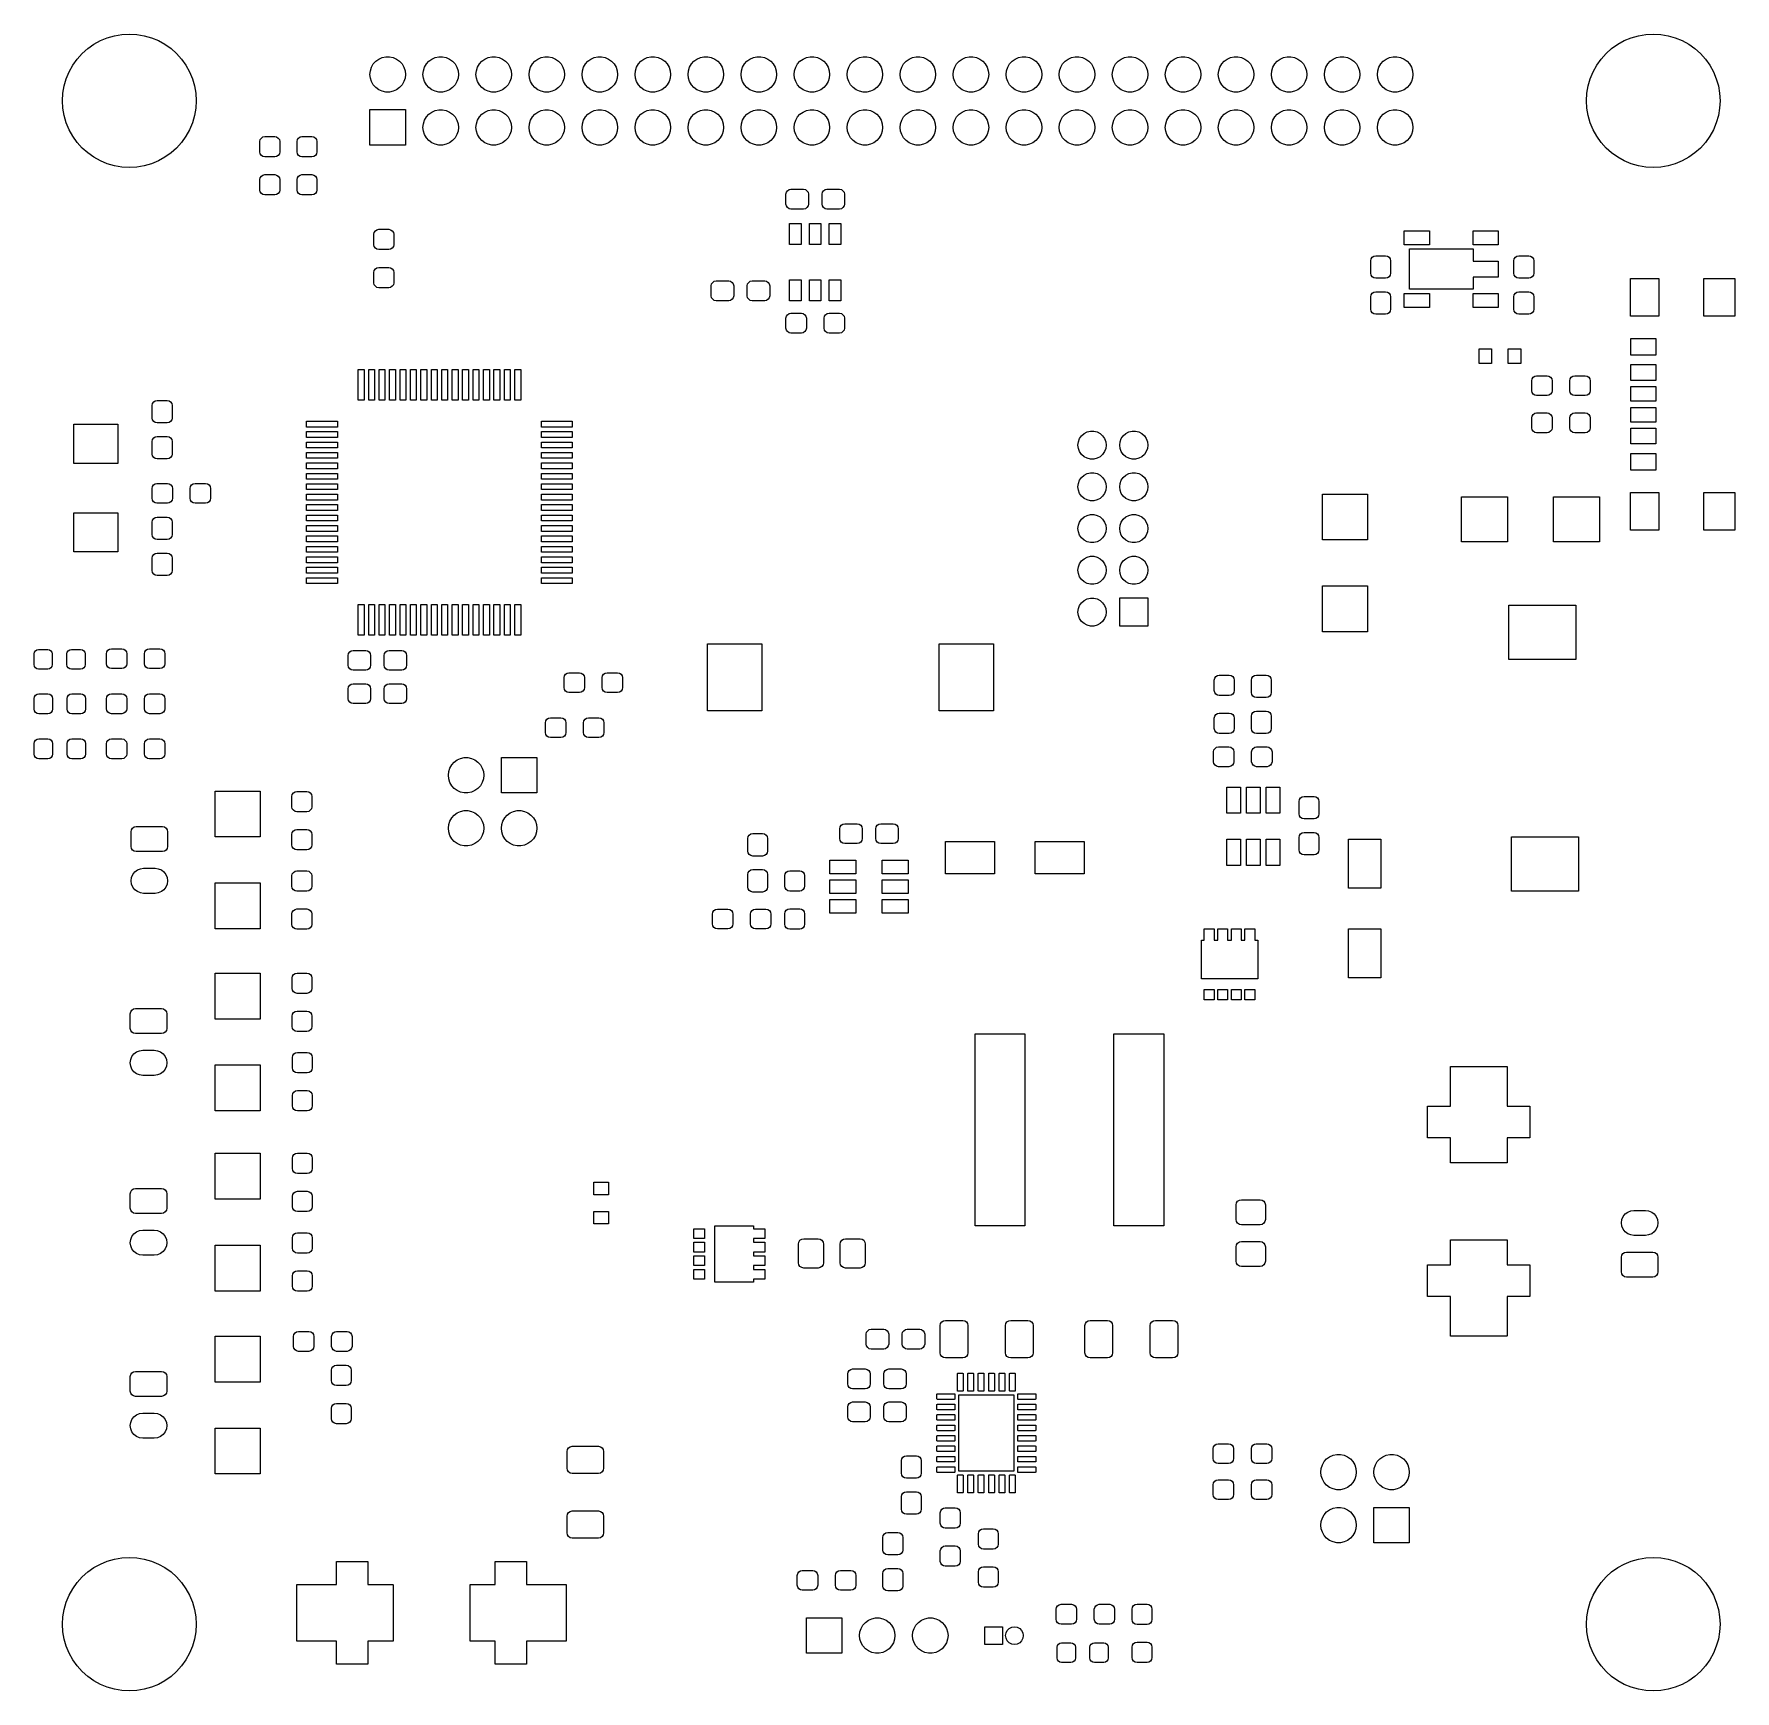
# Model space of a CAD drawing. Extents: x 108 to 189.5, y -139.6 to -60.2.
import ezdxf

# ---------------------------------------------------------------- set-up
doc = ezdxf.new("R2010")
doc.units = 0
doc.layers.add('BLACK', color=7, linetype='CONTINUOUS')

msp = doc.modelspace()

# ---------------------------------------------------------------- linework, layer by layer
at = {"layer": 'BLACK', "linetype": 'CONTINUOUS'}
for p, q in [((111.505, -60.3882), (111.85, -60.2888)), ((111.85, -60.2888), (112.204, -60.2287)), ((112.204, -60.2287), (112.562, -60.2086)), ((112.562, -60.2086), (112.92, -60.2287)), ((112.92, -60.2287), (113.274, -60.2888)), ((113.274, -60.2888), (113.619, -60.3882)), ((184.505, -60.3882), (184.85, -60.2888)), ((184.85, -60.2888), (185.204, -60.2287)), ((185.204, -60.2287), (185.562, -60.2086)), ((185.562, -60.2086), (185.92, -60.2287)), ((185.92, -60.2287), (186.274, -60.2888)), ((186.274, -60.2888), (186.619, -60.3882)), ((110.299, -61.1459), (110.567, -60.9067)), ((110.567, -60.9067), (110.86, -60.6991)), ((110.86, -60.6991), (111.174, -60.5255)), ((111.174, -60.5255), (111.505, -60.3882)), ((113.619, -60.3882), (113.951, -60.5255)), ((113.951, -60.5255), (114.265, -60.6991)), ((114.265, -60.6991), (114.557, -60.9067)), ((114.557, -60.9067), (114.825, -61.1459)), ((183.299, -61.1459), (183.567, -60.9067)), ((183.567, -60.9067), (183.86, -60.6991)), ((183.86, -60.6991), (184.174, -60.5255)), ((184.174, -60.5255), (184.505, -60.3882)), ((186.619, -60.3882), (186.951, -60.5255)), ((186.951, -60.5255), (187.265, -60.6991)), ((187.265, -60.6991), (187.557, -60.9067)), ((187.557, -60.9067), (187.825, -61.1459)), ((109.679, -62.0202), (109.853, -61.7061)), ((109.853, -61.7061), (110.06, -61.4134)), ((110.06, -61.4134), (110.299, -61.1459)), ((114.825, -61.1459), (115.064, -61.4134)), ((115.064, -61.4134), (115.272, -61.7061)), ((115.272, -61.7061), (115.445, -62.0202)), ((124.106, -61.9669), (124.161, -61.7979)), ((124.161, -61.7979), (124.249, -61.644)), ((124.249, -61.644), (124.368, -61.5119)), ((124.368, -61.5119), (124.512, -61.4075)), ((124.512, -61.4075), (124.674, -61.3352)), ((124.674, -61.3352), (124.848, -61.2983)), ((124.848, -61.2983), (125.026, -61.2983)), ((125.026, -61.2983), (125.2, -61.3352)), ((125.2, -61.3352), (125.362, -61.4075)), ((125.362, -61.4075), (125.506, -61.5119)), ((125.506, -61.5119), (125.625, -61.644)), ((125.625, -61.644), (125.714, -61.7979)), ((125.714, -61.7979), (125.769, -61.9669)), ((126.646, -61.9669), (126.701, -61.7979)), ((126.701, -61.7979), (126.789, -61.644)), ((126.789, -61.644), (126.908, -61.5119)), ((126.908, -61.5119), (127.052, -61.4075)), ((127.052, -61.4075), (127.214, -61.3352)), ((127.214, -61.3352), (127.388, -61.2983)), ((127.388, -61.2983), (127.566, -61.2983)), ((127.566, -61.2983), (127.74, -61.3352)), ((127.74, -61.3352), (127.902, -61.4075)), ((127.902, -61.4075), (128.046, -61.5119)), ((128.046, -61.5119), (128.165, -61.644)), ((128.165, -61.644), (128.254, -61.7979)), ((128.254, -61.7979), (128.309, -61.9669)), ((129.186, -61.9669), (129.241, -61.7979)), ((129.241, -61.7979), (129.329, -61.644)), ((129.329, -61.644), (129.448, -61.5119)), ((129.448, -61.5119), (129.592, -61.4075)), ((129.592, -61.4075), (129.754, -61.3352)), ((129.754, -61.3352), (129.928, -61.2983)), ((129.928, -61.2983), (130.106, -61.2983)), ((130.106, -61.2983), (130.28, -61.3352)), ((130.28, -61.3352), (130.442, -61.4075)), ((130.442, -61.4075), (130.586, -61.5119)), ((130.586, -61.5119), (130.705, -61.644)), ((130.705, -61.644), (130.794, -61.7979)), ((130.794, -61.7979), (130.849, -61.9669)), ((131.726, -61.9669), (131.781, -61.7979)), ((131.781, -61.7979), (131.869, -61.644)), ((131.869, -61.644), (131.988, -61.5119)), ((131.988, -61.5119), (132.132, -61.4075)), ((132.132, -61.4075), (132.294, -61.3352)), ((132.294, -61.3352), (132.468, -61.2983)), ((132.468, -61.2983), (132.646, -61.2983)), ((132.646, -61.2983), (132.82, -61.3352)), ((132.82, -61.3352), (132.982, -61.4075)), ((132.982, -61.4075), (133.126, -61.5119)), ((133.126, -61.5119), (133.245, -61.644)), ((133.245, -61.644), (133.334, -61.7979)), ((133.334, -61.7979), (133.389, -61.9669)), ((134.266, -61.9669), (134.321, -61.7979)), ((134.321, -61.7979), (134.409, -61.644)), ((134.409, -61.644), (134.528, -61.5119)), ((134.528, -61.5119), (134.672, -61.4075)), ((134.672, -61.4075), (134.834, -61.3352)), ((134.834, -61.3352), (135.008, -61.2983)), ((135.008, -61.2983), (135.186, -61.2983)), ((135.186, -61.2983), (135.36, -61.3352)), ((135.36, -61.3352), (135.522, -61.4075)), ((135.522, -61.4075), (135.666, -61.5119)), ((135.666, -61.5119), (135.785, -61.644)), ((135.785, -61.644), (135.874, -61.7979)), ((135.874, -61.7979), (135.929, -61.9669)), ((136.806, -61.9669), (136.861, -61.7979)), ((136.861, -61.7979), (136.949, -61.644)), ((136.949, -61.644), (137.068, -61.5119)), ((137.068, -61.5119), (137.212, -61.4075)), ((137.212, -61.4075), (137.374, -61.3352)), ((137.374, -61.3352), (137.548, -61.2983)), ((137.548, -61.2983), (137.726, -61.2983)), ((137.726, -61.2983), (137.9, -61.3352)), ((137.9, -61.3352), (138.062, -61.4075)), ((138.062, -61.4075), (138.206, -61.5119)), ((138.206, -61.5119), (138.325, -61.644)), ((138.325, -61.644), (138.414, -61.7979)), ((138.414, -61.7979), (138.469, -61.9669)), ((139.346, -61.9669), (139.401, -61.7979)), ((139.401, -61.7979), (139.489, -61.644)), ((139.489, -61.644), (139.608, -61.5119)), ((139.608, -61.5119), (139.752, -61.4075)), ((139.752, -61.4075), (139.914, -61.3352)), ((139.914, -61.3352), (140.088, -61.2983)), ((140.088, -61.2983), (140.266, -61.2983)), ((140.266, -61.2983), (140.44, -61.3352)), ((140.44, -61.3352), (140.602, -61.4075)), ((140.602, -61.4075), (140.746, -61.5119)), ((140.746, -61.5119), (140.865, -61.644)), ((140.865, -61.644), (140.954, -61.7979)), ((140.954, -61.7979), (141.009, -61.9669)), ((141.886, -61.9669), (141.941, -61.7979)), ((141.941, -61.7979), (142.029, -61.644)), ((142.029, -61.644), (142.148, -61.5119)), ((142.148, -61.5119), (142.292, -61.4075)), ((142.292, -61.4075), (142.454, -61.3352)), ((142.454, -61.3352), (142.628, -61.2983)), ((142.628, -61.2983), (142.806, -61.2983)), ((142.806, -61.2983), (142.98, -61.3352)), ((142.98, -61.3352), (143.142, -61.4075)), ((143.142, -61.4075), (143.286, -61.5119)), ((143.286, -61.5119), (143.405, -61.644)), ((143.405, -61.644), (143.494, -61.7979)), ((143.494, -61.7979), (143.549, -61.9669)), ((144.426, -61.9669), (144.481, -61.7979)), ((144.481, -61.7979), (144.569, -61.644)), ((144.569, -61.644), (144.688, -61.5119)), ((144.688, -61.5119), (144.832, -61.4075)), ((144.832, -61.4075), (144.994, -61.3352)), ((144.994, -61.3352), (145.168, -61.2983)), ((145.168, -61.2983), (145.346, -61.2983)), ((145.346, -61.2983), (145.52, -61.3352)), ((145.52, -61.3352), (145.682, -61.4075)), ((145.682, -61.4075), (145.826, -61.5119)), ((145.826, -61.5119), (145.945, -61.644)), ((145.945, -61.644), (146.034, -61.7979)), ((146.034, -61.7979), (146.089, -61.9669)), ((146.966, -61.9669), (147.021, -61.7979)), ((147.021, -61.7979), (147.109, -61.644)), ((147.109, -61.644), (147.228, -61.5119)), ((147.228, -61.5119), (147.372, -61.4075)), ((147.372, -61.4075), (147.534, -61.3352)), ((147.534, -61.3352), (147.708, -61.2983)), ((147.708, -61.2983), (147.886, -61.2983)), ((147.886, -61.2983), (148.06, -61.3352)), ((148.06, -61.3352), (148.222, -61.4075)), ((148.222, -61.4075), (148.366, -61.5119)), ((148.366, -61.5119), (148.485, -61.644)), ((148.485, -61.644), (148.574, -61.7979)), ((148.574, -61.7979), (148.629, -61.9669)), ((149.506, -61.9669), (149.561, -61.7979)), ((149.561, -61.7979), (149.649, -61.644)), ((149.649, -61.644), (149.768, -61.5119)), ((149.768, -61.5119), (149.912, -61.4075)), ((149.912, -61.4075), (150.074, -61.3352)), ((150.074, -61.3352), (150.248, -61.2983)), ((150.248, -61.2983), (150.426, -61.2983)), ((150.426, -61.2983), (150.6, -61.3352)), ((150.6, -61.3352), (150.762, -61.4075)), ((150.762, -61.4075), (150.906, -61.5119)), ((150.906, -61.5119), (151.025, -61.644)), ((151.025, -61.644), (151.114, -61.7979)), ((151.114, -61.7979), (151.169, -61.9669)), ((152.046, -61.9669), (152.101, -61.7979)), ((152.101, -61.7979), (152.189, -61.644)), ((152.189, -61.644), (152.308, -61.5119)), ((152.308, -61.5119), (152.452, -61.4075)), ((152.452, -61.4075), (152.614, -61.3352)), ((152.614, -61.3352), (152.788, -61.2983)), ((152.788, -61.2983), (152.966, -61.2983)), ((152.966, -61.2983), (153.14, -61.3352)), ((153.14, -61.3352), (153.302, -61.4075)), ((153.302, -61.4075), (153.446, -61.5119)), ((153.446, -61.5119), (153.565, -61.644)), ((153.565, -61.644), (153.654, -61.7979)), ((153.654, -61.7979), (153.709, -61.9669)), ((154.586, -61.9669), (154.641, -61.7979)), ((154.641, -61.7979), (154.729, -61.644)), ((154.729, -61.644), (154.848, -61.5119)), ((154.848, -61.5119), (154.992, -61.4075)), ((154.992, -61.4075), (155.154, -61.3352)), ((155.154, -61.3352), (155.328, -61.2983)), ((155.328, -61.2983), (155.506, -61.2983)), ((155.506, -61.2983), (155.68, -61.3352)), ((155.68, -61.3352), (155.842, -61.4075)), ((155.842, -61.4075), (155.986, -61.5119)), ((155.986, -61.5119), (156.105, -61.644)), ((156.105, -61.644), (156.194, -61.7979)), ((156.194, -61.7979), (156.249, -61.9669)), ((157.126, -61.9669), (157.181, -61.7979)), ((157.181, -61.7979), (157.269, -61.644)), ((157.269, -61.644), (157.388, -61.5119)), ((157.388, -61.5119), (157.532, -61.4075)), ((157.532, -61.4075), (157.694, -61.3352)), ((157.694, -61.3352), (157.868, -61.2983)), ((157.868, -61.2983), (158.046, -61.2983)), ((158.046, -61.2983), (158.22, -61.3352)), ((158.22, -61.3352), (158.382, -61.4075)), ((158.382, -61.4075), (158.526, -61.5119)), ((158.526, -61.5119), (158.645, -61.644)), ((158.645, -61.644), (158.734, -61.7979)), ((158.734, -61.7979), (158.789, -61.9669)), ((159.666, -61.9669), (159.721, -61.7979)), ((159.721, -61.7979), (159.809, -61.644)), ((159.809, -61.644), (159.928, -61.5119)), ((159.928, -61.5119), (160.072, -61.4075)), ((160.072, -61.4075), (160.234, -61.3352)), ((160.234, -61.3352), (160.408, -61.2983)), ((160.408, -61.2983), (160.586, -61.2983)), ((160.586, -61.2983), (160.76, -61.3352)), ((160.76, -61.3352), (160.922, -61.4075)), ((160.922, -61.4075), (161.066, -61.5119)), ((161.066, -61.5119), (161.185, -61.644)), ((161.185, -61.644), (161.274, -61.7979)), ((161.274, -61.7979), (161.329, -61.9669)), ((162.206, -61.9669), (162.261, -61.7979)), ((162.261, -61.7979), (162.349, -61.644)), ((162.349, -61.644), (162.468, -61.5119)), ((162.468, -61.5119), (162.612, -61.4075)), ((162.612, -61.4075), (162.774, -61.3352)), ((162.774, -61.3352), (162.948, -61.2983)), ((162.948, -61.2983), (163.126, -61.2983)), ((163.126, -61.2983), (163.3, -61.3352)), ((163.3, -61.3352), (163.462, -61.4075)), ((163.462, -61.4075), (163.606, -61.5119)), ((163.606, -61.5119), (163.725, -61.644)), ((163.725, -61.644), (163.814, -61.7979)), ((163.814, -61.7979), (163.869, -61.9669)), ((164.746, -61.9669), (164.801, -61.7979)), ((164.801, -61.7979), (164.889, -61.644)), ((164.889, -61.644), (165.008, -61.5119)), ((165.008, -61.5119), (165.152, -61.4075)), ((165.152, -61.4075), (165.314, -61.3352)), ((165.314, -61.3352), (165.488, -61.2983)), ((165.488, -61.2983), (165.666, -61.2983)), ((165.666, -61.2983), (165.84, -61.3352)), ((165.84, -61.3352), (166.002, -61.4075)), ((166.002, -61.4075), (166.146, -61.5119)), ((166.146, -61.5119), (166.265, -61.644)), ((166.265, -61.644), (166.354, -61.7979)), ((166.354, -61.7979), (166.409, -61.9669)), ((167.286, -61.9669), (167.341, -61.7979)), ((167.341, -61.7979), (167.429, -61.644)), ((167.429, -61.644), (167.548, -61.5119)), ((167.548, -61.5119), (167.692, -61.4075)), ((167.692, -61.4075), (167.854, -61.3352)), ((167.854, -61.3352), (168.028, -61.2983)), ((168.028, -61.2983), (168.206, -61.2983)), ((168.206, -61.2983), (168.38, -61.3352)), ((168.38, -61.3352), (168.542, -61.4075)), ((168.542, -61.4075), (168.686, -61.5119)), ((168.686, -61.5119), (168.805, -61.644)), ((168.805, -61.644), (168.894, -61.7979)), ((168.894, -61.7979), (168.949, -61.9669)), ((169.826, -61.9669), (169.881, -61.7979)), ((169.881, -61.7979), (169.969, -61.644)), ((169.969, -61.644), (170.088, -61.5119)), ((170.088, -61.5119), (170.232, -61.4075)), ((170.232, -61.4075), (170.394, -61.3352)), ((170.394, -61.3352), (170.568, -61.2983)), ((170.568, -61.2983), (170.746, -61.2983)), ((170.746, -61.2983), (170.92, -61.3352)), ((170.92, -61.3352), (171.082, -61.4075)), ((171.082, -61.4075), (171.226, -61.5119)), ((171.226, -61.5119), (171.345, -61.644)), ((171.345, -61.644), (171.434, -61.7979)), ((171.434, -61.7979), (171.489, -61.9669)), ((172.366, -61.9669), (172.421, -61.7979)), ((172.421, -61.7979), (172.509, -61.644)), ((172.509, -61.644), (172.628, -61.5119)), ((172.628, -61.5119), (172.772, -61.4075)), ((172.772, -61.4075), (172.934, -61.3352)), ((172.934, -61.3352), (173.108, -61.2983)), ((173.108, -61.2983), (173.286, -61.2983)), ((173.286, -61.2983), (173.46, -61.3352)), ((173.46, -61.3352), (173.622, -61.4075)), ((173.622, -61.4075), (173.766, -61.5119)), ((173.766, -61.5119), (173.885, -61.644)), ((173.885, -61.644), (173.974, -61.7979)), ((173.974, -61.7979), (174.029, -61.9669)), ((182.679, -62.0202), (182.853, -61.7061)), ((182.853, -61.7061), (183.06, -61.4134)), ((183.06, -61.4134), (183.299, -61.1459)), ((187.825, -61.1459), (188.064, -61.4134)), ((188.064, -61.4134), (188.272, -61.7061)), ((188.272, -61.7061), (188.445, -62.0202)), ((109.382, -63.0503), (109.442, -62.6965)), ((109.442, -62.6965), (109.542, -62.3517)), ((109.542, -62.3517), (109.679, -62.0202)), ((115.445, -62.0202), (115.583, -62.3517)), ((115.583, -62.3517), (115.682, -62.6965)), ((115.682, -62.6965), (115.742, -63.0503)), ((124.087, -62.1436), (124.106, -61.9669)), ((124.106, -62.3203), (124.087, -62.1436)), ((124.161, -62.4893), (124.106, -62.3203)), ((124.249, -62.6432), (124.161, -62.4893)), ((124.368, -62.7753), (124.249, -62.6432)), ((125.625, -62.6432), (125.506, -62.7753)), ((125.714, -62.4893), (125.625, -62.6432)), ((125.769, -62.3203), (125.714, -62.4893)), ((125.769, -61.9669), (125.787, -62.1436)), ((125.787, -62.1436), (125.769, -62.3203)), ((126.627, -62.1436), (126.646, -61.9669)), ((126.646, -62.3203), (126.627, -62.1436)), ((126.701, -62.4893), (126.646, -62.3203)), ((126.789, -62.6432), (126.701, -62.4893)), ((126.908, -62.7753), (126.789, -62.6432)), ((128.165, -62.6432), (128.046, -62.7753)), ((128.254, -62.4893), (128.165, -62.6432)), ((128.309, -62.3203), (128.254, -62.4893)), ((128.309, -61.9669), (128.327, -62.1436)), ((128.327, -62.1436), (128.309, -62.3203)), ((129.167, -62.1436), (129.186, -61.9669)), ((129.186, -62.3203), (129.167, -62.1436)), ((129.241, -62.4893), (129.186, -62.3203)), ((129.329, -62.6432), (129.241, -62.4893)), ((129.448, -62.7753), (129.329, -62.6432)), ((130.705, -62.6432), (130.586, -62.7753)), ((130.794, -62.4893), (130.705, -62.6432)), ((130.849, -62.3203), (130.794, -62.4893)), ((130.849, -61.9669), (130.867, -62.1436)), ((130.867, -62.1436), (130.849, -62.3203)), ((131.707, -62.1436), (131.726, -61.9669)), ((131.726, -62.3203), (131.707, -62.1436)), ((131.781, -62.4893), (131.726, -62.3203)), ((131.869, -62.6432), (131.781, -62.4893)), ((131.988, -62.7753), (131.869, -62.6432)), ((133.245, -62.6432), (133.126, -62.7753)), ((133.334, -62.4893), (133.245, -62.6432)), ((133.389, -62.3203), (133.334, -62.4893)), ((133.389, -61.9669), (133.407, -62.1436)), ((133.407, -62.1436), (133.389, -62.3203)), ((134.247, -62.1436), (134.266, -61.9669)), ((134.266, -62.3203), (134.247, -62.1436)), ((134.321, -62.4893), (134.266, -62.3203)), ((134.409, -62.6432), (134.321, -62.4893)), ((134.528, -62.7753), (134.409, -62.6432)), ((135.785, -62.6432), (135.666, -62.7753)), ((135.874, -62.4893), (135.785, -62.6432)), ((135.929, -62.3203), (135.874, -62.4893)), ((135.929, -61.9669), (135.947, -62.1436)), ((135.947, -62.1436), (135.929, -62.3203)), ((136.787, -62.1436), (136.806, -61.9669)), ((136.806, -62.3203), (136.787, -62.1436)), ((136.861, -62.4893), (136.806, -62.3203)), ((136.949, -62.6432), (136.861, -62.4893)), ((137.068, -62.7753), (136.949, -62.6432)), ((138.325, -62.6432), (138.206, -62.7753)), ((138.414, -62.4893), (138.325, -62.6432)), ((138.469, -62.3203), (138.414, -62.4893)), ((138.469, -61.9669), (138.487, -62.1436)), ((138.487, -62.1436), (138.469, -62.3203)), ((139.327, -62.1436), (139.346, -61.9669)), ((139.346, -62.3203), (139.327, -62.1436)), ((139.401, -62.4893), (139.346, -62.3203)), ((139.489, -62.6432), (139.401, -62.4893)), ((139.608, -62.7753), (139.489, -62.6432)), ((140.865, -62.6432), (140.746, -62.7753)), ((140.954, -62.4893), (140.865, -62.6432)), ((141.009, -62.3203), (140.954, -62.4893)), ((141.009, -61.9669), (141.027, -62.1436)), ((141.027, -62.1436), (141.009, -62.3203)), ((141.867, -62.1436), (141.886, -61.9669)), ((141.886, -62.3203), (141.867, -62.1436)), ((141.941, -62.4893), (141.886, -62.3203)), ((142.029, -62.6432), (141.941, -62.4893)), ((142.148, -62.7753), (142.029, -62.6432)), ((143.405, -62.6432), (143.286, -62.7753)), ((143.494, -62.4893), (143.405, -62.6432)), ((143.549, -62.3203), (143.494, -62.4893)), ((143.549, -61.9669), (143.567, -62.1436)), ((143.567, -62.1436), (143.549, -62.3203)), ((144.407, -62.1436), (144.426, -61.9669)), ((144.426, -62.3203), (144.407, -62.1436)), ((144.481, -62.4893), (144.426, -62.3203)), ((144.569, -62.6432), (144.481, -62.4893)), ((144.688, -62.7753), (144.569, -62.6432)), ((145.945, -62.6432), (145.826, -62.7753)), ((146.034, -62.4893), (145.945, -62.6432)), ((146.089, -62.3203), (146.034, -62.4893)), ((146.089, -61.9669), (146.107, -62.1436)), ((146.107, -62.1436), (146.089, -62.3203)), ((146.947, -62.1436), (146.966, -61.9669)), ((146.966, -62.3203), (146.947, -62.1436)), ((147.021, -62.4893), (146.966, -62.3203)), ((147.109, -62.6432), (147.021, -62.4893)), ((147.228, -62.7753), (147.109, -62.6432)), ((148.485, -62.6432), (148.366, -62.7753)), ((148.574, -62.4893), (148.485, -62.6432)), ((148.629, -62.3203), (148.574, -62.4893)), ((148.629, -61.9669), (148.647, -62.1436)), ((148.647, -62.1436), (148.629, -62.3203)), ((149.487, -62.1436), (149.506, -61.9669)), ((149.506, -62.3203), (149.487, -62.1436)), ((149.561, -62.4893), (149.506, -62.3203)), ((149.649, -62.6432), (149.561, -62.4893)), ((149.768, -62.7753), (149.649, -62.6432)), ((151.025, -62.6432), (150.906, -62.7753)), ((151.114, -62.4893), (151.025, -62.6432)), ((151.169, -62.3203), (151.114, -62.4893)), ((151.169, -61.9669), (151.187, -62.1436)), ((151.187, -62.1436), (151.169, -62.3203)), ((152.027, -62.1436), (152.046, -61.9669)), ((152.046, -62.3203), (152.027, -62.1436)), ((152.101, -62.4893), (152.046, -62.3203)), ((152.189, -62.6432), (152.101, -62.4893)), ((152.308, -62.7753), (152.189, -62.6432)), ((153.565, -62.6432), (153.446, -62.7753)), ((153.654, -62.4893), (153.565, -62.6432)), ((153.709, -62.3203), (153.654, -62.4893)), ((153.709, -61.9669), (153.727, -62.1436)), ((153.727, -62.1436), (153.709, -62.3203)), ((154.567, -62.1436), (154.586, -61.9669)), ((154.586, -62.3203), (154.567, -62.1436)), ((154.641, -62.4893), (154.586, -62.3203)), ((154.729, -62.6432), (154.641, -62.4893)), ((154.848, -62.7753), (154.729, -62.6432)), ((156.105, -62.6432), (155.986, -62.7753)), ((156.194, -62.4893), (156.105, -62.6432)), ((156.249, -62.3203), (156.194, -62.4893)), ((156.249, -61.9669), (156.267, -62.1436)), ((156.267, -62.1436), (156.249, -62.3203)), ((157.107, -62.1436), (157.126, -61.9669)), ((157.126, -62.3203), (157.107, -62.1436)), ((157.181, -62.4893), (157.126, -62.3203)), ((157.269, -62.6432), (157.181, -62.4893)), ((157.388, -62.7753), (157.269, -62.6432)), ((158.645, -62.6432), (158.526, -62.7753)), ((158.734, -62.4893), (158.645, -62.6432)), ((158.789, -62.3203), (158.734, -62.4893)), ((158.789, -61.9669), (158.807, -62.1436)), ((158.807, -62.1436), (158.789, -62.3203)), ((159.647, -62.1436), (159.666, -61.9669)), ((159.666, -62.3203), (159.647, -62.1436)), ((159.721, -62.4893), (159.666, -62.3203)), ((159.809, -62.6432), (159.721, -62.4893)), ((159.928, -62.7753), (159.809, -62.6432)), ((161.185, -62.6432), (161.066, -62.7753)), ((161.274, -62.4893), (161.185, -62.6432)), ((161.329, -62.3203), (161.274, -62.4893)), ((161.329, -61.9669), (161.347, -62.1436)), ((161.347, -62.1436), (161.329, -62.3203)), ((162.187, -62.1436), (162.206, -61.9669)), ((162.206, -62.3203), (162.187, -62.1436)), ((162.261, -62.4893), (162.206, -62.3203)), ((162.349, -62.6432), (162.261, -62.4893)), ((162.468, -62.7753), (162.349, -62.6432)), ((163.725, -62.6432), (163.606, -62.7753)), ((163.814, -62.4893), (163.725, -62.6432)), ((163.869, -62.3203), (163.814, -62.4893)), ((163.869, -61.9669), (163.887, -62.1436)), ((163.887, -62.1436), (163.869, -62.3203)), ((164.727, -62.1436), (164.746, -61.9669)), ((164.746, -62.3203), (164.727, -62.1436)), ((164.801, -62.4893), (164.746, -62.3203)), ((164.889, -62.6432), (164.801, -62.4893)), ((165.008, -62.7753), (164.889, -62.6432)), ((166.265, -62.6432), (166.146, -62.7753)), ((166.354, -62.4893), (166.265, -62.6432)), ((166.409, -62.3203), (166.354, -62.4893)), ((166.409, -61.9669), (166.427, -62.1436)), ((166.427, -62.1436), (166.409, -62.3203)), ((167.267, -62.1436), (167.286, -61.9669)), ((167.286, -62.3203), (167.267, -62.1436)), ((167.341, -62.4893), (167.286, -62.3203)), ((167.429, -62.6432), (167.341, -62.4893)), ((167.548, -62.7753), (167.429, -62.6432)), ((168.805, -62.6432), (168.686, -62.7753)), ((168.894, -62.4893), (168.805, -62.6432)), ((168.949, -62.3203), (168.894, -62.4893)), ((168.949, -61.9669), (168.967, -62.1436)), ((168.967, -62.1436), (168.949, -62.3203)), ((169.807, -62.1436), (169.826, -61.9669)), ((169.826, -62.3203), (169.807, -62.1436)), ((169.881, -62.4893), (169.826, -62.3203)), ((169.969, -62.6432), (169.881, -62.4893)), ((170.088, -62.7753), (169.969, -62.6432)), ((171.345, -62.6432), (171.226, -62.7753)), ((171.434, -62.4893), (171.345, -62.6432)), ((171.489, -62.3203), (171.434, -62.4893)), ((171.489, -61.9669), (171.507, -62.1436)), ((171.507, -62.1436), (171.489, -62.3203)), ((172.347, -62.1436), (172.366, -61.9669)), ((172.366, -62.3203), (172.347, -62.1436)), ((172.421, -62.4893), (172.366, -62.3203)), ((172.509, -62.6432), (172.421, -62.4893)), ((172.628, -62.7753), (172.509, -62.6432)), ((173.885, -62.6432), (173.766, -62.7753)), ((173.974, -62.4893), (173.885, -62.6432)), ((174.029, -62.3203), (173.974, -62.4893)), ((174.029, -61.9669), (174.047, -62.1436)), ((174.047, -62.1436), (174.029, -62.3203)), ((182.382, -63.0503), (182.442, -62.6965)), ((182.442, -62.6965), (182.542, -62.3517)), ((182.542, -62.3517), (182.679, -62.0202)), ((188.445, -62.0202), (188.583, -62.3517)), ((188.583, -62.3517), (188.682, -62.6965)), ((188.682, -62.6965), (188.742, -63.0503)), ((109.362, -63.4086), (109.382, -63.0503)), ((109.382, -63.7669), (109.362, -63.4086)), ((115.742, -63.0503), (115.762, -63.4086)), ((115.762, -63.4086), (115.742, -63.7669)), ((124.512, -62.8797), (124.368, -62.7753)), ((124.674, -62.952), (124.512, -62.8797)), ((124.848, -62.9889), (124.674, -62.952)), ((125.026, -62.9889), (124.848, -62.9889)), ((125.2, -62.952), (125.026, -62.9889)), ((125.362, -62.8797), (125.2, -62.952)), ((125.506, -62.7753), (125.362, -62.8797)), ((127.052, -62.8797), (126.908, -62.7753)), ((127.214, -62.952), (127.052, -62.8797)), ((127.388, -62.9889), (127.214, -62.952)), ((127.566, -62.9889), (127.388, -62.9889)), ((127.74, -62.952), (127.566, -62.9889)), ((127.902, -62.8797), (127.74, -62.952)), ((128.046, -62.7753), (127.902, -62.8797)), ((129.592, -62.8797), (129.448, -62.7753)), ((129.754, -62.952), (129.592, -62.8797)), ((129.928, -62.9889), (129.754, -62.952)), ((130.106, -62.9889), (129.928, -62.9889)), ((130.28, -62.952), (130.106, -62.9889)), ((130.442, -62.8797), (130.28, -62.952)), ((130.586, -62.7753), (130.442, -62.8797)), ((132.132, -62.8797), (131.988, -62.7753)), ((132.294, -62.952), (132.132, -62.8797)), ((132.468, -62.9889), (132.294, -62.952)), ((132.646, -62.9889), (132.468, -62.9889)), ((132.82, -62.952), (132.646, -62.9889)), ((132.982, -62.8797), (132.82, -62.952)), ((133.126, -62.7753), (132.982, -62.8797)), ((134.672, -62.8797), (134.528, -62.7753)), ((134.834, -62.952), (134.672, -62.8797)), ((135.008, -62.9889), (134.834, -62.952)), ((135.186, -62.9889), (135.008, -62.9889)), ((135.36, -62.952), (135.186, -62.9889)), ((135.522, -62.8797), (135.36, -62.952)), ((135.666, -62.7753), (135.522, -62.8797)), ((137.212, -62.8797), (137.068, -62.7753)), ((137.374, -62.952), (137.212, -62.8797)), ((137.548, -62.9889), (137.374, -62.952)), ((137.726, -62.9889), (137.548, -62.9889)), ((137.9, -62.952), (137.726, -62.9889)), ((138.062, -62.8797), (137.9, -62.952)), ((138.206, -62.7753), (138.062, -62.8797)), ((139.752, -62.8797), (139.608, -62.7753)), ((139.914, -62.952), (139.752, -62.8797)), ((140.088, -62.9889), (139.914, -62.952)), ((140.266, -62.9889), (140.088, -62.9889)), ((140.44, -62.952), (140.266, -62.9889)), ((140.602, -62.8797), (140.44, -62.952)), ((140.746, -62.7753), (140.602, -62.8797)), ((142.292, -62.8797), (142.148, -62.7753)), ((142.454, -62.952), (142.292, -62.8797)), ((142.628, -62.9889), (142.454, -62.952)), ((142.806, -62.9889), (142.628, -62.9889)), ((142.98, -62.952), (142.806, -62.9889)), ((143.142, -62.8797), (142.98, -62.952)), ((143.286, -62.7753), (143.142, -62.8797)), ((144.832, -62.8797), (144.688, -62.7753)), ((144.994, -62.952), (144.832, -62.8797)), ((145.168, -62.9889), (144.994, -62.952)), ((145.346, -62.9889), (145.168, -62.9889)), ((145.52, -62.952), (145.346, -62.9889)), ((145.682, -62.8797), (145.52, -62.952)), ((145.826, -62.7753), (145.682, -62.8797)), ((147.372, -62.8797), (147.228, -62.7753)), ((147.534, -62.952), (147.372, -62.8797)), ((147.708, -62.9889), (147.534, -62.952)), ((147.886, -62.9889), (147.708, -62.9889)), ((148.06, -62.952), (147.886, -62.9889)), ((148.222, -62.8797), (148.06, -62.952)), ((148.366, -62.7753), (148.222, -62.8797)), ((149.912, -62.8797), (149.768, -62.7753)), ((150.074, -62.952), (149.912, -62.8797)), ((150.248, -62.9889), (150.074, -62.952)), ((150.426, -62.9889), (150.248, -62.9889)), ((150.6, -62.952), (150.426, -62.9889)), ((150.762, -62.8797), (150.6, -62.952)), ((150.906, -62.7753), (150.762, -62.8797)), ((152.452, -62.8797), (152.308, -62.7753)), ((152.614, -62.952), (152.452, -62.8797)), ((152.788, -62.9889), (152.614, -62.952)), ((152.966, -62.9889), (152.788, -62.9889)), ((153.14, -62.952), (152.966, -62.9889)), ((153.302, -62.8797), (153.14, -62.952)), ((153.446, -62.7753), (153.302, -62.8797)), ((154.992, -62.8797), (154.848, -62.7753)), ((155.154, -62.952), (154.992, -62.8797)), ((155.328, -62.9889), (155.154, -62.952)), ((155.506, -62.9889), (155.328, -62.9889)), ((155.68, -62.952), (155.506, -62.9889)), ((155.842, -62.8797), (155.68, -62.952)), ((155.986, -62.7753), (155.842, -62.8797)), ((157.532, -62.8797), (157.388, -62.7753)), ((157.694, -62.952), (157.532, -62.8797)), ((157.868, -62.9889), (157.694, -62.952)), ((158.046, -62.9889), (157.868, -62.9889)), ((158.22, -62.952), (158.046, -62.9889)), ((158.382, -62.8797), (158.22, -62.952)), ((158.526, -62.7753), (158.382, -62.8797)), ((160.072, -62.8797), (159.928, -62.7753)), ((160.234, -62.952), (160.072, -62.8797)), ((160.408, -62.9889), (160.234, -62.952)), ((160.586, -62.9889), (160.408, -62.9889)), ((160.76, -62.952), (160.586, -62.9889)), ((160.922, -62.8797), (160.76, -62.952)), ((161.066, -62.7753), (160.922, -62.8797)), ((162.612, -62.8797), (162.468, -62.7753)), ((162.774, -62.952), (162.612, -62.8797)), ((162.948, -62.9889), (162.774, -62.952)), ((163.126, -62.9889), (162.948, -62.9889)), ((163.3, -62.952), (163.126, -62.9889)), ((163.462, -62.8797), (163.3, -62.952)), ((163.606, -62.7753), (163.462, -62.8797)), ((165.152, -62.8797), (165.008, -62.7753)), ((165.314, -62.952), (165.152, -62.8797)), ((165.488, -62.9889), (165.314, -62.952)), ((165.666, -62.9889), (165.488, -62.9889)), ((165.84, -62.952), (165.666, -62.9889)), ((166.002, -62.8797), (165.84, -62.952)), ((166.146, -62.7753), (166.002, -62.8797)), ((167.692, -62.8797), (167.548, -62.7753)), ((167.854, -62.952), (167.692, -62.8797)), ((168.028, -62.9889), (167.854, -62.952)), ((168.206, -62.9889), (168.028, -62.9889)), ((168.38, -62.952), (168.206, -62.9889)), ((168.542, -62.8797), (168.38, -62.952)), ((168.686, -62.7753), (168.542, -62.8797)), ((170.232, -62.8797), (170.088, -62.7753)), ((170.394, -62.952), (170.232, -62.8797)), ((170.568, -62.9889), (170.394, -62.952)), ((170.746, -62.9889), (170.568, -62.9889)), ((170.92, -62.952), (170.746, -62.9889)), ((171.082, -62.8797), (170.92, -62.952)), ((171.226, -62.7753), (171.082, -62.8797)), ((172.772, -62.8797), (172.628, -62.7753)), ((172.934, -62.952), (172.772, -62.8797)), ((173.108, -62.9889), (172.934, -62.952)), ((173.286, -62.9889), (173.108, -62.9889)), ((173.46, -62.952), (173.286, -62.9889)), ((173.622, -62.8797), (173.46, -62.952)), ((173.766, -62.7753), (173.622, -62.8797)), ((182.362, -63.4086), (182.382, -63.0503)), ((182.382, -63.7669), (182.362, -63.4086)), ((188.742, -63.0503), (188.762, -63.4086)), ((188.762, -63.4086), (188.742, -63.7669)), ((109.442, -64.1207), (109.382, -63.7669)), ((109.542, -64.4655), (109.442, -64.1207)), ((115.682, -64.1207), (115.583, -64.4655)), ((115.742, -63.7669), (115.682, -64.1207)), ((124.087, -65.5336), (124.087, -63.8336)), ((124.087, -63.8336), (125.787, -63.8336)), ((125.787, -63.8336), (125.787, -65.5336)), ((126.646, -64.5069), (126.701, -64.3379)), ((126.701, -64.3379), (126.789, -64.184)), ((126.789, -64.184), (126.908, -64.0519)), ((126.908, -64.0519), (127.052, -63.9475)), ((127.052, -63.9475), (127.214, -63.8752)), ((127.214, -63.8752), (127.388, -63.8383)), ((127.388, -63.8383), (127.566, -63.8383)), ((127.566, -63.8383), (127.74, -63.8752)), ((127.74, -63.8752), (127.902, -63.9475)), ((127.902, -63.9475), (128.046, -64.0519)), ((128.046, -64.0519), (128.165, -64.184)), ((128.165, -64.184), (128.254, -64.3379)), ((128.254, -64.3379), (128.309, -64.5069)), ((129.186, -64.5069), (129.241, -64.3379)), ((129.241, -64.3379), (129.329, -64.184)), ((129.329, -64.184), (129.448, -64.0519)), ((129.448, -64.0519), (129.592, -63.9475)), ((129.592, -63.9475), (129.754, -63.8752)), ((129.754, -63.8752), (129.928, -63.8383)), ((129.928, -63.8383), (130.106, -63.8383)), ((130.106, -63.8383), (130.28, -63.8752)), ((130.28, -63.8752), (130.442, -63.9475)), ((130.442, -63.9475), (130.586, -64.0519)), ((130.586, -64.0519), (130.705, -64.184)), ((130.705, -64.184), (130.794, -64.3379)), ((130.794, -64.3379), (130.849, -64.5069)), ((131.726, -64.5069), (131.781, -64.3379)), ((131.781, -64.3379), (131.869, -64.184)), ((131.869, -64.184), (131.988, -64.0519)), ((131.988, -64.0519), (132.132, -63.9475)), ((132.132, -63.9475), (132.294, -63.8752)), ((132.294, -63.8752), (132.468, -63.8383)), ((132.468, -63.8383), (132.646, -63.8383)), ((132.646, -63.8383), (132.82, -63.8752)), ((132.82, -63.8752), (132.982, -63.9475)), ((132.982, -63.9475), (133.126, -64.0519)), ((133.126, -64.0519), (133.245, -64.184)), ((133.245, -64.184), (133.334, -64.3379)), ((133.334, -64.3379), (133.389, -64.5069)), ((134.266, -64.5069), (134.321, -64.3379)), ((134.321, -64.3379), (134.409, -64.184)), ((134.409, -64.184), (134.528, -64.0519)), ((134.528, -64.0519), (134.672, -63.9475)), ((134.672, -63.9475), (134.834, -63.8752)), ((134.834, -63.8752), (135.008, -63.8383)), ((135.008, -63.8383), (135.186, -63.8383)), ((135.186, -63.8383), (135.36, -63.8752)), ((135.36, -63.8752), (135.522, -63.9475)), ((135.522, -63.9475), (135.666, -64.0519)), ((135.666, -64.0519), (135.785, -64.184)), ((135.785, -64.184), (135.874, -64.3379)), ((135.874, -64.3379), (135.929, -64.5069)), ((136.806, -64.5069), (136.861, -64.3379)), ((136.861, -64.3379), (136.949, -64.184)), ((136.949, -64.184), (137.068, -64.0519)), ((137.068, -64.0519), (137.212, -63.9475)), ((137.212, -63.9475), (137.374, -63.8752)), ((137.374, -63.8752), (137.548, -63.8383)), ((137.548, -63.8383), (137.726, -63.8383)), ((137.726, -63.8383), (137.9, -63.8752)), ((137.9, -63.8752), (138.062, -63.9475)), ((138.062, -63.9475), (138.206, -64.0519)), ((138.206, -64.0519), (138.325, -64.184)), ((138.325, -64.184), (138.414, -64.3379)), ((138.414, -64.3379), (138.469, -64.5069)), ((139.346, -64.5069), (139.401, -64.3379)), ((139.401, -64.3379), (139.489, -64.184)), ((139.489, -64.184), (139.608, -64.0519)), ((139.608, -64.0519), (139.752, -63.9475)), ((139.752, -63.9475), (139.914, -63.8752)), ((139.914, -63.8752), (140.088, -63.8383)), ((140.088, -63.8383), (140.266, -63.8383)), ((140.266, -63.8383), (140.44, -63.8752)), ((140.44, -63.8752), (140.602, -63.9475)), ((140.602, -63.9475), (140.746, -64.0519)), ((140.746, -64.0519), (140.865, -64.184)), ((140.865, -64.184), (140.954, -64.3379)), ((140.954, -64.3379), (141.009, -64.5069)), ((141.886, -64.5069), (141.941, -64.3379)), ((141.941, -64.3379), (142.029, -64.184)), ((142.029, -64.184), (142.148, -64.0519)), ((142.148, -64.0519), (142.292, -63.9475)), ((142.292, -63.9475), (142.454, -63.8752)), ((142.454, -63.8752), (142.628, -63.8383)), ((142.628, -63.8383), (142.806, -63.8383)), ((142.806, -63.8383), (142.98, -63.8752)), ((142.98, -63.8752), (143.142, -63.9475)), ((143.142, -63.9475), (143.286, -64.0519)), ((143.286, -64.0519), (143.405, -64.184)), ((143.405, -64.184), (143.494, -64.3379)), ((143.494, -64.3379), (143.549, -64.5069)), ((144.426, -64.5069), (144.481, -64.3379)), ((144.481, -64.3379), (144.569, -64.184)), ((144.569, -64.184), (144.688, -64.0519)), ((144.688, -64.0519), (144.832, -63.9475)), ((144.832, -63.9475), (144.994, -63.8752)), ((144.994, -63.8752), (145.168, -63.8383)), ((145.168, -63.8383), (145.346, -63.8383)), ((145.346, -63.8383), (145.52, -63.8752)), ((145.52, -63.8752), (145.682, -63.9475)), ((145.682, -63.9475), (145.826, -64.0519)), ((145.826, -64.0519), (145.945, -64.184)), ((145.945, -64.184), (146.034, -64.3379)), ((146.034, -64.3379), (146.089, -64.5069)), ((146.966, -64.5069), (147.021, -64.3379)), ((147.021, -64.3379), (147.109, -64.184)), ((147.109, -64.184), (147.228, -64.0519)), ((147.228, -64.0519), (147.372, -63.9475)), ((147.372, -63.9475), (147.534, -63.8752)), ((147.534, -63.8752), (147.708, -63.8383)), ((147.708, -63.8383), (147.886, -63.8383)), ((147.886, -63.8383), (148.06, -63.8752)), ((148.06, -63.8752), (148.222, -63.9475)), ((148.222, -63.9475), (148.366, -64.0519)), ((148.366, -64.0519), (148.485, -64.184)), ((148.485, -64.184), (148.574, -64.3379)), ((148.574, -64.3379), (148.629, -64.5069)), ((149.506, -64.5069), (149.561, -64.3379)), ((149.561, -64.3379), (149.649, -64.184)), ((149.649, -64.184), (149.768, -64.0519)), ((149.768, -64.0519), (149.912, -63.9475)), ((149.912, -63.9475), (150.074, -63.8752)), ((150.074, -63.8752), (150.248, -63.8383)), ((150.248, -63.8383), (150.426, -63.8383)), ((150.426, -63.8383), (150.6, -63.8752)), ((150.6, -63.8752), (150.762, -63.9475)), ((150.762, -63.9475), (150.906, -64.0519)), ((150.906, -64.0519), (151.025, -64.184)), ((151.025, -64.184), (151.114, -64.3379)), ((151.114, -64.3379), (151.169, -64.5069)), ((152.046, -64.5069), (152.101, -64.3379)), ((152.101, -64.3379), (152.189, -64.184)), ((152.189, -64.184), (152.308, -64.0519)), ((152.308, -64.0519), (152.452, -63.9475)), ((152.452, -63.9475), (152.614, -63.8752)), ((152.614, -63.8752), (152.788, -63.8383)), ((152.788, -63.8383), (152.966, -63.8383)), ((152.966, -63.8383), (153.14, -63.8752)), ((153.14, -63.8752), (153.302, -63.9475)), ((153.302, -63.9475), (153.446, -64.0519)), ((153.446, -64.0519), (153.565, -64.184)), ((153.565, -64.184), (153.654, -64.3379)), ((153.654, -64.3379), (153.709, -64.5069)), ((154.586, -64.5069), (154.641, -64.3379)), ((154.641, -64.3379), (154.729, -64.184)), ((154.729, -64.184), (154.848, -64.0519)), ((154.848, -64.0519), (154.992, -63.9475)), ((154.992, -63.9475), (155.154, -63.8752)), ((155.154, -63.8752), (155.328, -63.8383)), ((155.328, -63.8383), (155.506, -63.8383)), ((155.506, -63.8383), (155.68, -63.8752)), ((155.68, -63.8752), (155.842, -63.9475)), ((155.842, -63.9475), (155.986, -64.0519)), ((155.986, -64.0519), (156.105, -64.184)), ((156.105, -64.184), (156.194, -64.3379)), ((156.194, -64.3379), (156.249, -64.5069)), ((157.126, -64.5069), (157.181, -64.3379)), ((157.181, -64.3379), (157.269, -64.184)), ((157.269, -64.184), (157.388, -64.0519)), ((157.388, -64.0519), (157.532, -63.9475)), ((157.532, -63.9475), (157.694, -63.8752)), ((157.694, -63.8752), (157.868, -63.8383)), ((157.868, -63.8383), (158.046, -63.8383)), ((158.046, -63.8383), (158.22, -63.8752)), ((158.22, -63.8752), (158.382, -63.9475)), ((158.382, -63.9475), (158.526, -64.0519)), ((158.526, -64.0519), (158.645, -64.184)), ((158.645, -64.184), (158.734, -64.3379)), ((158.734, -64.3379), (158.789, -64.5069)), ((159.666, -64.5069), (159.721, -64.3379)), ((159.721, -64.3379), (159.809, -64.184)), ((159.809, -64.184), (159.928, -64.0519)), ((159.928, -64.0519), (160.072, -63.9475)), ((160.072, -63.9475), (160.234, -63.8752)), ((160.234, -63.8752), (160.408, -63.8383)), ((160.408, -63.8383), (160.586, -63.8383)), ((160.586, -63.8383), (160.76, -63.8752)), ((160.76, -63.8752), (160.922, -63.9475)), ((160.922, -63.9475), (161.066, -64.0519)), ((161.066, -64.0519), (161.185, -64.184)), ((161.185, -64.184), (161.274, -64.3379)), ((161.274, -64.3379), (161.329, -64.5069)), ((162.206, -64.5069), (162.261, -64.3379)), ((162.261, -64.3379), (162.349, -64.184)), ((162.349, -64.184), (162.468, -64.0519)), ((162.468, -64.0519), (162.612, -63.9475)), ((162.612, -63.9475), (162.774, -63.8752)), ((162.774, -63.8752), (162.948, -63.8383)), ((162.948, -63.8383), (163.126, -63.8383)), ((163.126, -63.8383), (163.3, -63.8752)), ((163.3, -63.8752), (163.462, -63.9475)), ((163.462, -63.9475), (163.606, -64.0519)), ((163.606, -64.0519), (163.725, -64.184)), ((163.725, -64.184), (163.814, -64.3379)), ((163.814, -64.3379), (163.869, -64.5069)), ((164.746, -64.5069), (164.801, -64.3379)), ((164.801, -64.3379), (164.889, -64.184)), ((164.889, -64.184), (165.008, -64.0519)), ((165.008, -64.0519), (165.152, -63.9475)), ((165.152, -63.9475), (165.314, -63.8752)), ((165.314, -63.8752), (165.488, -63.8383)), ((165.488, -63.8383), (165.666, -63.8383)), ((165.666, -63.8383), (165.84, -63.8752)), ((165.84, -63.8752), (166.002, -63.9475)), ((166.002, -63.9475), (166.146, -64.0519)), ((166.146, -64.0519), (166.265, -64.184)), ((166.265, -64.184), (166.354, -64.3379)), ((166.354, -64.3379), (166.409, -64.5069)), ((167.286, -64.5069), (167.341, -64.3379)), ((167.341, -64.3379), (167.429, -64.184)), ((167.429, -64.184), (167.548, -64.0519)), ((167.548, -64.0519), (167.692, -63.9475)), ((167.692, -63.9475), (167.854, -63.8752)), ((167.854, -63.8752), (168.028, -63.8383)), ((168.028, -63.8383), (168.206, -63.8383)), ((168.206, -63.8383), (168.38, -63.8752)), ((168.38, -63.8752), (168.542, -63.9475)), ((168.542, -63.9475), (168.686, -64.0519)), ((168.686, -64.0519), (168.805, -64.184)), ((168.805, -64.184), (168.894, -64.3379)), ((168.894, -64.3379), (168.949, -64.5069)), ((169.826, -64.5069), (169.881, -64.3379)), ((169.881, -64.3379), (169.969, -64.184)), ((169.969, -64.184), (170.088, -64.0519)), ((170.088, -64.0519), (170.232, -63.9475)), ((170.232, -63.9475), (170.394, -63.8752)), ((170.394, -63.8752), (170.568, -63.8383)), ((170.568, -63.8383), (170.746, -63.8383)), ((170.746, -63.8383), (170.92, -63.8752)), ((170.92, -63.8752), (171.082, -63.9475)), ((171.082, -63.9475), (171.226, -64.0519)), ((171.226, -64.0519), (171.345, -64.184)), ((171.345, -64.184), (171.434, -64.3379)), ((171.434, -64.3379), (171.489, -64.5069)), ((172.366, -64.5069), (172.421, -64.3379)), ((172.421, -64.3379), (172.509, -64.184)), ((172.509, -64.184), (172.628, -64.0519)), ((172.628, -64.0519), (172.772, -63.9475)), ((172.772, -63.9475), (172.934, -63.8752)), ((172.934, -63.8752), (173.108, -63.8383)), ((173.108, -63.8383), (173.286, -63.8383)), ((173.286, -63.8383), (173.46, -63.8752)), ((173.46, -63.8752), (173.622, -63.9475)), ((173.622, -63.9475), (173.766, -64.0519)), ((173.766, -64.0519), (173.885, -64.184)), ((173.885, -64.184), (173.974, -64.3379)), ((173.974, -64.3379), (174.029, -64.5069)), ((182.442, -64.1207), (182.382, -63.7669)), ((182.542, -64.4655), (182.442, -64.1207)), ((188.682, -64.1207), (188.583, -64.4655)), ((188.742, -63.7669), (188.682, -64.1207)), ((109.679, -64.797), (109.542, -64.4655)), ((109.853, -65.1111), (109.679, -64.797)), ((110.06, -65.4038), (109.853, -65.1111)), ((115.272, -65.1111), (115.064, -65.4038)), ((115.445, -64.797), (115.272, -65.1111)), ((115.583, -64.4655), (115.445, -64.797)), ((118.885, -65.1922), (118.962, -65.1407)), ((118.962, -65.1407), (119.053, -65.1226)), ((119.053, -65.1226), (119.528, -65.1226)), ((119.528, -65.1226), (119.618, -65.1407)), ((119.618, -65.1407), (119.696, -65.1922)), ((120.663, -65.1922), (120.74, -65.1407)), ((120.74, -65.1407), (120.831, -65.1226)), ((120.831, -65.1226), (121.306, -65.1226)), ((121.306, -65.1226), (121.396, -65.1407)), ((121.396, -65.1407), (121.474, -65.1922)), ((126.627, -64.6836), (126.646, -64.5069)), ((126.646, -64.8603), (126.627, -64.6836)), ((126.701, -65.0293), (126.646, -64.8603)), ((126.789, -65.1832), (126.701, -65.0293)), ((126.908, -65.3153), (126.789, -65.1832)), ((128.165, -65.1832), (128.046, -65.3153)), ((128.254, -65.0293), (128.165, -65.1832)), ((128.309, -64.8603), (128.254, -65.0293)), ((128.309, -64.5069), (128.327, -64.6836)), ((128.327, -64.6836), (128.309, -64.8603)), ((129.167, -64.6836), (129.186, -64.5069)), ((129.186, -64.8603), (129.167, -64.6836)), ((129.241, -65.0293), (129.186, -64.8603)), ((129.329, -65.1832), (129.241, -65.0293)), ((129.448, -65.3153), (129.329, -65.1832)), ((130.705, -65.1832), (130.586, -65.3153)), ((130.794, -65.0293), (130.705, -65.1832)), ((130.849, -64.8603), (130.794, -65.0293)), ((130.849, -64.5069), (130.867, -64.6836)), ((130.867, -64.6836), (130.849, -64.8603)), ((131.707, -64.6836), (131.726, -64.5069)), ((131.726, -64.8603), (131.707, -64.6836)), ((131.781, -65.0293), (131.726, -64.8603)), ((131.869, -65.1832), (131.781, -65.0293)), ((131.988, -65.3153), (131.869, -65.1832)), ((133.245, -65.1832), (133.126, -65.3153)), ((133.334, -65.0293), (133.245, -65.1832)), ((133.389, -64.8603), (133.334, -65.0293)), ((133.389, -64.5069), (133.407, -64.6836)), ((133.407, -64.6836), (133.389, -64.8603)), ((134.247, -64.6836), (134.266, -64.5069)), ((134.266, -64.8603), (134.247, -64.6836)), ((134.321, -65.0293), (134.266, -64.8603)), ((134.409, -65.1832), (134.321, -65.0293)), ((134.528, -65.3153), (134.409, -65.1832)), ((135.785, -65.1832), (135.666, -65.3153)), ((135.874, -65.0293), (135.785, -65.1832)), ((135.929, -64.8603), (135.874, -65.0293)), ((135.929, -64.5069), (135.947, -64.6836)), ((135.947, -64.6836), (135.929, -64.8603)), ((136.787, -64.6836), (136.806, -64.5069)), ((136.806, -64.8603), (136.787, -64.6836)), ((136.861, -65.0293), (136.806, -64.8603)), ((136.949, -65.1832), (136.861, -65.0293)), ((137.068, -65.3153), (136.949, -65.1832)), ((138.325, -65.1832), (138.206, -65.3153)), ((138.414, -65.0293), (138.325, -65.1832)), ((138.469, -64.8603), (138.414, -65.0293)), ((138.469, -64.5069), (138.487, -64.6836)), ((138.487, -64.6836), (138.469, -64.8603)), ((139.327, -64.6836), (139.346, -64.5069)), ((139.346, -64.8603), (139.327, -64.6836)), ((139.401, -65.0293), (139.346, -64.8603)), ((139.489, -65.1832), (139.401, -65.0293)), ((139.608, -65.3153), (139.489, -65.1832)), ((140.865, -65.1832), (140.746, -65.3153)), ((140.954, -65.0293), (140.865, -65.1832)), ((141.009, -64.8603), (140.954, -65.0293)), ((141.009, -64.5069), (141.027, -64.6836)), ((141.027, -64.6836), (141.009, -64.8603)), ((141.867, -64.6836), (141.886, -64.5069)), ((141.886, -64.8603), (141.867, -64.6836)), ((141.941, -65.0293), (141.886, -64.8603)), ((142.029, -65.1832), (141.941, -65.0293)), ((142.148, -65.3153), (142.029, -65.1832)), ((143.405, -65.1832), (143.286, -65.3153)), ((143.494, -65.0293), (143.405, -65.1832)), ((143.549, -64.8603), (143.494, -65.0293)), ((143.549, -64.5069), (143.567, -64.6836)), ((143.567, -64.6836), (143.549, -64.8603)), ((144.407, -64.6836), (144.426, -64.5069)), ((144.426, -64.8603), (144.407, -64.6836)), ((144.481, -65.0293), (144.426, -64.8603)), ((144.569, -65.1832), (144.481, -65.0293)), ((144.688, -65.3153), (144.569, -65.1832)), ((145.945, -65.1832), (145.826, -65.3153)), ((146.034, -65.0293), (145.945, -65.1832)), ((146.089, -64.8603), (146.034, -65.0293)), ((146.089, -64.5069), (146.107, -64.6836)), ((146.107, -64.6836), (146.089, -64.8603)), ((146.947, -64.6836), (146.966, -64.5069)), ((146.966, -64.8603), (146.947, -64.6836)), ((147.021, -65.0293), (146.966, -64.8603)), ((147.109, -65.1832), (147.021, -65.0293)), ((147.228, -65.3153), (147.109, -65.1832)), ((148.485, -65.1832), (148.366, -65.3153)), ((148.574, -65.0293), (148.485, -65.1832)), ((148.629, -64.8603), (148.574, -65.0293)), ((148.629, -64.5069), (148.647, -64.6836)), ((148.647, -64.6836), (148.629, -64.8603)), ((149.487, -64.6836), (149.506, -64.5069)), ((149.506, -64.8603), (149.487, -64.6836)), ((149.561, -65.0293), (149.506, -64.8603)), ((149.649, -65.1832), (149.561, -65.0293)), ((149.768, -65.3153), (149.649, -65.1832)), ((151.025, -65.1832), (150.906, -65.3153)), ((151.114, -65.0293), (151.025, -65.1832)), ((151.169, -64.8603), (151.114, -65.0293)), ((151.169, -64.5069), (151.187, -64.6836)), ((151.187, -64.6836), (151.169, -64.8603)), ((152.027, -64.6836), (152.046, -64.5069)), ((152.046, -64.8603), (152.027, -64.6836)), ((152.101, -65.0293), (152.046, -64.8603)), ((152.189, -65.1832), (152.101, -65.0293)), ((152.308, -65.3153), (152.189, -65.1832)), ((153.565, -65.1832), (153.446, -65.3153)), ((153.654, -65.0293), (153.565, -65.1832)), ((153.709, -64.8603), (153.654, -65.0293)), ((153.709, -64.5069), (153.727, -64.6836)), ((153.727, -64.6836), (153.709, -64.8603)), ((154.567, -64.6836), (154.586, -64.5069)), ((154.586, -64.8603), (154.567, -64.6836)), ((154.641, -65.0293), (154.586, -64.8603)), ((154.729, -65.1832), (154.641, -65.0293)), ((154.848, -65.3153), (154.729, -65.1832)), ((156.105, -65.1832), (155.986, -65.3153)), ((156.194, -65.0293), (156.105, -65.1832)), ((156.249, -64.8603), (156.194, -65.0293)), ((156.249, -64.5069), (156.267, -64.6836)), ((156.267, -64.6836), (156.249, -64.8603)), ((157.107, -64.6836), (157.126, -64.5069)), ((157.126, -64.8603), (157.107, -64.6836)), ((157.181, -65.0293), (157.126, -64.8603)), ((157.269, -65.1832), (157.181, -65.0293)), ((157.388, -65.3153), (157.269, -65.1832)), ((158.645, -65.1832), (158.526, -65.3153)), ((158.734, -65.0293), (158.645, -65.1832)), ((158.789, -64.8603), (158.734, -65.0293)), ((158.789, -64.5069), (158.807, -64.6836)), ((158.807, -64.6836), (158.789, -64.8603)), ((159.647, -64.6836), (159.666, -64.5069)), ((159.666, -64.8603), (159.647, -64.6836)), ((159.721, -65.0293), (159.666, -64.8603)), ((159.809, -65.1832), (159.721, -65.0293)), ((159.928, -65.3153), (159.809, -65.1832)), ((161.185, -65.1832), (161.066, -65.3153)), ((161.274, -65.0293), (161.185, -65.1832)), ((161.329, -64.8603), (161.274, -65.0293)), ((161.329, -64.5069), (161.347, -64.6836)), ((161.347, -64.6836), (161.329, -64.8603)), ((162.187, -64.6836), (162.206, -64.5069)), ((162.206, -64.8603), (162.187, -64.6836)), ((162.261, -65.0293), (162.206, -64.8603)), ((162.349, -65.1832), (162.261, -65.0293)), ((162.468, -65.3153), (162.349, -65.1832)), ((163.725, -65.1832), (163.606, -65.3153)), ((163.814, -65.0293), (163.725, -65.1832)), ((163.869, -64.8603), (163.814, -65.0293)), ((163.869, -64.5069), (163.887, -64.6836)), ((163.887, -64.6836), (163.869, -64.8603)), ((164.727, -64.6836), (164.746, -64.5069)), ((164.746, -64.8603), (164.727, -64.6836)), ((164.801, -65.0293), (164.746, -64.8603)), ((164.889, -65.1832), (164.801, -65.0293)), ((165.008, -65.3153), (164.889, -65.1832)), ((166.265, -65.1832), (166.146, -65.3153)), ((166.354, -65.0293), (166.265, -65.1832)), ((166.409, -64.8603), (166.354, -65.0293)), ((166.409, -64.5069), (166.427, -64.6836)), ((166.427, -64.6836), (166.409, -64.8603)), ((167.267, -64.6836), (167.286, -64.5069)), ((167.286, -64.8603), (167.267, -64.6836)), ((167.341, -65.0293), (167.286, -64.8603)), ((167.429, -65.1832), (167.341, -65.0293)), ((167.548, -65.3153), (167.429, -65.1832)), ((168.805, -65.1832), (168.686, -65.3153)), ((168.894, -65.0293), (168.805, -65.1832)), ((168.949, -64.8603), (168.894, -65.0293)), ((168.949, -64.5069), (168.967, -64.6836)), ((168.967, -64.6836), (168.949, -64.8603)), ((169.807, -64.6836), (169.826, -64.5069)), ((169.826, -64.8603), (169.807, -64.6836)), ((169.881, -65.0293), (169.826, -64.8603)), ((169.969, -65.1832), (169.881, -65.0293)), ((170.088, -65.3153), (169.969, -65.1832)), ((171.345, -65.1832), (171.226, -65.3153)), ((171.434, -65.0293), (171.345, -65.1832)), ((171.489, -64.8603), (171.434, -65.0293)), ((171.489, -64.5069), (171.507, -64.6836)), ((171.507, -64.6836), (171.489, -64.8603)), ((172.347, -64.6836), (172.366, -64.5069)), ((172.366, -64.8603), (172.347, -64.6836)), ((172.421, -65.0293), (172.366, -64.8603)), ((172.509, -65.1832), (172.421, -65.0293)), ((172.628, -65.3153), (172.509, -65.1832)), ((173.885, -65.1832), (173.766, -65.3153)), ((173.974, -65.0293), (173.885, -65.1832)), ((174.029, -64.8603), (173.974, -65.0293)), ((174.029, -64.5069), (174.047, -64.6836)), ((174.047, -64.6836), (174.029, -64.8603)), ((182.679, -64.797), (182.542, -64.4655)), ((182.853, -65.1111), (182.679, -64.797)), ((183.06, -65.4038), (182.853, -65.1111)), ((188.272, -65.1111), (188.064, -65.4038)), ((188.445, -64.797), (188.272, -65.1111)), ((188.583, -64.4655), (188.445, -64.797)), ((110.299, -65.6713), (110.06, -65.4038)), ((110.567, -65.9105), (110.299, -65.6713)), ((110.86, -66.1181), (110.567, -65.9105)), ((114.557, -65.9105), (114.265, -66.1181)), ((114.825, -65.6713), (114.557, -65.9105)), ((115.064, -65.4038), (114.825, -65.6713)), ((118.815, -65.3601), (118.833, -65.2692)), ((118.815, -65.8601), (118.815, -65.3601)), ((118.833, -65.951), (118.815, -65.8601)), ((118.833, -65.2692), (118.885, -65.1922)), ((118.885, -66.028), (118.833, -65.951)), ((119.696, -65.1922), (119.747, -65.2692)), ((119.747, -65.951), (119.696, -66.028)), ((119.747, -65.2692), (119.765, -65.3601)), ((119.765, -65.8601), (119.747, -65.951)), ((119.765, -65.3601), (119.765, -65.8601)), ((120.593, -65.3601), (120.611, -65.2692)), ((120.593, -65.8601), (120.593, -65.3601)), ((120.611, -65.951), (120.593, -65.8601)), ((120.611, -65.2692), (120.663, -65.1922)), ((120.663, -66.028), (120.611, -65.951)), ((121.474, -65.1922), (121.525, -65.2692)), ((121.525, -65.951), (121.474, -66.028)), ((121.525, -65.2692), (121.543, -65.3601)), ((121.543, -65.8601), (121.525, -65.951)), ((121.543, -65.3601), (121.543, -65.8601)), ((125.787, -65.5336), (124.087, -65.5336)), ((127.052, -65.4197), (126.908, -65.3153)), ((127.214, -65.492), (127.052, -65.4197)), ((127.388, -65.5289), (127.214, -65.492)), ((127.566, -65.5289), (127.388, -65.5289)), ((127.74, -65.492), (127.566, -65.5289)), ((127.902, -65.4197), (127.74, -65.492)), ((128.046, -65.3153), (127.902, -65.4197)), ((129.592, -65.4197), (129.448, -65.3153)), ((129.754, -65.492), (129.592, -65.4197)), ((129.928, -65.5289), (129.754, -65.492)), ((130.106, -65.5289), (129.928, -65.5289)), ((130.28, -65.492), (130.106, -65.5289)), ((130.442, -65.4197), (130.28, -65.492)), ((130.586, -65.3153), (130.442, -65.4197)), ((132.132, -65.4197), (131.988, -65.3153)), ((132.294, -65.492), (132.132, -65.4197)), ((132.468, -65.5289), (132.294, -65.492)), ((132.646, -65.5289), (132.468, -65.5289)), ((132.82, -65.492), (132.646, -65.5289)), ((132.982, -65.4197), (132.82, -65.492)), ((133.126, -65.3153), (132.982, -65.4197)), ((134.672, -65.4197), (134.528, -65.3153)), ((134.834, -65.492), (134.672, -65.4197)), ((135.008, -65.5289), (134.834, -65.492)), ((135.186, -65.5289), (135.008, -65.5289)), ((135.36, -65.492), (135.186, -65.5289)), ((135.522, -65.4197), (135.36, -65.492)), ((135.666, -65.3153), (135.522, -65.4197)), ((137.212, -65.4197), (137.068, -65.3153)), ((137.374, -65.492), (137.212, -65.4197)), ((137.548, -65.5289), (137.374, -65.492)), ((137.726, -65.5289), (137.548, -65.5289)), ((137.9, -65.492), (137.726, -65.5289)), ((138.062, -65.4197), (137.9, -65.492)), ((138.206, -65.3153), (138.062, -65.4197)), ((139.752, -65.4197), (139.608, -65.3153)), ((139.914, -65.492), (139.752, -65.4197)), ((140.088, -65.5289), (139.914, -65.492)), ((140.266, -65.5289), (140.088, -65.5289)), ((140.44, -65.492), (140.266, -65.5289)), ((140.602, -65.4197), (140.44, -65.492)), ((140.746, -65.3153), (140.602, -65.4197)), ((142.292, -65.4197), (142.148, -65.3153)), ((142.454, -65.492), (142.292, -65.4197)), ((142.628, -65.5289), (142.454, -65.492)), ((142.806, -65.5289), (142.628, -65.5289)), ((142.98, -65.492), (142.806, -65.5289)), ((143.142, -65.4197), (142.98, -65.492)), ((143.286, -65.3153), (143.142, -65.4197)), ((144.832, -65.4197), (144.688, -65.3153)), ((144.994, -65.492), (144.832, -65.4197)), ((145.168, -65.5289), (144.994, -65.492)), ((145.346, -65.5289), (145.168, -65.5289)), ((145.52, -65.492), (145.346, -65.5289)), ((145.682, -65.4197), (145.52, -65.492)), ((145.826, -65.3153), (145.682, -65.4197)), ((147.372, -65.4197), (147.228, -65.3153)), ((147.534, -65.492), (147.372, -65.4197)), ((147.708, -65.5289), (147.534, -65.492)), ((147.886, -65.5289), (147.708, -65.5289)), ((148.06, -65.492), (147.886, -65.5289)), ((148.222, -65.4197), (148.06, -65.492)), ((148.366, -65.3153), (148.222, -65.4197)), ((149.912, -65.4197), (149.768, -65.3153)), ((150.074, -65.492), (149.912, -65.4197)), ((150.248, -65.5289), (150.074, -65.492)), ((150.426, -65.5289), (150.248, -65.5289)), ((150.6, -65.492), (150.426, -65.5289)), ((150.762, -65.4197), (150.6, -65.492)), ((150.906, -65.3153), (150.762, -65.4197)), ((152.452, -65.4197), (152.308, -65.3153)), ((152.614, -65.492), (152.452, -65.4197)), ((152.788, -65.5289), (152.614, -65.492)), ((152.966, -65.5289), (152.788, -65.5289)), ((153.14, -65.492), (152.966, -65.5289)), ((153.302, -65.4197), (153.14, -65.492)), ((153.446, -65.3153), (153.302, -65.4197)), ((154.992, -65.4197), (154.848, -65.3153)), ((155.154, -65.492), (154.992, -65.4197)), ((155.328, -65.5289), (155.154, -65.492)), ((155.506, -65.5289), (155.328, -65.5289)), ((155.68, -65.492), (155.506, -65.5289)), ((155.842, -65.4197), (155.68, -65.492)), ((155.986, -65.3153), (155.842, -65.4197)), ((157.532, -65.4197), (157.388, -65.3153)), ((157.694, -65.492), (157.532, -65.4197)), ((157.868, -65.5289), (157.694, -65.492)), ((158.046, -65.5289), (157.868, -65.5289)), ((158.22, -65.492), (158.046, -65.5289)), ((158.382, -65.4197), (158.22, -65.492)), ((158.526, -65.3153), (158.382, -65.4197)), ((160.072, -65.4197), (159.928, -65.3153)), ((160.234, -65.492), (160.072, -65.4197)), ((160.408, -65.5289), (160.234, -65.492)), ((160.586, -65.5289), (160.408, -65.5289)), ((160.76, -65.492), (160.586, -65.5289)), ((160.922, -65.4197), (160.76, -65.492)), ((161.066, -65.3153), (160.922, -65.4197)), ((162.612, -65.4197), (162.468, -65.3153)), ((162.774, -65.492), (162.612, -65.4197)), ((162.948, -65.5289), (162.774, -65.492)), ((163.126, -65.5289), (162.948, -65.5289)), ((163.3, -65.492), (163.126, -65.5289)), ((163.462, -65.4197), (163.3, -65.492)), ((163.606, -65.3153), (163.462, -65.4197)), ((165.152, -65.4197), (165.008, -65.3153)), ((165.314, -65.492), (165.152, -65.4197)), ((165.488, -65.5289), (165.314, -65.492)), ((165.666, -65.5289), (165.488, -65.5289)), ((165.84, -65.492), (165.666, -65.5289)), ((166.002, -65.4197), (165.84, -65.492)), ((166.146, -65.3153), (166.002, -65.4197)), ((167.692, -65.4197), (167.548, -65.3153)), ((167.854, -65.492), (167.692, -65.4197)), ((168.028, -65.5289), (167.854, -65.492)), ((168.206, -65.5289), (168.028, -65.5289)), ((168.38, -65.492), (168.206, -65.5289)), ((168.542, -65.4197), (168.38, -65.492)), ((168.686, -65.3153), (168.542, -65.4197)), ((170.232, -65.4197), (170.088, -65.3153)), ((170.394, -65.492), (170.232, -65.4197)), ((170.568, -65.5289), (170.394, -65.492)), ((170.746, -65.5289), (170.568, -65.5289)), ((170.92, -65.492), (170.746, -65.5289)), ((171.082, -65.4197), (170.92, -65.492)), ((171.226, -65.3153), (171.082, -65.4197)), ((172.772, -65.4197), (172.628, -65.3153)), ((172.934, -65.492), (172.772, -65.4197)), ((173.108, -65.5289), (172.934, -65.492)), ((173.286, -65.5289), (173.108, -65.5289)), ((173.46, -65.492), (173.286, -65.5289)), ((173.622, -65.4197), (173.46, -65.492)), ((173.766, -65.3153), (173.622, -65.4197)), ((183.299, -65.6713), (183.06, -65.4038)), ((183.567, -65.9105), (183.299, -65.6713)), ((183.86, -66.1181), (183.567, -65.9105)), ((187.557, -65.9105), (187.265, -66.1181)), ((187.825, -65.6713), (187.557, -65.9105)), ((188.064, -65.4038), (187.825, -65.6713)), ((111.174, -66.2917), (110.86, -66.1181)), ((111.505, -66.429), (111.174, -66.2917)), ((111.85, -66.5284), (111.505, -66.429)), ((112.204, -66.5885), (111.85, -66.5284)), ((112.562, -66.6086), (112.204, -66.5885)), ((112.92, -66.5885), (112.562, -66.6086)), ((113.274, -66.5284), (112.92, -66.5885)), ((113.619, -66.429), (113.274, -66.5284)), ((113.951, -66.2917), (113.619, -66.429)), ((114.265, -66.1181), (113.951, -66.2917)), ((118.962, -66.0795), (118.885, -66.028)), ((119.053, -66.0976), (118.962, -66.0795)), ((119.528, -66.0976), (119.053, -66.0976)), ((119.618, -66.0795), (119.528, -66.0976)), ((119.696, -66.028), (119.618, -66.0795)), ((120.74, -66.0795), (120.663, -66.028)), ((120.831, -66.0976), (120.74, -66.0795)), ((121.306, -66.0976), (120.831, -66.0976)), ((121.396, -66.0795), (121.306, -66.0976)), ((121.474, -66.028), (121.396, -66.0795)), ((184.174, -66.2917), (183.86, -66.1181)), ((184.505, -66.429), (184.174, -66.2917)), ((184.85, -66.5284), (184.505, -66.429)), ((185.204, -66.5885), (184.85, -66.5284)), ((185.562, -66.6086), (185.204, -66.5885)), ((185.92, -66.5885), (185.562, -66.6086)), ((186.274, -66.5284), (185.92, -66.5885)), ((186.619, -66.429), (186.274, -66.5284)), ((186.951, -66.2917), (186.619, -66.429)), ((187.265, -66.1181), (186.951, -66.2917)), ((118.815, -67.1851), (118.833, -67.0942)), ((118.815, -67.6851), (118.815, -67.1851)), ((118.833, -67.0942), (118.885, -67.0172)), ((118.885, -67.0172), (118.962, -66.9657)), ((118.962, -66.9657), (119.053, -66.9476)), ((119.053, -66.9476), (119.528, -66.9476)), ((119.528, -66.9476), (119.618, -66.9657)), ((119.618, -66.9657), (119.696, -67.0172)), ((119.696, -67.0172), (119.747, -67.0942)), ((119.747, -67.0942), (119.765, -67.1851)), ((119.765, -67.1851), (119.765, -67.6851)), ((120.593, -67.1851), (120.611, -67.0942)), ((120.593, -67.6851), (120.593, -67.1851)), ((120.611, -67.0942), (120.663, -67.0172)), ((120.663, -67.0172), (120.74, -66.9657)), ((120.74, -66.9657), (120.831, -66.9476)), ((120.831, -66.9476), (121.306, -66.9476)), ((121.306, -66.9476), (121.396, -66.9657)), ((121.396, -66.9657), (121.474, -67.0172)), ((121.474, -67.0172), (121.525, -67.0942)), ((121.525, -67.0942), (121.543, -67.1851)), ((121.543, -67.1851), (121.543, -67.6851)), ((118.833, -67.776), (118.815, -67.6851)), ((118.885, -67.853), (118.833, -67.776)), ((118.962, -67.9045), (118.885, -67.853)), ((119.053, -67.9226), (118.962, -67.9045)), ((119.528, -67.9226), (119.053, -67.9226)), ((119.618, -67.9045), (119.528, -67.9226)), ((119.696, -67.853), (119.618, -67.9045)), ((119.747, -67.776), (119.696, -67.853)), ((119.765, -67.6851), (119.747, -67.776)), ((120.611, -67.776), (120.593, -67.6851)), ((120.663, -67.853), (120.611, -67.776)), ((120.74, -67.9045), (120.663, -67.853)), ((120.831, -67.9226), (120.74, -67.9045)), ((121.306, -67.9226), (120.831, -67.9226)), ((121.396, -67.9045), (121.306, -67.9226)), ((121.474, -67.853), (121.396, -67.9045)), ((121.525, -67.776), (121.474, -67.853)), ((121.543, -67.6851), (121.525, -67.776)), ((144.017, -67.8837), (144.036, -67.7928)), ((144.017, -68.3587), (144.017, -67.8837)), ((144.036, -68.4496), (144.017, -68.3587)), ((144.036, -67.7928), (144.087, -67.7158)), ((144.087, -67.7158), (144.164, -67.6643)), ((144.164, -67.6643), (144.255, -67.6462)), ((144.255, -67.6462), (144.855, -67.6462)), ((144.855, -67.6462), (144.946, -67.6643)), ((144.946, -67.6643), (145.023, -67.7158)), ((145.023, -67.7158), (145.074, -67.7928)), ((145.074, -67.7928), (145.093, -67.8837)), ((145.093, -68.3587), (145.074, -68.4496)), ((145.093, -67.8837), (145.093, -68.3587)), ((145.743, -67.8837), (145.761, -67.7928)), ((145.743, -68.3587), (145.743, -67.8837)), ((145.761, -68.4496), (145.743, -68.3587)), ((145.761, -67.7928), (145.812, -67.7158)), ((145.812, -67.7158), (145.889, -67.6643)), ((145.889, -67.6643), (145.98, -67.6462)), ((145.98, -67.6462), (146.58, -67.6462)), ((146.58, -67.6462), (146.671, -67.6643)), ((146.671, -67.6643), (146.748, -67.7158)), ((146.748, -67.7158), (146.799, -67.7928)), ((146.799, -67.7928), (146.817, -67.8837)), ((146.817, -68.3587), (146.799, -68.4496)), ((146.817, -67.8837), (146.817, -68.3587)), ((144.087, -68.5266), (144.036, -68.4496)), ((144.164, -68.5781), (144.087, -68.5266)), ((144.255, -68.5962), (144.164, -68.5781)), ((144.855, -68.5962), (144.255, -68.5962)), ((144.946, -68.5781), (144.855, -68.5962)), ((145.023, -68.5266), (144.946, -68.5781)), ((145.074, -68.4496), (145.023, -68.5266)), ((145.812, -68.5266), (145.761, -68.4496)), ((145.889, -68.5781), (145.812, -68.5266)), ((145.98, -68.5962), (145.889, -68.5781)), ((146.58, -68.5962), (145.98, -68.5962)), ((146.671, -68.5781), (146.58, -68.5962)), ((146.748, -68.5266), (146.671, -68.5781)), ((146.799, -68.4496), (146.748, -68.5266)), ((124.276, -69.8051), (124.294, -69.7142)), ((124.276, -70.3051), (124.276, -69.8051)), ((124.294, -69.7142), (124.346, -69.6372)), ((124.346, -69.6372), (124.423, -69.5857)), ((124.423, -69.5857), (124.514, -69.5676)), ((124.514, -69.5676), (124.989, -69.5676)), ((124.989, -69.5676), (125.079, -69.5857)), ((125.079, -69.5857), (125.157, -69.6372)), ((125.157, -69.6372), (125.208, -69.7142)), ((125.208, -69.7142), (125.226, -69.8051)), ((125.226, -69.8051), (125.226, -70.3051)), ((144.192, -70.2938), (144.192, -69.2938)), ((144.192, -69.2938), (144.743, -69.2938)), ((144.743, -69.2938), (144.743, -70.2938)), ((145.142, -70.2938), (145.142, -69.2938)), ((145.142, -69.2938), (145.692, -69.2938)), ((145.692, -69.2938), (145.692, -70.2938)), ((146.093, -70.2938), (146.093, -69.2938)), ((146.093, -69.2938), (146.642, -69.2938)), ((146.642, -69.2938), (146.642, -70.2938)), ((173.636, -70.3156), (173.636, -69.6356)), ((173.636, -69.6356), (174.836, -69.6356)), ((174.836, -69.6356), (174.836, -70.3156)), ((176.936, -70.3156), (176.936, -69.6356)), ((176.936, -69.6356), (178.136, -69.6356)), ((178.136, -69.6356), (178.136, -70.3156)), ((124.294, -70.396), (124.276, -70.3051)), ((124.346, -70.473), (124.294, -70.396)), ((124.423, -70.5245), (124.346, -70.473)), ((124.514, -70.5426), (124.423, -70.5245)), ((124.989, -70.5426), (124.514, -70.5426)), ((125.079, -70.5245), (124.989, -70.5426)), ((125.157, -70.473), (125.079, -70.5245)), ((125.208, -70.396), (125.157, -70.473)), ((125.226, -70.3051), (125.208, -70.396)), ((144.743, -70.2938), (144.192, -70.2938)), ((145.692, -70.2938), (145.142, -70.2938)), ((146.642, -70.2938), (146.093, -70.2938)), ((172.098, -70.9072), (172.175, -70.8557)), ((172.175, -70.8557), (172.266, -70.8376)), ((172.266, -70.8376), (172.741, -70.8376)), ((172.741, -70.8376), (172.831, -70.8557)), ((172.831, -70.8557), (172.909, -70.9072)), ((174.836, -70.3156), (173.636, -70.3156)), ((173.886, -72.4406), (173.886, -70.5106)), ((173.886, -70.5106), (176.936, -70.5106)), ((178.136, -70.3156), (176.936, -70.3156)), ((176.936, -70.5106), (176.936, -71.0956)), ((178.956, -70.9072), (179.033, -70.8557)), ((179.033, -70.8557), (179.124, -70.8376)), ((179.124, -70.8376), (179.599, -70.8376)), ((179.599, -70.8376), (179.689, -70.8557)), ((179.689, -70.8557), (179.767, -70.9072)), ((124.276, -71.6301), (124.294, -71.5392)), ((124.276, -72.1301), (124.276, -71.6301)), ((124.294, -71.5392), (124.346, -71.4622)), ((124.346, -71.4622), (124.423, -71.4107)), ((124.423, -71.4107), (124.514, -71.3926)), ((124.514, -71.3926), (124.989, -71.3926)), ((124.989, -71.3926), (125.079, -71.4107)), ((125.079, -71.4107), (125.157, -71.4622)), ((125.157, -71.4622), (125.208, -71.5392)), ((125.208, -71.5392), (125.226, -71.6301)), ((125.226, -71.6301), (125.226, -72.1301)), ((172.028, -71.0751), (172.046, -70.9842)), ((172.028, -71.6751), (172.028, -71.0751)), ((172.046, -71.766), (172.028, -71.6751)), ((172.046, -70.9842), (172.098, -70.9072)), ((172.909, -70.9072), (172.96, -70.9842)), ((172.96, -70.9842), (172.978, -71.0751)), ((172.978, -71.6751), (172.96, -71.766)), ((172.978, -71.0751), (172.978, -71.6751)), ((176.936, -71.0956), (178.136, -71.0956)), ((178.136, -71.0956), (178.136, -71.8556)), ((178.886, -71.0751), (178.904, -70.9842)), ((178.886, -71.6751), (178.886, -71.0751)), ((178.904, -71.766), (178.886, -71.6751)), ((178.904, -70.9842), (178.956, -70.9072)), ((179.767, -70.9072), (179.818, -70.9842)), ((179.818, -70.9842), (179.836, -71.0751)), ((179.836, -71.6751), (179.818, -71.766)), ((179.836, -71.0751), (179.836, -71.6751)), ((124.294, -72.221), (124.276, -72.1301)), ((124.346, -72.298), (124.294, -72.221)), ((124.423, -72.3495), (124.346, -72.298)), ((124.514, -72.3676), (124.423, -72.3495)), ((124.989, -72.3676), (124.514, -72.3676)), ((125.079, -72.3495), (124.989, -72.3676)), ((125.157, -72.298), (125.079, -72.3495)), ((125.208, -72.221), (125.157, -72.298)), ((125.226, -72.1301), (125.208, -72.221)), ((140.436, -72.2779), (140.454, -72.187)), ((140.436, -72.7529), (140.436, -72.2779)), ((140.454, -72.187), (140.506, -72.11)), ((140.506, -72.11), (140.583, -72.0585)), ((140.583, -72.0585), (140.674, -72.0404)), ((140.674, -72.0404), (141.274, -72.0404)), ((141.274, -72.0404), (141.364, -72.0585)), ((141.364, -72.0585), (141.442, -72.11)), ((141.442, -72.11), (141.493, -72.187)), ((141.493, -72.187), (141.511, -72.2779)), ((141.511, -72.2779), (141.511, -72.7529)), ((142.161, -72.2779), (142.179, -72.187)), ((142.161, -72.7529), (142.161, -72.2779)), ((142.179, -72.187), (142.231, -72.11)), ((142.231, -72.11), (142.308, -72.0585)), ((142.308, -72.0585), (142.399, -72.0404)), ((142.399, -72.0404), (142.999, -72.0404)), ((142.999, -72.0404), (143.089, -72.0585)), ((143.089, -72.0585), (143.167, -72.11)), ((143.167, -72.11), (143.218, -72.187)), ((143.218, -72.187), (143.236, -72.2779)), ((143.236, -72.2779), (143.236, -72.7529)), ((144.192, -72.9938), (144.192, -71.9938)), ((144.192, -71.9938), (144.743, -71.9938)), ((144.743, -71.9938), (144.743, -72.9938)), ((145.142, -72.9938), (145.142, -71.9938)), ((145.142, -71.9938), (145.692, -71.9938)), ((145.692, -71.9938), (145.692, -72.9938)), ((146.093, -72.9938), (146.093, -71.9938)), ((146.093, -71.9938), (146.642, -71.9938)), ((146.642, -71.9938), (146.642, -72.9938)), ((172.098, -71.843), (172.046, -71.766)), ((172.175, -71.8945), (172.098, -71.843)), ((172.266, -71.9126), (172.175, -71.8945)), ((172.741, -71.9126), (172.266, -71.9126)), ((172.831, -71.8945), (172.741, -71.9126)), ((172.909, -71.843), (172.831, -71.8945)), ((172.96, -71.766), (172.909, -71.843)), ((176.936, -72.4406), (173.886, -72.4406)), ((178.136, -71.8556), (176.936, -71.8556)), ((176.936, -71.8556), (176.936, -72.4406)), ((178.956, -71.843), (178.904, -71.766)), ((179.033, -71.8945), (178.956, -71.843)), ((179.124, -71.9126), (179.033, -71.8945)), ((179.599, -71.9126), (179.124, -71.9126)), ((179.689, -71.8945), (179.599, -71.9126)), ((179.767, -71.843), (179.689, -71.8945)), ((179.818, -71.766), (179.767, -71.843)), ((184.472, -73.7276), (184.472, -71.9276)), ((184.472, -71.9276), (185.822, -71.9276)), ((185.822, -71.9276), (185.822, -73.7276)), ((187.977, -73.7276), (187.977, -71.9276)), ((187.977, -71.9276), (189.477, -71.9276)), ((189.477, -71.9276), (189.477, -73.7276)), ((140.454, -72.8438), (140.436, -72.7529)), ((140.506, -72.9208), (140.454, -72.8438)), ((140.583, -72.9723), (140.506, -72.9208)), ((140.674, -72.9904), (140.583, -72.9723)), ((141.274, -72.9904), (140.674, -72.9904)), ((141.364, -72.9723), (141.274, -72.9904)), ((141.442, -72.9208), (141.364, -72.9723)), ((141.493, -72.8438), (141.442, -72.9208)), ((141.511, -72.7529), (141.493, -72.8438)), ((142.179, -72.8438), (142.161, -72.7529)), ((142.231, -72.9208), (142.179, -72.8438)), ((142.308, -72.9723), (142.231, -72.9208)), ((142.399, -72.9904), (142.308, -72.9723)), ((142.999, -72.9904), (142.399, -72.9904)), ((143.089, -72.9723), (142.999, -72.9904)), ((143.167, -72.9208), (143.089, -72.9723)), ((143.218, -72.8438), (143.167, -72.9208)), ((143.236, -72.7529), (143.218, -72.8438)), ((144.743, -72.9938), (144.192, -72.9938)), ((145.692, -72.9938), (145.142, -72.9938)), ((146.642, -72.9938), (146.093, -72.9938)), ((172.028, -72.8001), (172.046, -72.7092)), ((172.028, -73.4001), (172.028, -72.8001)), ((172.046, -72.7092), (172.098, -72.6322)), ((172.098, -72.6322), (172.175, -72.5807)), ((172.175, -72.5807), (172.266, -72.5626)), ((172.266, -72.5626), (172.741, -72.5626)), ((172.741, -72.5626), (172.831, -72.5807)), ((172.831, -72.5807), (172.909, -72.6322)), ((172.909, -72.6322), (172.96, -72.7092)), ((172.96, -72.7092), (172.978, -72.8001)), ((172.978, -72.8001), (172.978, -73.4001)), ((173.636, -73.3156), (173.636, -72.6356)), ((173.636, -72.6356), (174.836, -72.6356)), ((174.836, -73.3156), (173.636, -73.3156)), ((174.836, -72.6356), (174.836, -73.3156)), ((176.936, -73.3156), (176.936, -72.6356)), ((176.936, -72.6356), (178.136, -72.6356)), ((178.136, -73.3156), (176.936, -73.3156)), ((178.136, -72.6356), (178.136, -73.3156)), ((178.886, -72.8001), (178.904, -72.7092)), ((178.886, -73.4001), (178.886, -72.8001)), ((178.904, -72.7092), (178.956, -72.6322)), ((178.956, -72.6322), (179.033, -72.5807)), ((179.033, -72.5807), (179.124, -72.5626)), ((179.124, -72.5626), (179.599, -72.5626)), ((179.599, -72.5626), (179.689, -72.5807)), ((179.689, -72.5807), (179.767, -72.6322)), ((179.767, -72.6322), (179.818, -72.7092)), ((179.818, -72.7092), (179.836, -72.8001)), ((179.836, -72.8001), (179.836, -73.4001)), ((144.017, -73.8273), (144.036, -73.7364)), ((144.017, -74.3023), (144.017, -73.8273)), ((144.036, -73.7364), (144.087, -73.6594)), ((144.087, -73.6594), (144.164, -73.6079)), ((144.164, -73.6079), (144.255, -73.5898)), ((144.255, -73.5898), (144.755, -73.5898)), ((144.755, -73.5898), (144.846, -73.6079)), ((144.846, -73.6079), (144.923, -73.6594)), ((144.923, -73.6594), (144.974, -73.7364)), ((144.974, -73.7364), (144.993, -73.8273)), ((144.993, -73.8273), (144.993, -74.3023)), ((145.843, -73.8273), (145.861, -73.7364)), ((145.843, -74.3023), (145.843, -73.8273)), ((145.861, -73.7364), (145.912, -73.6594)), ((145.912, -73.6594), (145.989, -73.6079)), ((145.989, -73.6079), (146.08, -73.5898)), ((146.08, -73.5898), (146.58, -73.5898)), ((146.58, -73.5898), (146.671, -73.6079)), ((146.671, -73.6079), (146.748, -73.6594)), ((146.748, -73.6594), (146.799, -73.7364)), ((146.799, -73.7364), (146.817, -73.8273)), ((146.817, -73.8273), (146.817, -74.3023)), ((172.046, -73.491), (172.028, -73.4001)), ((172.098, -73.568), (172.046, -73.491)), ((172.175, -73.6195), (172.098, -73.568)), ((172.266, -73.6376), (172.175, -73.6195)), ((172.741, -73.6376), (172.266, -73.6376)), ((172.831, -73.6195), (172.741, -73.6376)), ((172.909, -73.568), (172.831, -73.6195)), ((172.96, -73.491), (172.909, -73.568)), ((172.978, -73.4001), (172.96, -73.491)), ((178.904, -73.491), (178.886, -73.4001)), ((178.956, -73.568), (178.904, -73.491)), ((179.033, -73.6195), (178.956, -73.568)), ((179.124, -73.6376), (179.033, -73.6195)), ((179.599, -73.6376), (179.124, -73.6376)), ((179.689, -73.6195), (179.599, -73.6376)), ((179.767, -73.568), (179.689, -73.6195)), ((179.818, -73.491), (179.767, -73.568)), ((179.836, -73.4001), (179.818, -73.491)), ((185.822, -73.7276), (184.472, -73.7276)), ((189.477, -73.7276), (187.977, -73.7276)), ((144.036, -74.3932), (144.017, -74.3023)), ((144.087, -74.4702), (144.036, -74.3932)), ((144.164, -74.5217), (144.087, -74.4702)), ((144.255, -74.5398), (144.164, -74.5217)), ((144.755, -74.5398), (144.255, -74.5398)), ((144.846, -74.5217), (144.755, -74.5398)), ((144.923, -74.4702), (144.846, -74.5217)), ((144.974, -74.3932), (144.923, -74.4702)), ((144.993, -74.3023), (144.974, -74.3932)), ((145.861, -74.3932), (145.843, -74.3023)), ((145.912, -74.4702), (145.861, -74.3932)), ((145.989, -74.5217), (145.912, -74.4702)), ((146.08, -74.5398), (145.989, -74.5217)), ((146.58, -74.5398), (146.08, -74.5398)), ((146.671, -74.5217), (146.58, -74.5398)), ((146.748, -74.4702), (146.671, -74.5217)), ((146.799, -74.3932), (146.748, -74.4702)), ((146.817, -74.3023), (146.799, -74.3932)), ((184.492, -75.6026), (184.492, -74.8026)), ((184.492, -74.8026), (185.692, -74.8026)), ((185.692, -74.8026), (185.692, -75.6026)), ((177.218, -75.9912), (177.218, -75.2912)), ((177.218, -75.2912), (177.818, -75.2912)), ((177.818, -75.2912), (177.818, -75.9912)), ((178.618, -75.9912), (178.618, -75.2912)), ((178.618, -75.2912), (179.218, -75.2912)), ((179.218, -75.2912), (179.218, -75.9912)), ((185.692, -75.6026), (184.492, -75.6026)), ((123.528, -77.7621), (123.528, -76.2889)), ((123.528, -76.2889), (123.808, -76.2889)), ((123.808, -76.2889), (123.808, -77.7621)), ((124.028, -77.7621), (124.028, -76.2889)), ((124.028, -76.2889), (124.308, -76.2889)), ((124.308, -76.2889), (124.308, -77.7621)), ((124.528, -77.7621), (124.528, -76.2889)), ((124.528, -76.2889), (124.808, -76.2889)), ((124.808, -76.2889), (124.808, -77.7621)), ((125.028, -77.7621), (125.028, -76.2889)), ((125.028, -76.2889), (125.308, -76.2889)), ((125.308, -76.2889), (125.308, -77.7621)), ((125.528, -77.7621), (125.528, -76.2889)), ((125.528, -76.2889), (125.808, -76.2889)), ((125.808, -76.2889), (125.808, -77.7621)), ((126.028, -77.7621), (126.028, -76.2889)), ((126.028, -76.2889), (126.308, -76.2889)), ((126.308, -76.2889), (126.308, -77.7621)), ((126.528, -77.7621), (126.528, -76.2889)), ((126.528, -76.2889), (126.808, -76.2889)), ((126.808, -76.2889), (126.808, -77.7621)), ((127.028, -77.7621), (127.028, -76.2889)), ((127.028, -76.2889), (127.308, -76.2889)), ((127.308, -76.2889), (127.308, -77.7621)), ((127.528, -77.7621), (127.528, -76.2889)), ((127.528, -76.2889), (127.808, -76.2889)), ((127.808, -76.2889), (127.808, -77.7621)), ((128.028, -77.7621), (128.028, -76.2889)), ((128.028, -76.2889), (128.308, -76.2889)), ((128.308, -76.2889), (128.308, -77.7621)), ((128.528, -77.7621), (128.528, -76.2889)), ((128.528, -76.2889), (128.808, -76.2889)), ((128.808, -76.2889), (128.808, -77.7621)), ((129.028, -77.7621), (129.028, -76.2889)), ((129.028, -76.2889), (129.308, -76.2889)), ((129.308, -76.2889), (129.308, -77.7621)), ((129.528, -77.7621), (129.528, -76.2889)), ((129.528, -76.2889), (129.808, -76.2889)), ((129.808, -76.2889), (129.808, -77.7621)), ((130.028, -77.7621), (130.028, -76.2889)), ((130.028, -76.2889), (130.308, -76.2889)), ((130.308, -76.2889), (130.308, -77.7621)), ((130.528, -77.7621), (130.528, -76.2889)), ((130.528, -76.2889), (130.808, -76.2889)), ((130.808, -76.2889), (130.808, -77.7621)), ((131.028, -77.7621), (131.028, -76.2889)), ((131.028, -76.2889), (131.308, -76.2889)), ((131.308, -76.2889), (131.308, -77.7621)), ((177.818, -75.9912), (177.218, -75.9912)), ((179.218, -75.9912), (178.618, -75.9912)), ((179.886, -76.6067), (179.977, -76.5886)), ((179.977, -76.5886), (180.477, -76.5886)), ((180.477, -76.5886), (180.567, -76.6067)), ((181.711, -76.6067), (181.802, -76.5886)), ((181.802, -76.5886), (182.302, -76.5886)), ((182.302, -76.5886), (182.392, -76.6067)), ((184.492, -76.8126), (184.492, -76.0526)), ((184.492, -76.0526), (185.692, -76.0526)), ((185.692, -76.0526), (185.692, -76.8126)), ((179.739, -76.8261), (179.757, -76.7352)), ((179.739, -77.3011), (179.739, -76.8261)), ((179.757, -77.392), (179.739, -77.3011)), ((179.757, -76.7352), (179.809, -76.6582)), ((179.809, -77.469), (179.757, -77.392)), ((179.809, -76.6582), (179.886, -76.6067)), ((180.567, -76.6067), (180.645, -76.6582)), ((180.645, -76.6582), (180.696, -76.7352)), ((180.696, -77.392), (180.645, -77.469)), ((180.696, -76.7352), (180.714, -76.8261)), ((180.714, -77.3011), (180.696, -77.392)), ((180.714, -76.8261), (180.714, -77.3011)), ((181.564, -76.8261), (181.582, -76.7352)), ((181.564, -77.3011), (181.564, -76.8261)), ((181.582, -77.392), (181.564, -77.3011)), ((181.582, -76.7352), (181.634, -76.6582)), ((181.634, -77.469), (181.582, -77.392)), ((181.634, -76.6582), (181.711, -76.6067)), ((182.392, -76.6067), (182.47, -76.6582)), ((182.47, -76.6582), (182.521, -76.7352)), ((182.521, -77.392), (182.47, -77.469)), ((182.521, -76.7352), (182.539, -76.8261)), ((182.539, -77.3011), (182.521, -77.392)), ((182.539, -76.8261), (182.539, -77.3011)), ((185.692, -76.8126), (184.492, -76.8126)), ((184.492, -77.8026), (184.492, -77.1026)), ((184.492, -77.1026), (185.692, -77.1026)), ((185.692, -77.1026), (185.692, -77.8026)), ((113.659, -78.0093), (113.677, -77.9184)), ((113.659, -78.6093), (113.659, -78.0093)), ((113.677, -77.9184), (113.728, -77.8414)), ((113.728, -77.8414), (113.806, -77.7899)), ((113.806, -77.7899), (113.896, -77.7718)), ((113.896, -77.7718), (114.371, -77.7718)), ((114.371, -77.7718), (114.462, -77.7899)), ((114.462, -77.7899), (114.539, -77.8414)), ((114.539, -77.8414), (114.591, -77.9184)), ((114.591, -77.9184), (114.609, -78.0093)), ((114.609, -78.0093), (114.609, -78.6093)), ((123.808, -77.7621), (123.528, -77.7621)), ((124.308, -77.7621), (124.028, -77.7621)), ((124.808, -77.7621), (124.528, -77.7621)), ((125.308, -77.7621), (125.028, -77.7621)), ((125.808, -77.7621), (125.528, -77.7621)), ((126.308, -77.7621), (126.028, -77.7621)), ((126.808, -77.7621), (126.528, -77.7621)), ((127.308, -77.7621), (127.028, -77.7621)), ((127.808, -77.7621), (127.528, -77.7621)), ((128.308, -77.7621), (128.028, -77.7621)), ((128.808, -77.7621), (128.528, -77.7621)), ((129.308, -77.7621), (129.028, -77.7621)), ((129.808, -77.7621), (129.528, -77.7621)), ((130.308, -77.7621), (130.028, -77.7621)), ((130.808, -77.7621), (130.528, -77.7621)), ((131.308, -77.7621), (131.028, -77.7621)), ((179.886, -77.5205), (179.809, -77.469)), ((179.977, -77.5386), (179.886, -77.5205)), ((180.477, -77.5386), (179.977, -77.5386)), ((180.567, -77.5205), (180.477, -77.5386)), ((180.645, -77.469), (180.567, -77.5205)), ((181.711, -77.5205), (181.634, -77.469)), ((181.802, -77.5386), (181.711, -77.5205)), ((182.302, -77.5386), (181.802, -77.5386)), ((182.392, -77.5205), (182.302, -77.5386)), ((182.47, -77.469), (182.392, -77.5205)), ((185.692, -77.8026), (184.492, -77.8026)), ((184.492, -78.8026), (184.492, -78.1026)), ((184.492, -78.1026), (185.692, -78.1026)), ((185.692, -78.1026), (185.692, -78.8026)), ((109.905, -80.7847), (109.905, -78.9051)), ((109.905, -78.9051), (112.013, -78.9051)), ((112.013, -78.9051), (112.013, -80.7847)), ((113.677, -78.7002), (113.659, -78.6093)), ((113.728, -78.7772), (113.677, -78.7002)), ((113.806, -78.8287), (113.728, -78.7772)), ((113.896, -78.8468), (113.806, -78.8287)), ((114.371, -78.8468), (113.896, -78.8468)), ((114.462, -78.8287), (114.371, -78.8468)), ((114.539, -78.7772), (114.462, -78.8287)), ((114.591, -78.7002), (114.539, -78.7772)), ((114.609, -78.6093), (114.591, -78.7002)), ((121.055, -79.0413), (121.055, -78.7619)), ((121.055, -78.7619), (122.529, -78.7619)), ((122.529, -78.7619), (122.529, -79.0413)), ((132.308, -79.0413), (132.308, -78.7619)), ((132.308, -78.7619), (133.781, -78.7619)), ((133.781, -78.7619), (133.781, -79.0413)), ((179.739, -78.6041), (179.757, -78.5132)), ((179.739, -79.0791), (179.739, -78.6041)), ((179.757, -78.5132), (179.809, -78.4362)), ((179.809, -78.4362), (179.886, -78.3847)), ((179.886, -78.3847), (179.977, -78.3666)), ((179.977, -78.3666), (180.477, -78.3666)), ((180.477, -78.3666), (180.567, -78.3847)), ((180.567, -78.3847), (180.645, -78.4362)), ((180.645, -78.4362), (180.696, -78.5132)), ((180.696, -78.5132), (180.714, -78.6041)), ((180.714, -78.6041), (180.714, -79.0791)), ((181.564, -78.6041), (181.582, -78.5132)), ((181.564, -79.0791), (181.564, -78.6041)), ((181.582, -78.5132), (181.634, -78.4362)), ((181.634, -78.4362), (181.711, -78.3847)), ((181.711, -78.3847), (181.802, -78.3666)), ((181.802, -78.3666), (182.302, -78.3666)), ((182.302, -78.3666), (182.392, -78.3847)), ((182.392, -78.3847), (182.47, -78.4362)), ((182.47, -78.4362), (182.521, -78.5132)), ((182.521, -78.5132), (182.539, -78.6041)), ((182.539, -78.6041), (182.539, -79.0791)), ((185.692, -78.8026), (184.492, -78.8026)), ((113.659, -79.7343), (113.677, -79.6434)), ((113.659, -80.3343), (113.659, -79.7343)), ((113.677, -79.6434), (113.728, -79.5664)), ((113.728, -79.5664), (113.806, -79.5149)), ((113.806, -79.5149), (113.896, -79.4968)), ((113.896, -79.4968), (114.371, -79.4968)), ((114.371, -79.4968), (114.462, -79.5149)), ((114.462, -79.5149), (114.539, -79.5664)), ((114.539, -79.5664), (114.591, -79.6434)), ((114.591, -79.6434), (114.609, -79.7343)), ((114.609, -79.7343), (114.609, -80.3343)), ((122.529, -79.0413), (121.055, -79.0413)), ((121.055, -79.5413), (121.055, -79.2619)), ((121.055, -79.2619), (122.529, -79.2619)), ((122.529, -79.5413), (121.055, -79.5413)), ((121.055, -80.0413), (121.055, -79.7619)), ((121.055, -79.7619), (122.529, -79.7619)), ((122.529, -79.2619), (122.529, -79.5413)), ((122.529, -79.7619), (122.529, -80.0413)), ((133.781, -79.0413), (132.308, -79.0413)), ((132.308, -79.5413), (132.308, -79.2619)), ((132.308, -79.2619), (133.781, -79.2619)), ((133.781, -79.5413), (132.308, -79.5413)), ((132.308, -80.0413), (132.308, -79.7619)), ((132.308, -79.7619), (133.781, -79.7619)), ((133.781, -79.2619), (133.781, -79.5413)), ((133.781, -79.7619), (133.781, -80.0413)), ((158.004, -79.9064), (158.024, -79.7449)), ((158.024, -79.7449), (158.081, -79.5927)), ((158.081, -79.5927), (158.174, -79.4588)), ((158.174, -79.4588), (158.296, -79.3509)), ((158.296, -79.3509), (158.44, -79.2753)), ((158.44, -79.2753), (158.598, -79.2363)), ((158.598, -79.2363), (158.76, -79.2363)), ((158.76, -79.2363), (158.918, -79.2753)), ((158.918, -79.2753), (159.063, -79.3509)), ((159.063, -79.3509), (159.184, -79.4588)), ((159.184, -79.4588), (159.277, -79.5927)), ((159.277, -79.5927), (159.334, -79.7449)), ((159.334, -79.7449), (159.354, -79.9064)), ((160.004, -79.9064), (160.024, -79.7449)), ((160.024, -79.7449), (160.081, -79.5927)), ((160.081, -79.5927), (160.174, -79.4588)), ((160.174, -79.4588), (160.296, -79.3509)), ((160.296, -79.3509), (160.44, -79.2753)), ((160.44, -79.2753), (160.598, -79.2363)), ((160.598, -79.2363), (160.76, -79.2363)), ((160.76, -79.2363), (160.918, -79.2753)), ((160.918, -79.2753), (161.063, -79.3509)), ((161.063, -79.3509), (161.184, -79.4588)), ((161.184, -79.4588), (161.277, -79.5927)), ((161.277, -79.5927), (161.334, -79.7449)), ((161.334, -79.7449), (161.354, -79.9064)), ((179.757, -79.17), (179.739, -79.0791)), ((179.809, -79.247), (179.757, -79.17)), ((179.886, -79.2985), (179.809, -79.247)), ((179.977, -79.3166), (179.886, -79.2985)), ((180.477, -79.3166), (179.977, -79.3166)), ((180.567, -79.2985), (180.477, -79.3166)), ((180.645, -79.247), (180.567, -79.2985)), ((180.696, -79.17), (180.645, -79.247)), ((180.714, -79.0791), (180.696, -79.17)), ((181.582, -79.17), (181.564, -79.0791)), ((181.634, -79.247), (181.582, -79.17)), ((181.711, -79.2985), (181.634, -79.247)), ((181.802, -79.3166), (181.711, -79.2985)), ((182.302, -79.3166), (181.802, -79.3166)), ((182.392, -79.2985), (182.302, -79.3166)), ((182.47, -79.247), (182.392, -79.2985)), ((182.521, -79.17), (182.47, -79.247)), ((182.539, -79.0791), (182.521, -79.17)), ((184.492, -79.8526), (184.492, -79.0926)), ((184.492, -79.0926), (185.692, -79.0926)), ((185.692, -79.0926), (185.692, -79.8526)), ((113.677, -80.4252), (113.659, -80.3343)), ((113.728, -80.5022), (113.677, -80.4252)), ((113.806, -80.5537), (113.728, -80.5022)), ((113.896, -80.5718), (113.806, -80.5537)), ((114.371, -80.5718), (113.896, -80.5718)), ((114.462, -80.5537), (114.371, -80.5718)), ((114.539, -80.5022), (114.462, -80.5537)), ((114.591, -80.4252), (114.539, -80.5022)), ((114.609, -80.3343), (114.591, -80.4252)), ((122.529, -80.0413), (121.055, -80.0413)), ((121.055, -80.5413), (121.055, -80.2619)), ((121.055, -80.2619), (122.529, -80.2619)), ((122.529, -80.5413), (121.055, -80.5413)), ((122.529, -80.2619), (122.529, -80.5413)), ((133.781, -80.0413), (132.308, -80.0413)), ((132.308, -80.5413), (132.308, -80.2619)), ((132.308, -80.2619), (133.781, -80.2619)), ((133.781, -80.5413), (132.308, -80.5413)), ((133.781, -80.2619), (133.781, -80.5413)), ((158.024, -80.0679), (158.004, -79.9064)), ((158.081, -80.2201), (158.024, -80.0679)), ((158.174, -80.354), (158.081, -80.2201)), ((158.296, -80.4619), (158.174, -80.354)), ((158.44, -80.5375), (158.296, -80.4619)), ((158.598, -80.5765), (158.44, -80.5375)), ((158.76, -80.5765), (158.598, -80.5765)), ((158.918, -80.5375), (158.76, -80.5765)), ((159.063, -80.4619), (158.918, -80.5375)), ((159.184, -80.354), (159.063, -80.4619)), ((159.277, -80.2201), (159.184, -80.354)), ((159.334, -80.0679), (159.277, -80.2201)), ((159.354, -79.9064), (159.334, -80.0679)), ((160.024, -80.0679), (160.004, -79.9064)), ((160.081, -80.2201), (160.024, -80.0679)), ((160.174, -80.354), (160.081, -80.2201)), ((160.296, -80.4619), (160.174, -80.354)), ((160.44, -80.5375), (160.296, -80.4619)), ((160.598, -80.5765), (160.44, -80.5375)), ((160.76, -80.5765), (160.598, -80.5765)), ((160.918, -80.5375), (160.76, -80.5765)), ((161.063, -80.4619), (160.918, -80.5375)), ((161.184, -80.354), (161.063, -80.4619)), ((161.277, -80.2201), (161.184, -80.354)), ((161.334, -80.0679), (161.277, -80.2201)), ((161.354, -79.9064), (161.334, -80.0679)), ((185.692, -79.8526), (184.492, -79.8526)), ((184.492, -81.1026), (184.492, -80.3026)), ((184.492, -80.3026), (185.692, -80.3026)), ((185.692, -80.3026), (185.692, -81.1026)), ((112.013, -80.7847), (109.905, -80.7847)), ((121.055, -81.0413), (121.055, -80.7619)), ((121.055, -80.7619), (122.529, -80.7619)), ((122.529, -81.0413), (121.055, -81.0413)), ((121.055, -81.5413), (121.055, -81.2619)), ((121.055, -81.2619), (122.529, -81.2619)), ((122.529, -80.7619), (122.529, -81.0413)), ((122.529, -81.2619), (122.529, -81.5413)), ((132.308, -81.0413), (132.308, -80.7619)), ((132.308, -80.7619), (133.781, -80.7619)), ((133.781, -81.0413), (132.308, -81.0413)), ((132.308, -81.5413), (132.308, -81.2619)), ((132.308, -81.2619), (133.781, -81.2619)), ((133.781, -80.7619), (133.781, -81.0413)), ((133.781, -81.2619), (133.781, -81.5413)), ((158.081, -81.5927), (158.174, -81.4588)), ((158.174, -81.4588), (158.296, -81.3509)), ((158.296, -81.3509), (158.44, -81.2753)), ((158.44, -81.2753), (158.598, -81.2363)), ((158.598, -81.2363), (158.76, -81.2363)), ((158.76, -81.2363), (158.918, -81.2753)), ((158.918, -81.2753), (159.063, -81.3509)), ((159.063, -81.3509), (159.184, -81.4588)), ((159.184, -81.4588), (159.277, -81.5927)), ((160.081, -81.5927), (160.174, -81.4588)), ((160.174, -81.4588), (160.296, -81.3509)), ((160.296, -81.3509), (160.44, -81.2753)), ((160.44, -81.2753), (160.598, -81.2363)), ((160.598, -81.2363), (160.76, -81.2363)), ((160.76, -81.2363), (160.918, -81.2753)), ((160.918, -81.2753), (161.063, -81.3509)), ((161.063, -81.3509), (161.184, -81.4588)), ((161.184, -81.4588), (161.277, -81.5927)), ((185.692, -81.1026), (184.492, -81.1026)), ((113.648, -81.9823), (113.666, -81.8914)), ((113.648, -82.4573), (113.648, -81.9823)), ((113.666, -81.8914), (113.718, -81.8144)), ((113.718, -81.8144), (113.795, -81.7629)), ((113.795, -81.7629), (113.886, -81.7448)), ((113.886, -81.7448), (114.386, -81.7448)), ((114.386, -81.7448), (114.477, -81.7629)), ((114.477, -81.7629), (114.554, -81.8144)), ((114.554, -81.8144), (114.605, -81.8914)), ((114.605, -81.8914), (114.623, -81.9823)), ((114.623, -81.9823), (114.623, -82.4573)), ((115.473, -81.9823), (115.491, -81.8914)), ((115.473, -82.4573), (115.473, -81.9823)), ((115.491, -81.8914), (115.543, -81.8144)), ((115.543, -81.8144), (115.62, -81.7629)), ((115.62, -81.7629), (115.711, -81.7448)), ((115.711, -81.7448), (116.211, -81.7448)), ((116.211, -81.7448), (116.302, -81.7629)), ((116.302, -81.7629), (116.379, -81.8144)), ((116.379, -81.8144), (116.43, -81.8914)), ((116.43, -81.8914), (116.448, -81.9823)), ((116.448, -81.9823), (116.448, -82.4573)), ((122.529, -81.5413), (121.055, -81.5413)), ((121.055, -82.0413), (121.055, -81.7619)), ((121.055, -81.7619), (122.529, -81.7619)), ((122.529, -82.0413), (121.055, -82.0413)), ((121.055, -82.5413), (121.055, -82.2619)), ((121.055, -82.2619), (122.529, -82.2619)), ((122.529, -81.7619), (122.529, -82.0413)), ((122.529, -82.2619), (122.529, -82.5413)), ((133.781, -81.5413), (132.308, -81.5413)), ((132.308, -82.0413), (132.308, -81.7619)), ((132.308, -81.7619), (133.781, -81.7619)), ((133.781, -82.0413), (132.308, -82.0413)), ((132.308, -82.5413), (132.308, -82.2619)), ((132.308, -82.2619), (133.781, -82.2619)), ((133.781, -81.7619), (133.781, -82.0413)), ((133.781, -82.2619), (133.781, -82.5413)), ((158.004, -81.9064), (158.024, -81.7449)), ((158.024, -82.0679), (158.004, -81.9064)), ((158.024, -81.7449), (158.081, -81.5927)), ((158.081, -82.2201), (158.024, -82.0679)), ((158.174, -82.354), (158.081, -82.2201)), ((159.277, -82.2201), (159.184, -82.354)), ((159.277, -81.5927), (159.334, -81.7449)), ((159.334, -82.0679), (159.277, -82.2201)), ((159.334, -81.7449), (159.354, -81.9064)), ((159.354, -81.9064), (159.334, -82.0679)), ((160.004, -81.9064), (160.024, -81.7449)), ((160.024, -82.0679), (160.004, -81.9064)), ((160.024, -81.7449), (160.081, -81.5927)), ((160.081, -82.2201), (160.024, -82.0679)), ((160.174, -82.354), (160.081, -82.2201)), ((161.277, -82.2201), (161.184, -82.354)), ((161.277, -81.5927), (161.334, -81.7449)), ((161.334, -82.0679), (161.277, -82.2201)), ((161.334, -81.7449), (161.354, -81.9064)), ((161.354, -81.9064), (161.334, -82.0679)), ((169.722, -84.4536), (169.722, -82.2536)), ((169.722, -82.2536), (171.872, -82.2536)), ((171.872, -82.2536), (171.872, -84.4536)), ((184.472, -83.9776), (184.472, -82.1776)), ((184.472, -82.1776), (185.822, -82.1776)), ((185.822, -82.1776), (185.822, -83.9776)), ((187.977, -83.9776), (187.977, -82.1776)), ((187.977, -82.1776), (189.477, -82.1776)), ((189.477, -82.1776), (189.477, -83.9776)), ((113.666, -82.5482), (113.648, -82.4573)), ((113.718, -82.6252), (113.666, -82.5482)), ((113.795, -82.6767), (113.718, -82.6252)), ((113.886, -82.6948), (113.795, -82.6767)), ((114.386, -82.6948), (113.886, -82.6948)), ((114.477, -82.6767), (114.386, -82.6948)), ((114.554, -82.6252), (114.477, -82.6767)), ((114.605, -82.5482), (114.554, -82.6252)), ((114.623, -82.4573), (114.605, -82.5482)), ((115.491, -82.5482), (115.473, -82.4573)), ((115.543, -82.6252), (115.491, -82.5482)), ((115.62, -82.6767), (115.543, -82.6252)), ((115.711, -82.6948), (115.62, -82.6767)), ((116.211, -82.6948), (115.711, -82.6948)), ((116.302, -82.6767), (116.211, -82.6948)), ((116.379, -82.6252), (116.302, -82.6767)), ((116.43, -82.5482), (116.379, -82.6252)), ((116.448, -82.4573), (116.43, -82.5482)), ((122.529, -82.5413), (121.055, -82.5413)), ((121.055, -83.0413), (121.055, -82.7619)), ((121.055, -82.7619), (122.529, -82.7619)), ((122.529, -83.0413), (121.055, -83.0413)), ((122.529, -82.7619), (122.529, -83.0413)), ((133.781, -82.5413), (132.308, -82.5413)), ((132.308, -83.0413), (132.308, -82.7619)), ((132.308, -82.7619), (133.781, -82.7619)), ((133.781, -83.0413), (132.308, -83.0413)), ((133.781, -82.7619), (133.781, -83.0413)), ((158.296, -82.4619), (158.174, -82.354)), ((158.44, -82.5375), (158.296, -82.4619)), ((158.598, -82.5765), (158.44, -82.5375)), ((158.76, -82.5765), (158.598, -82.5765)), ((158.918, -82.5375), (158.76, -82.5765)), ((159.063, -82.4619), (158.918, -82.5375)), ((159.184, -82.354), (159.063, -82.4619)), ((160.296, -82.4619), (160.174, -82.354)), ((160.44, -82.5375), (160.296, -82.4619)), ((160.598, -82.5765), (160.44, -82.5375)), ((160.76, -82.5765), (160.598, -82.5765)), ((160.918, -82.5375), (160.76, -82.5765)), ((161.063, -82.4619), (160.918, -82.5375)), ((161.184, -82.354), (161.063, -82.4619)), ((176.382, -84.5378), (176.382, -82.3878)), ((176.382, -82.3878), (178.582, -82.3878)), ((178.582, -82.3878), (178.582, -84.5378)), ((180.782, -84.5378), (180.782, -82.3878)), ((180.782, -82.3878), (182.982, -82.3878)), ((182.982, -82.3878), (182.982, -84.5378)), ((109.905, -85.0265), (109.905, -83.1469)), ((109.905, -83.1469), (112.013, -83.1469)), ((112.013, -83.1469), (112.013, -85.0265)), ((113.659, -83.5973), (113.677, -83.5064)), ((113.659, -84.1973), (113.659, -83.5973)), ((113.677, -83.5064), (113.728, -83.4294)), ((113.728, -83.4294), (113.806, -83.3779)), ((113.806, -83.3779), (113.896, -83.3598)), ((113.896, -83.3598), (114.371, -83.3598)), ((114.371, -83.3598), (114.462, -83.3779)), ((114.462, -83.3779), (114.539, -83.4294)), ((114.539, -83.4294), (114.591, -83.5064)), ((114.591, -83.5064), (114.609, -83.5973)), ((114.609, -83.5973), (114.609, -84.1973)), ((121.055, -83.5413), (121.055, -83.2619)), ((121.055, -83.2619), (122.529, -83.2619)), ((122.529, -83.5413), (121.055, -83.5413)), ((121.055, -84.0413), (121.055, -83.7619)), ((121.055, -83.7619), (122.529, -83.7619)), ((122.529, -83.2619), (122.529, -83.5413)), ((122.529, -83.7619), (122.529, -84.0413)), ((132.308, -83.5413), (132.308, -83.2619)), ((132.308, -83.2619), (133.781, -83.2619)), ((133.781, -83.5413), (132.308, -83.5413)), ((132.308, -84.0413), (132.308, -83.7619)), ((132.308, -83.7619), (133.781, -83.7619)), ((133.781, -83.2619), (133.781, -83.5413)), ((133.781, -83.7619), (133.781, -84.0413)), ((158.004, -83.9064), (158.024, -83.7449)), ((158.024, -84.0679), (158.004, -83.9064)), ((158.024, -83.7449), (158.081, -83.5927)), ((158.081, -83.5927), (158.174, -83.4588)), ((158.174, -83.4588), (158.296, -83.3509)), ((158.296, -83.3509), (158.44, -83.2753)), ((158.44, -83.2753), (158.598, -83.2363)), ((158.598, -83.2363), (158.76, -83.2363)), ((158.76, -83.2363), (158.918, -83.2753)), ((158.918, -83.2753), (159.063, -83.3509)), ((159.063, -83.3509), (159.184, -83.4588)), ((159.184, -83.4588), (159.277, -83.5927)), ((159.277, -83.5927), (159.334, -83.7449)), ((159.334, -83.7449), (159.354, -83.9064)), ((159.354, -83.9064), (159.334, -84.0679)), ((160.004, -83.9064), (160.024, -83.7449)), ((160.024, -84.0679), (160.004, -83.9064)), ((160.024, -83.7449), (160.081, -83.5927)), ((160.081, -83.5927), (160.174, -83.4588)), ((160.174, -83.4588), (160.296, -83.3509)), ((160.296, -83.3509), (160.44, -83.2753)), ((160.44, -83.2753), (160.598, -83.2363)), ((160.598, -83.2363), (160.76, -83.2363)), ((160.76, -83.2363), (160.918, -83.2753)), ((160.918, -83.2753), (161.063, -83.3509)), ((161.063, -83.3509), (161.184, -83.4588)), ((161.184, -83.4588), (161.277, -83.5927)), ((161.277, -83.5927), (161.334, -83.7449)), ((161.334, -83.7449), (161.354, -83.9064)), ((161.354, -83.9064), (161.334, -84.0679)), ((113.677, -84.2882), (113.659, -84.1973)), ((113.728, -84.3652), (113.677, -84.2882)), ((113.806, -84.4167), (113.728, -84.3652)), ((113.896, -84.4348), (113.806, -84.4167)), ((114.371, -84.4348), (113.896, -84.4348)), ((114.462, -84.4167), (114.371, -84.4348)), ((114.539, -84.3652), (114.462, -84.4167)), ((114.591, -84.2882), (114.539, -84.3652)), ((114.609, -84.1973), (114.591, -84.2882)), ((122.529, -84.0413), (121.055, -84.0413)), ((121.055, -84.5413), (121.055, -84.2619)), ((121.055, -84.2619), (122.529, -84.2619)), ((122.529, -84.5413), (121.055, -84.5413)), ((122.529, -84.2619), (122.529, -84.5413)), ((133.781, -84.0413), (132.308, -84.0413)), ((132.308, -84.5413), (132.308, -84.2619)), ((132.308, -84.2619), (133.781, -84.2619)), ((133.781, -84.5413), (132.308, -84.5413)), ((133.781, -84.2619), (133.781, -84.5413)), ((158.081, -84.2201), (158.024, -84.0679)), ((158.174, -84.354), (158.081, -84.2201)), ((158.296, -84.4619), (158.174, -84.354)), ((158.44, -84.5375), (158.296, -84.4619)), ((158.598, -84.5765), (158.44, -84.5375)), ((158.76, -84.5765), (158.598, -84.5765)), ((158.918, -84.5375), (158.76, -84.5765)), ((159.063, -84.4619), (158.918, -84.5375)), ((159.184, -84.354), (159.063, -84.4619)), ((159.277, -84.2201), (159.184, -84.354)), ((159.334, -84.0679), (159.277, -84.2201)), ((160.081, -84.2201), (160.024, -84.0679)), ((160.174, -84.354), (160.081, -84.2201)), ((160.296, -84.4619), (160.174, -84.354)), ((160.44, -84.5375), (160.296, -84.4619)), ((160.598, -84.5765), (160.44, -84.5375)), ((160.76, -84.5765), (160.598, -84.5765)), ((160.918, -84.5375), (160.76, -84.5765)), ((161.063, -84.4619), (160.918, -84.5375)), ((161.184, -84.354), (161.063, -84.4619)), ((161.277, -84.2201), (161.184, -84.354)), ((161.334, -84.0679), (161.277, -84.2201)), ((171.872, -84.4536), (169.722, -84.4536)), ((178.582, -84.5378), (176.382, -84.5378)), ((182.982, -84.5378), (180.782, -84.5378)), ((185.822, -83.9776), (184.472, -83.9776)), ((189.477, -83.9776), (187.977, -83.9776)), ((112.013, -85.0265), (109.905, -85.0265)), ((113.659, -85.3223), (113.677, -85.2314)), ((113.659, -85.9223), (113.659, -85.3223)), ((113.677, -85.2314), (113.728, -85.1544)), ((113.728, -85.1544), (113.806, -85.1029)), ((113.806, -85.1029), (113.896, -85.0848)), ((113.896, -85.0848), (114.371, -85.0848)), ((114.371, -85.0848), (114.462, -85.1029)), ((114.462, -85.1029), (114.539, -85.1544)), ((114.539, -85.1544), (114.591, -85.2314)), ((114.591, -85.2314), (114.609, -85.3223)), ((114.609, -85.3223), (114.609, -85.9223)), ((121.055, -85.0413), (121.055, -84.7619)), ((121.055, -84.7619), (122.529, -84.7619)), ((122.529, -85.0413), (121.055, -85.0413)), ((121.055, -85.5413), (121.055, -85.2619)), ((121.055, -85.2619), (122.529, -85.2619)), ((122.529, -85.5413), (121.055, -85.5413)), ((122.529, -84.7619), (122.529, -85.0413)), ((122.529, -85.2619), (122.529, -85.5413)), ((132.308, -85.0413), (132.308, -84.7619)), ((132.308, -84.7619), (133.781, -84.7619)), ((133.781, -85.0413), (132.308, -85.0413)), ((132.308, -85.5413), (132.308, -85.2619)), ((132.308, -85.2619), (133.781, -85.2619)), ((133.781, -85.5413), (132.308, -85.5413)), ((133.781, -84.7619), (133.781, -85.0413)), ((133.781, -85.2619), (133.781, -85.5413)), ((158.081, -85.5927), (158.174, -85.4588)), ((158.174, -85.4588), (158.296, -85.3509)), ((158.296, -85.3509), (158.44, -85.2753)), ((158.44, -85.2753), (158.598, -85.2363)), ((158.598, -85.2363), (158.76, -85.2363)), ((158.76, -85.2363), (158.918, -85.2753)), ((158.918, -85.2753), (159.063, -85.3509)), ((159.063, -85.3509), (159.184, -85.4588)), ((159.184, -85.4588), (159.277, -85.5927)), ((160.081, -85.5927), (160.174, -85.4588)), ((160.174, -85.4588), (160.296, -85.3509)), ((160.296, -85.3509), (160.44, -85.2753)), ((160.44, -85.2753), (160.598, -85.2363)), ((160.598, -85.2363), (160.76, -85.2363)), ((160.76, -85.2363), (160.918, -85.2753)), ((160.918, -85.2753), (161.063, -85.3509)), ((161.063, -85.3509), (161.184, -85.4588)), ((161.184, -85.4588), (161.277, -85.5927)), ((113.677, -86.0132), (113.659, -85.9223)), ((113.728, -86.0902), (113.677, -86.0132)), ((113.806, -86.1417), (113.728, -86.0902)), ((113.896, -86.1598), (113.806, -86.1417)), ((114.371, -86.1598), (113.896, -86.1598)), ((114.462, -86.1417), (114.371, -86.1598)), ((114.539, -86.0902), (114.462, -86.1417)), ((114.591, -86.0132), (114.539, -86.0902)), ((114.609, -85.9223), (114.591, -86.0132)), ((121.055, -86.0413), (121.055, -85.7619)), ((121.055, -85.7619), (122.529, -85.7619)), ((122.529, -86.0413), (121.055, -86.0413)), ((121.055, -86.5413), (121.055, -86.2619)), ((121.055, -86.2619), (122.529, -86.2619)), ((122.529, -85.7619), (122.529, -86.0413)), ((122.529, -86.2619), (122.529, -86.5413)), ((132.308, -86.0413), (132.308, -85.7619)), ((132.308, -85.7619), (133.781, -85.7619)), ((133.781, -86.0413), (132.308, -86.0413)), ((132.308, -86.5413), (132.308, -86.2619)), ((132.308, -86.2619), (133.781, -86.2619)), ((133.781, -85.7619), (133.781, -86.0413)), ((133.781, -86.2619), (133.781, -86.5413)), ((158.004, -85.9064), (158.024, -85.7449)), ((158.024, -86.0679), (158.004, -85.9064)), ((158.024, -85.7449), (158.081, -85.5927)), ((158.081, -86.2201), (158.024, -86.0679)), ((158.174, -86.354), (158.081, -86.2201)), ((158.296, -86.4619), (158.174, -86.354)), ((159.184, -86.354), (159.063, -86.4619)), ((159.277, -86.2201), (159.184, -86.354)), ((159.277, -85.5927), (159.334, -85.7449)), ((159.334, -86.0679), (159.277, -86.2201)), ((159.334, -85.7449), (159.354, -85.9064)), ((159.354, -85.9064), (159.334, -86.0679)), ((160.004, -85.9064), (160.024, -85.7449)), ((160.024, -86.0679), (160.004, -85.9064)), ((160.024, -85.7449), (160.081, -85.5927)), ((160.081, -86.2201), (160.024, -86.0679)), ((160.174, -86.354), (160.081, -86.2201)), ((160.296, -86.4619), (160.174, -86.354)), ((161.184, -86.354), (161.063, -86.4619)), ((161.277, -86.2201), (161.184, -86.354)), ((161.277, -85.5927), (161.334, -85.7449)), ((161.334, -86.0679), (161.277, -86.2201)), ((161.334, -85.7449), (161.354, -85.9064)), ((161.354, -85.9064), (161.334, -86.0679)), ((122.529, -86.5413), (121.055, -86.5413)), ((133.781, -86.5413), (132.308, -86.5413)), ((158.44, -86.5375), (158.296, -86.4619)), ((158.598, -86.5765), (158.44, -86.5375)), ((158.76, -86.5765), (158.598, -86.5765)), ((158.918, -86.5375), (158.76, -86.5765)), ((159.063, -86.4619), (158.918, -86.5375)), ((160.44, -86.5375), (160.296, -86.4619)), ((160.598, -86.5765), (160.44, -86.5375)), ((160.76, -86.5765), (160.598, -86.5765)), ((160.918, -86.5375), (160.76, -86.5765)), ((161.063, -86.4619), (160.918, -86.5375)), ((169.722, -88.8536), (169.722, -86.6536)), ((169.722, -86.6536), (171.872, -86.6536)), ((171.872, -86.6536), (171.872, -88.8536)), ((123.528, -89.0143), (123.528, -87.5411)), ((123.528, -87.5411), (123.808, -87.5411)), ((123.808, -87.5411), (123.808, -89.0143)), ((124.028, -89.0143), (124.028, -87.5411)), ((124.028, -87.5411), (124.308, -87.5411)), ((124.308, -87.5411), (124.308, -89.0143)), ((124.528, -89.0143), (124.528, -87.5411)), ((124.528, -87.5411), (124.808, -87.5411)), ((124.808, -87.5411), (124.808, -89.0143)), ((125.028, -89.0143), (125.028, -87.5411)), ((125.028, -87.5411), (125.308, -87.5411)), ((125.308, -87.5411), (125.308, -89.0143)), ((125.528, -89.0143), (125.528, -87.5411)), ((125.528, -87.5411), (125.808, -87.5411)), ((125.808, -87.5411), (125.808, -89.0143)), ((126.028, -89.0143), (126.028, -87.5411)), ((126.028, -87.5411), (126.308, -87.5411)), ((126.308, -87.5411), (126.308, -89.0143)), ((126.528, -89.0143), (126.528, -87.5411)), ((126.528, -87.5411), (126.808, -87.5411)), ((126.808, -87.5411), (126.808, -89.0143)), ((127.028, -89.0143), (127.028, -87.5411)), ((127.028, -87.5411), (127.308, -87.5411)), ((127.308, -87.5411), (127.308, -89.0143)), ((127.528, -89.0143), (127.528, -87.5411)), ((127.528, -87.5411), (127.808, -87.5411)), ((127.808, -87.5411), (127.808, -89.0143)), ((128.028, -89.0143), (128.028, -87.5411)), ((128.028, -87.5411), (128.308, -87.5411)), ((128.308, -87.5411), (128.308, -89.0143)), ((128.528, -89.0143), (128.528, -87.5411)), ((128.528, -87.5411), (128.808, -87.5411)), ((128.808, -87.5411), (128.808, -89.0143)), ((129.028, -89.0143), (129.028, -87.5411)), ((129.028, -87.5411), (129.308, -87.5411)), ((129.308, -87.5411), (129.308, -89.0143)), ((129.528, -89.0143), (129.528, -87.5411)), ((129.528, -87.5411), (129.808, -87.5411)), ((129.808, -87.5411), (129.808, -89.0143)), ((130.028, -89.0143), (130.028, -87.5411)), ((130.028, -87.5411), (130.308, -87.5411)), ((130.308, -87.5411), (130.308, -89.0143)), ((130.528, -89.0143), (130.528, -87.5411)), ((130.528, -87.5411), (130.808, -87.5411)), ((130.808, -87.5411), (130.808, -89.0143)), ((131.028, -89.0143), (131.028, -87.5411)), ((131.028, -87.5411), (131.308, -87.5411)), ((131.308, -87.5411), (131.308, -89.0143)), ((158.004, -87.9064), (158.024, -87.7449)), ((158.024, -88.0679), (158.004, -87.9064)), ((158.024, -87.7449), (158.081, -87.5927)), ((158.081, -87.5927), (158.174, -87.4588)), ((158.174, -87.4588), (158.296, -87.3509)), ((158.296, -87.3509), (158.44, -87.2753)), ((158.44, -87.2753), (158.598, -87.2363)), ((158.598, -87.2363), (158.76, -87.2363)), ((158.76, -87.2363), (158.918, -87.2753)), ((158.918, -87.2753), (159.063, -87.3509)), ((159.063, -87.3509), (159.184, -87.4588)), ((159.184, -87.4588), (159.277, -87.5927)), ((159.277, -87.5927), (159.334, -87.7449)), ((159.334, -87.7449), (159.354, -87.9064)), ((159.354, -87.9064), (159.334, -88.0679)), ((160.004, -88.5814), (160.004, -87.2314)), ((160.004, -87.2314), (161.354, -87.2314)), ((161.354, -87.2314), (161.354, -88.5814)), ((178.65, -90.1776), (178.65, -87.5776)), ((178.65, -87.5776), (181.85, -87.5776)), ((181.85, -87.5776), (181.85, -90.1776)), ((158.081, -88.2201), (158.024, -88.0679)), ((158.174, -88.354), (158.081, -88.2201)), ((158.296, -88.4619), (158.174, -88.354)), ((158.44, -88.5375), (158.296, -88.4619)), ((158.598, -88.5765), (158.44, -88.5375)), ((158.76, -88.5765), (158.598, -88.5765)), ((158.918, -88.5375), (158.76, -88.5765)), ((159.063, -88.4619), (158.918, -88.5375)), ((159.184, -88.354), (159.063, -88.4619)), ((159.277, -88.2201), (159.184, -88.354)), ((159.334, -88.0679), (159.277, -88.2201)), ((161.354, -88.5814), (160.004, -88.5814)), ((123.808, -89.0143), (123.528, -89.0143)), ((124.308, -89.0143), (124.028, -89.0143)), ((124.808, -89.0143), (124.528, -89.0143)), ((125.308, -89.0143), (125.028, -89.0143)), ((125.808, -89.0143), (125.528, -89.0143)), ((126.308, -89.0143), (126.028, -89.0143)), ((126.808, -89.0143), (126.528, -89.0143)), ((127.308, -89.0143), (127.028, -89.0143)), ((127.808, -89.0143), (127.528, -89.0143)), ((128.308, -89.0143), (128.028, -89.0143)), ((128.808, -89.0143), (128.528, -89.0143)), ((129.308, -89.0143), (129.028, -89.0143)), ((129.808, -89.0143), (129.528, -89.0143)), ((130.308, -89.0143), (130.028, -89.0143)), ((130.808, -89.0143), (130.528, -89.0143)), ((131.308, -89.0143), (131.028, -89.0143)), ((140.253, -92.6336), (140.253, -89.4336)), ((140.253, -89.4336), (142.853, -89.4336)), ((142.853, -89.4336), (142.853, -92.6336)), ((151.353, -92.6336), (151.353, -89.4336)), ((151.353, -89.4336), (153.953, -89.4336)), ((153.953, -89.4336), (153.953, -92.6336)), ((171.872, -88.8536), (169.722, -88.8536)), ((107.995, -89.9137), (108.012, -89.83)), ((107.995, -90.4262), (107.995, -89.9137)), ((108.012, -90.51), (107.995, -90.4262)), ((108.012, -89.83), (108.059, -89.7591)), ((108.059, -89.7591), (108.13, -89.7117)), ((108.13, -89.7117), (108.214, -89.695)), ((108.214, -89.695), (108.651, -89.695)), ((108.651, -89.695), (108.735, -89.7117)), ((108.735, -89.7117), (108.806, -89.7591)), ((108.806, -89.7591), (108.853, -89.83)), ((108.853, -89.83), (108.87, -89.9137)), ((108.87, -90.4262), (108.853, -90.51)), ((108.87, -89.9137), (108.87, -90.4262)), ((109.57, -89.9137), (109.587, -89.83)), ((109.57, -90.4262), (109.57, -89.9137)), ((109.587, -90.51), (109.57, -90.4262)), ((109.587, -89.83), (109.634, -89.7591)), ((109.634, -89.7591), (109.705, -89.7117)), ((109.705, -89.7117), (109.789, -89.695)), ((109.789, -89.695), (110.226, -89.695)), ((110.226, -89.695), (110.31, -89.7117)), ((110.31, -89.7117), (110.381, -89.7591)), ((110.381, -89.7591), (110.428, -89.83)), ((110.428, -89.83), (110.445, -89.9137)), ((110.445, -90.4262), (110.428, -90.51)), ((110.445, -89.9137), (110.445, -90.4262)), ((111.464, -89.9071), (111.482, -89.8162)), ((111.464, -90.3821), (111.464, -89.9071)), ((111.482, -90.473), (111.464, -90.3821)), ((111.482, -89.8162), (111.533, -89.7392)), ((111.533, -89.7392), (111.611, -89.6877)), ((111.611, -89.6877), (111.701, -89.6696)), ((111.701, -89.6696), (112.201, -89.6696)), ((112.201, -89.6696), (112.292, -89.6877)), ((112.292, -89.6877), (112.369, -89.7392)), ((112.369, -89.7392), (112.421, -89.8162)), ((112.421, -89.8162), (112.439, -89.9071)), ((112.439, -90.3821), (112.421, -90.473)), ((112.439, -89.9071), (112.439, -90.3821)), ((113.289, -89.9071), (113.307, -89.8162)), ((113.289, -90.3821), (113.289, -89.9071)), ((113.307, -90.473), (113.289, -90.3821)), ((113.307, -89.8162), (113.358, -89.7392)), ((113.358, -89.7392), (113.436, -89.6877)), ((113.436, -89.6877), (113.526, -89.6696)), ((113.526, -89.6696), (114.026, -89.6696)), ((114.026, -89.6696), (114.117, -89.6877)), ((114.117, -89.6877), (114.194, -89.7392)), ((114.194, -89.7392), (114.246, -89.8162)), ((114.246, -89.8162), (114.264, -89.9071)), ((114.264, -90.3821), (114.246, -90.473)), ((114.264, -89.9071), (114.264, -90.3821)), ((123.046, -89.9833), (123.064, -89.8924)), ((123.046, -90.4583), (123.046, -89.9833)), ((123.064, -89.8924), (123.116, -89.8154)), ((123.116, -89.8154), (123.193, -89.7639)), ((123.193, -89.7639), (123.284, -89.7458)), ((123.284, -89.7458), (123.884, -89.7458)), ((123.884, -89.7458), (123.975, -89.7639)), ((123.975, -89.7639), (124.052, -89.8154)), ((124.052, -89.8154), (124.103, -89.8924)), ((124.103, -89.8924), (124.121, -89.9833)), ((124.121, -89.9833), (124.121, -90.4583)), ((124.771, -89.9833), (124.789, -89.8924)), ((124.771, -90.4583), (124.771, -89.9833)), ((124.789, -89.8924), (124.841, -89.8154)), ((124.841, -89.8154), (124.918, -89.7639)), ((124.918, -89.7639), (125.009, -89.7458)), ((125.009, -89.7458), (125.609, -89.7458)), ((125.609, -89.7458), (125.7, -89.7639)), ((125.7, -89.7639), (125.777, -89.8154)), ((125.777, -89.8154), (125.828, -89.8924)), ((125.828, -89.8924), (125.846, -89.9833)), ((125.846, -89.9833), (125.846, -90.4583)), ((181.85, -90.1776), (178.65, -90.1776)), ((108.059, -90.5809), (108.012, -90.51)), ((108.13, -90.6283), (108.059, -90.5809)), ((108.214, -90.645), (108.13, -90.6283)), ((108.651, -90.645), (108.214, -90.645)), ((108.735, -90.6283), (108.651, -90.645)), ((108.806, -90.5809), (108.735, -90.6283)), ((108.853, -90.51), (108.806, -90.5809)), ((109.634, -90.5809), (109.587, -90.51)), ((109.705, -90.6283), (109.634, -90.5809)), ((109.789, -90.645), (109.705, -90.6283)), ((110.226, -90.645), (109.789, -90.645)), ((110.31, -90.6283), (110.226, -90.645)), ((110.381, -90.5809), (110.31, -90.6283)), ((110.428, -90.51), (110.381, -90.5809)), ((111.533, -90.55), (111.482, -90.473)), ((111.611, -90.6015), (111.533, -90.55)), ((111.701, -90.6196), (111.611, -90.6015)), ((112.201, -90.6196), (111.701, -90.6196)), ((112.292, -90.6015), (112.201, -90.6196)), ((112.369, -90.55), (112.292, -90.6015)), ((112.421, -90.473), (112.369, -90.55)), ((113.358, -90.55), (113.307, -90.473)), ((113.436, -90.6015), (113.358, -90.55)), ((113.526, -90.6196), (113.436, -90.6015)), ((114.026, -90.6196), (113.526, -90.6196)), ((114.117, -90.6015), (114.026, -90.6196)), ((114.194, -90.55), (114.117, -90.6015)), ((114.246, -90.473), (114.194, -90.55)), ((123.064, -90.5492), (123.046, -90.4583)), ((123.116, -90.6262), (123.064, -90.5492)), ((123.193, -90.6777), (123.116, -90.6262)), ((123.284, -90.6958), (123.193, -90.6777)), ((123.884, -90.6958), (123.284, -90.6958)), ((123.975, -90.6777), (123.884, -90.6958)), ((124.052, -90.6262), (123.975, -90.6777)), ((124.103, -90.5492), (124.052, -90.6262)), ((124.121, -90.4583), (124.103, -90.5492)), ((124.789, -90.5492), (124.771, -90.4583)), ((124.841, -90.6262), (124.789, -90.5492)), ((124.918, -90.6777), (124.841, -90.6262)), ((125.009, -90.6958), (124.918, -90.6777)), ((125.609, -90.6958), (125.009, -90.6958)), ((125.7, -90.6777), (125.609, -90.6958)), ((125.777, -90.6262), (125.7, -90.6777)), ((125.828, -90.5492), (125.777, -90.6262)), ((125.846, -90.4583), (125.828, -90.5492)), ((133.385, -91.0501), (133.403, -90.9592)), ((133.385, -91.5251), (133.385, -91.0501)), ((133.403, -90.9592), (133.454, -90.8822)), ((133.454, -90.8822), (133.531, -90.8307)), ((133.531, -90.8307), (133.622, -90.8126)), ((133.622, -90.8126), (134.122, -90.8126)), ((134.122, -90.8126), (134.213, -90.8307)), ((134.213, -90.8307), (134.29, -90.8822)), ((134.29, -90.8822), (134.342, -90.9592)), ((134.342, -90.9592), (134.36, -91.0501)), ((134.36, -91.0501), (134.36, -91.5251)), ((135.21, -91.0501), (135.228, -90.9592)), ((135.21, -91.5251), (135.21, -91.0501)), ((135.228, -90.9592), (135.279, -90.8822)), ((135.279, -90.8822), (135.356, -90.8307)), ((135.356, -90.8307), (135.447, -90.8126)), ((135.447, -90.8126), (135.947, -90.8126)), ((135.947, -90.8126), (136.038, -90.8307)), ((136.038, -90.8307), (136.115, -90.8822)), ((136.115, -90.8822), (136.167, -90.9592)), ((136.167, -90.9592), (136.185, -91.0501)), ((136.185, -91.0501), (136.185, -91.5251)), ((164.535, -91.1676), (164.553, -91.0767)), ((164.535, -91.6676), (164.535, -91.1676)), ((164.553, -91.0767), (164.605, -90.9997)), ((164.605, -90.9997), (164.682, -90.9482)), ((164.682, -90.9482), (164.773, -90.9301)), ((164.773, -90.9301), (165.248, -90.9301)), ((165.248, -90.9301), (165.338, -90.9482)), ((165.338, -90.9482), (165.416, -90.9997)), ((165.416, -90.9997), (165.467, -91.0767)), ((165.467, -91.0767), (165.485, -91.1676)), ((165.485, -91.1676), (165.485, -91.6676)), ((166.313, -91.1676), (166.331, -91.0767)), ((166.313, -91.7676), (166.313, -91.1676)), ((166.331, -91.0767), (166.383, -90.9997)), ((166.383, -90.9997), (166.46, -90.9482)), ((166.46, -90.9482), (166.551, -90.9301)), ((166.551, -90.9301), (167.026, -90.9301)), ((167.026, -90.9301), (167.116, -90.9482)), ((167.116, -90.9482), (167.194, -90.9997)), ((167.194, -90.9997), (167.245, -91.0767)), ((167.245, -91.0767), (167.263, -91.1676)), ((167.263, -91.1676), (167.263, -91.7676)), ((108.007, -92.0473), (108.023, -91.9636)), ((108.007, -92.5598), (108.007, -92.0473)), ((108.023, -91.9636), (108.071, -91.8927)), ((108.071, -91.8927), (108.142, -91.8453)), ((108.142, -91.8453), (108.225, -91.8286)), ((108.225, -91.8286), (108.663, -91.8286)), ((108.663, -91.8286), (108.747, -91.8453)), ((108.747, -91.8453), (108.818, -91.8927)), ((108.818, -91.8927), (108.865, -91.9636)), ((108.865, -91.9636), (108.882, -92.0473)), ((108.882, -92.0473), (108.882, -92.5598)), ((109.582, -92.0473), (109.598, -91.9636)), ((109.582, -92.5598), (109.582, -92.0473)), ((109.598, -91.9636), (109.646, -91.8927)), ((109.646, -91.8927), (109.717, -91.8453)), ((109.717, -91.8453), (109.8, -91.8286)), ((109.8, -91.8286), (110.238, -91.8286)), ((110.238, -91.8286), (110.322, -91.8453)), ((110.322, -91.8453), (110.393, -91.8927)), ((110.393, -91.8927), (110.44, -91.9636)), ((110.44, -91.9636), (110.457, -92.0473)), ((110.457, -92.0473), (110.457, -92.5598)), ((111.464, -92.0661), (111.482, -91.9752)), ((111.464, -92.5411), (111.464, -92.0661)), ((111.482, -91.9752), (111.533, -91.8982)), ((111.533, -91.8982), (111.611, -91.8467)), ((111.611, -91.8467), (111.701, -91.8286)), ((111.701, -91.8286), (112.201, -91.8286)), ((112.201, -91.8286), (112.292, -91.8467)), ((112.292, -91.8467), (112.369, -91.8982)), ((112.369, -91.8982), (112.421, -91.9752)), ((112.421, -91.9752), (112.439, -92.0661)), ((112.439, -92.0661), (112.439, -92.5411)), ((113.289, -92.0661), (113.307, -91.9752)), ((113.289, -92.5411), (113.289, -92.0661)), ((113.307, -91.9752), (113.358, -91.8982)), ((113.358, -91.8982), (113.436, -91.8467)), ((113.436, -91.8467), (113.526, -91.8286)), ((113.526, -91.8286), (114.026, -91.8286)), ((114.026, -91.8286), (114.117, -91.8467)), ((114.117, -91.8467), (114.194, -91.8982)), ((114.194, -91.8982), (114.246, -91.9752)), ((114.246, -91.9752), (114.264, -92.0661)), ((114.264, -92.0661), (114.264, -92.5411)), ((123.046, -91.5835), (123.064, -91.4926)), ((123.046, -92.0585), (123.046, -91.5835)), ((123.064, -92.1494), (123.046, -92.0585)), ((123.064, -91.4926), (123.116, -91.4156)), ((123.116, -91.4156), (123.193, -91.3641)), ((123.193, -91.3641), (123.284, -91.346)), ((123.284, -91.346), (123.884, -91.346)), ((123.884, -91.346), (123.975, -91.3641)), ((123.975, -91.3641), (124.052, -91.4156)), ((124.052, -91.4156), (124.103, -91.4926)), ((124.103, -91.4926), (124.121, -91.5835)), ((124.121, -92.0585), (124.103, -92.1494)), ((124.121, -91.5835), (124.121, -92.0585)), ((124.771, -91.5835), (124.789, -91.4926)), ((124.771, -92.0585), (124.771, -91.5835)), ((124.789, -92.1494), (124.771, -92.0585)), ((124.789, -91.4926), (124.841, -91.4156)), ((124.841, -91.4156), (124.918, -91.3641)), ((124.918, -91.3641), (125.009, -91.346)), ((125.009, -91.346), (125.609, -91.346)), ((125.609, -91.346), (125.7, -91.3641)), ((125.7, -91.3641), (125.777, -91.4156)), ((125.777, -91.4156), (125.828, -91.4926)), ((125.828, -91.4926), (125.846, -91.5835)), ((125.846, -92.0585), (125.828, -92.1494)), ((125.846, -91.5835), (125.846, -92.0585)), ((133.403, -91.616), (133.385, -91.5251)), ((133.454, -91.693), (133.403, -91.616)), ((133.531, -91.7445), (133.454, -91.693)), ((133.622, -91.7626), (133.531, -91.7445)), ((134.122, -91.7626), (133.622, -91.7626)), ((134.213, -91.7445), (134.122, -91.7626)), ((134.29, -91.693), (134.213, -91.7445)), ((134.342, -91.616), (134.29, -91.693)), ((134.36, -91.5251), (134.342, -91.616)), ((135.228, -91.616), (135.21, -91.5251)), ((135.279, -91.693), (135.228, -91.616)), ((135.356, -91.7445), (135.279, -91.693)), ((135.447, -91.7626), (135.356, -91.7445)), ((135.947, -91.7626), (135.447, -91.7626)), ((136.038, -91.7445), (135.947, -91.7626)), ((136.115, -91.693), (136.038, -91.7445)), ((136.167, -91.616), (136.115, -91.693)), ((136.185, -91.5251), (136.167, -91.616)), ((164.553, -91.7585), (164.535, -91.6676)), ((164.605, -91.8355), (164.553, -91.7585)), ((164.682, -91.887), (164.605, -91.8355)), ((164.773, -91.9051), (164.682, -91.887)), ((165.248, -91.9051), (164.773, -91.9051)), ((165.338, -91.887), (165.248, -91.9051)), ((165.416, -91.8355), (165.338, -91.887)), ((165.467, -91.7585), (165.416, -91.8355)), ((165.485, -91.6676), (165.467, -91.7585)), ((166.331, -91.8585), (166.313, -91.7676)), ((166.383, -91.9355), (166.331, -91.8585)), ((166.46, -91.987), (166.383, -91.9355)), ((166.551, -92.0051), (166.46, -91.987)), ((167.026, -92.0051), (166.551, -92.0051)), ((167.116, -91.987), (167.026, -92.0051)), ((167.194, -91.9355), (167.116, -91.987)), ((167.245, -91.8585), (167.194, -91.9355)), ((167.263, -91.7676), (167.245, -91.8585)), ((108.023, -92.6436), (108.007, -92.5598)), ((108.071, -92.7145), (108.023, -92.6436)), ((108.142, -92.7619), (108.071, -92.7145)), ((108.225, -92.7786), (108.142, -92.7619)), ((108.663, -92.7786), (108.225, -92.7786)), ((108.747, -92.7619), (108.663, -92.7786)), ((108.818, -92.7145), (108.747, -92.7619)), ((108.865, -92.6436), (108.818, -92.7145)), ((108.882, -92.5598), (108.865, -92.6436)), ((109.598, -92.6436), (109.582, -92.5598)), ((109.646, -92.7145), (109.598, -92.6436)), ((109.717, -92.7619), (109.646, -92.7145)), ((109.8, -92.7786), (109.717, -92.7619)), ((110.238, -92.7786), (109.8, -92.7786)), ((110.322, -92.7619), (110.238, -92.7786)), ((110.393, -92.7145), (110.322, -92.7619)), ((110.44, -92.6436), (110.393, -92.7145)), ((110.457, -92.5598), (110.44, -92.6436)), ((111.482, -92.632), (111.464, -92.5411)), ((111.533, -92.709), (111.482, -92.632)), ((111.611, -92.7605), (111.533, -92.709)), ((111.701, -92.7786), (111.611, -92.7605)), ((112.201, -92.7786), (111.701, -92.7786)), ((112.292, -92.7605), (112.201, -92.7786)), ((112.369, -92.709), (112.292, -92.7605)), ((112.421, -92.632), (112.369, -92.709)), ((112.439, -92.5411), (112.421, -92.632)), ((113.307, -92.632), (113.289, -92.5411)), ((113.358, -92.709), (113.307, -92.632)), ((113.436, -92.7605), (113.358, -92.709)), ((113.526, -92.7786), (113.436, -92.7605)), ((114.026, -92.7786), (113.526, -92.7786)), ((114.117, -92.7605), (114.026, -92.7786)), ((114.194, -92.709), (114.117, -92.7605)), ((114.246, -92.632), (114.194, -92.709)), ((114.264, -92.5411), (114.246, -92.632)), ((123.116, -92.2264), (123.064, -92.1494)), ((123.193, -92.2779), (123.116, -92.2264)), ((123.284, -92.296), (123.193, -92.2779)), ((123.884, -92.296), (123.284, -92.296)), ((123.975, -92.2779), (123.884, -92.296)), ((124.052, -92.2264), (123.975, -92.2779)), ((124.103, -92.1494), (124.052, -92.2264)), ((124.841, -92.2264), (124.789, -92.1494)), ((124.918, -92.2779), (124.841, -92.2264)), ((125.009, -92.296), (124.918, -92.2779)), ((125.609, -92.296), (125.009, -92.296)), ((125.7, -92.2779), (125.609, -92.296)), ((125.777, -92.2264), (125.7, -92.2779)), ((125.828, -92.1494), (125.777, -92.2264)), ((142.853, -92.6336), (140.253, -92.6336)), ((153.953, -92.6336), (151.353, -92.6336)), ((164.553, -92.9017), (164.605, -92.8247)), ((164.605, -92.8247), (164.682, -92.7732)), ((164.682, -92.7732), (164.773, -92.7551)), ((164.773, -92.7551), (165.248, -92.7551)), ((165.248, -92.7551), (165.338, -92.7732)), ((165.338, -92.7732), (165.416, -92.8247)), ((165.416, -92.8247), (165.467, -92.9017)), ((166.313, -92.8926), (166.331, -92.8017)), ((166.331, -92.8017), (166.383, -92.7247)), ((166.383, -92.7247), (166.46, -92.6732)), ((166.46, -92.6732), (166.551, -92.6551)), ((166.551, -92.6551), (167.026, -92.6551)), ((167.026, -92.6551), (167.116, -92.6732)), ((167.116, -92.6732), (167.194, -92.7247)), ((167.194, -92.7247), (167.245, -92.8017)), ((167.245, -92.8017), (167.263, -92.8926)), ((132.495, -93.2091), (132.513, -93.1182)), ((132.495, -93.6841), (132.495, -93.2091)), ((132.513, -93.775), (132.495, -93.6841)), ((132.513, -93.1182), (132.565, -93.0412)), ((132.565, -93.0412), (132.642, -92.9897)), ((132.642, -92.9897), (132.733, -92.9716)), ((132.733, -92.9716), (133.233, -92.9716)), ((133.233, -92.9716), (133.323, -92.9897)), ((133.323, -92.9897), (133.401, -93.0412)), ((133.401, -93.0412), (133.452, -93.1182)), ((133.452, -93.1182), (133.47, -93.2091)), ((133.47, -93.6841), (133.452, -93.775)), ((133.47, -93.2091), (133.47, -93.6841)), ((134.32, -93.2091), (134.338, -93.1182)), ((134.32, -93.6841), (134.32, -93.2091)), ((134.338, -93.775), (134.32, -93.6841)), ((134.338, -93.1182), (134.39, -93.0412)), ((134.39, -93.0412), (134.467, -92.9897)), ((134.467, -92.9897), (134.558, -92.9716)), ((134.558, -92.9716), (135.058, -92.9716)), ((135.058, -92.9716), (135.148, -92.9897)), ((135.148, -92.9897), (135.226, -93.0412)), ((135.226, -93.0412), (135.277, -93.1182)), ((135.277, -93.1182), (135.295, -93.2091)), ((135.295, -93.6841), (135.277, -93.775)), ((135.295, -93.2091), (135.295, -93.6841)), ((164.535, -92.9926), (164.553, -92.9017)), ((164.535, -93.4926), (164.535, -92.9926)), ((164.553, -93.5835), (164.535, -93.4926)), ((164.605, -93.6605), (164.553, -93.5835)), ((164.682, -93.712), (164.605, -93.6605)), ((165.416, -93.6605), (165.338, -93.712)), ((165.467, -93.5835), (165.416, -93.6605)), ((165.467, -92.9017), (165.485, -92.9926)), ((165.485, -93.4926), (165.467, -93.5835)), ((165.485, -92.9926), (165.485, -93.4926)), ((166.313, -93.4926), (166.313, -92.8926)), ((166.331, -93.5835), (166.313, -93.4926)), ((166.383, -93.6605), (166.331, -93.5835)), ((166.46, -93.712), (166.383, -93.6605)), ((167.194, -93.6605), (167.116, -93.712)), ((167.245, -93.5835), (167.194, -93.6605)), ((167.263, -93.4926), (167.245, -93.5835)), ((167.263, -92.8926), (167.263, -93.4926)), ((108.007, -94.2064), (108.023, -94.1226)), ((108.007, -94.7188), (108.007, -94.2064)), ((108.023, -94.1226), (108.071, -94.0517)), ((108.071, -94.0517), (108.142, -94.0043)), ((108.142, -94.0043), (108.225, -93.9876)), ((108.225, -93.9876), (108.663, -93.9876)), ((108.663, -93.9876), (108.747, -94.0043)), ((108.747, -94.0043), (108.818, -94.0517)), ((108.818, -94.0517), (108.865, -94.1226)), ((108.865, -94.1226), (108.882, -94.2064)), ((108.882, -94.2064), (108.882, -94.7188)), ((109.582, -94.2064), (109.598, -94.1226)), ((109.582, -94.7188), (109.582, -94.2064)), ((109.598, -94.1226), (109.646, -94.0517)), ((109.646, -94.0517), (109.717, -94.0043)), ((109.717, -94.0043), (109.8, -93.9876)), ((109.8, -93.9876), (110.238, -93.9876)), ((110.238, -93.9876), (110.322, -94.0043)), ((110.322, -94.0043), (110.393, -94.0517)), ((110.393, -94.0517), (110.44, -94.1226)), ((110.44, -94.1226), (110.457, -94.2064)), ((110.457, -94.2064), (110.457, -94.7188)), ((111.464, -94.2251), (111.482, -94.1342)), ((111.464, -94.7001), (111.464, -94.2251)), ((111.482, -94.1342), (111.533, -94.0572)), ((111.533, -94.0572), (111.611, -94.0057)), ((111.611, -94.0057), (111.701, -93.9876)), ((111.701, -93.9876), (112.201, -93.9876)), ((112.201, -93.9876), (112.292, -94.0057)), ((112.292, -94.0057), (112.369, -94.0572)), ((112.369, -94.0572), (112.421, -94.1342)), ((112.421, -94.1342), (112.439, -94.2251)), ((112.439, -94.2251), (112.439, -94.7001)), ((113.289, -94.2251), (113.307, -94.1342)), ((113.289, -94.7001), (113.289, -94.2251)), ((113.307, -94.1342), (113.358, -94.0572)), ((113.358, -94.0572), (113.436, -94.0057)), ((113.436, -94.0057), (113.526, -93.9876)), ((113.526, -93.9876), (114.026, -93.9876)), ((114.026, -93.9876), (114.117, -94.0057)), ((114.117, -94.0057), (114.194, -94.0572)), ((114.194, -94.0572), (114.246, -94.1342)), ((114.246, -94.1342), (114.264, -94.2251)), ((114.264, -94.2251), (114.264, -94.7001)), ((132.565, -93.852), (132.513, -93.775)), ((132.642, -93.9035), (132.565, -93.852)), ((132.733, -93.9216), (132.642, -93.9035)), ((133.233, -93.9216), (132.733, -93.9216)), ((133.323, -93.9035), (133.233, -93.9216)), ((133.401, -93.852), (133.323, -93.9035)), ((133.452, -93.775), (133.401, -93.852)), ((134.39, -93.852), (134.338, -93.775)), ((134.467, -93.9035), (134.39, -93.852)), ((134.558, -93.9216), (134.467, -93.9035)), ((135.058, -93.9216), (134.558, -93.9216)), ((135.148, -93.9035), (135.058, -93.9216)), ((135.226, -93.852), (135.148, -93.9035)), ((135.277, -93.775), (135.226, -93.852)), ((164.499, -94.6061), (164.517, -94.5152)), ((164.517, -94.5152), (164.569, -94.4382)), ((164.569, -94.4382), (164.646, -94.3867)), ((164.646, -94.3867), (164.737, -94.3686)), ((164.773, -93.7301), (164.682, -93.712)), ((164.737, -94.3686), (165.237, -94.3686)), ((165.248, -93.7301), (164.773, -93.7301)), ((165.237, -94.3686), (165.327, -94.3867)), ((165.338, -93.712), (165.248, -93.7301)), ((165.327, -94.3867), (165.405, -94.4382)), ((165.405, -94.4382), (165.456, -94.5152)), ((165.456, -94.5152), (165.474, -94.6061)), ((166.324, -94.6061), (166.342, -94.5152)), ((166.342, -94.5152), (166.394, -94.4382)), ((166.394, -94.4382), (166.471, -94.3867)), ((166.551, -93.7301), (166.46, -93.712)), ((166.471, -94.3867), (166.562, -94.3686)), ((167.026, -93.7301), (166.551, -93.7301)), ((166.562, -94.3686), (167.062, -94.3686)), ((167.116, -93.712), (167.026, -93.7301)), ((167.062, -94.3686), (167.152, -94.3867)), ((167.152, -94.3867), (167.23, -94.4382)), ((167.23, -94.4382), (167.281, -94.5152)), ((167.281, -94.5152), (167.299, -94.6061)), ((108.023, -94.8026), (108.007, -94.7188)), ((108.071, -94.8735), (108.023, -94.8026)), ((108.142, -94.9209), (108.071, -94.8735)), ((108.225, -94.9376), (108.142, -94.9209)), ((108.663, -94.9376), (108.225, -94.9376)), ((108.747, -94.9209), (108.663, -94.9376)), ((108.818, -94.8735), (108.747, -94.9209)), ((108.865, -94.8026), (108.818, -94.8735)), ((108.882, -94.7188), (108.865, -94.8026)), ((109.598, -94.8026), (109.582, -94.7188)), ((109.646, -94.8735), (109.598, -94.8026)), ((109.717, -94.9209), (109.646, -94.8735)), ((109.8, -94.9376), (109.717, -94.9209)), ((110.238, -94.9376), (109.8, -94.9376)), ((110.322, -94.9209), (110.238, -94.9376)), ((110.393, -94.8735), (110.322, -94.9209)), ((110.44, -94.8026), (110.393, -94.8735)), ((110.457, -94.7188), (110.44, -94.8026)), ((111.482, -94.791), (111.464, -94.7001)), ((111.533, -94.868), (111.482, -94.791)), ((111.611, -94.9195), (111.533, -94.868)), ((111.701, -94.9376), (111.611, -94.9195)), ((112.201, -94.9376), (111.701, -94.9376)), ((112.292, -94.9195), (112.201, -94.9376)), ((112.369, -94.868), (112.292, -94.9195)), ((112.421, -94.791), (112.369, -94.868)), ((112.439, -94.7001), (112.421, -94.791)), ((113.307, -94.791), (113.289, -94.7001)), ((113.358, -94.868), (113.307, -94.791)), ((113.436, -94.9195), (113.358, -94.868)), ((113.526, -94.9376), (113.436, -94.9195)), ((114.026, -94.9376), (113.526, -94.9376)), ((114.117, -94.9195), (114.026, -94.9376)), ((114.194, -94.868), (114.117, -94.9195)), ((114.246, -94.791), (114.194, -94.868)), ((114.264, -94.7001), (114.246, -94.791)), ((127.917, -95.3819), (128.005, -95.228)), ((128.005, -95.228), (128.124, -95.0959)), ((128.124, -95.0959), (128.268, -94.9915)), ((128.268, -94.9915), (128.43, -94.9192)), ((128.43, -94.9192), (128.604, -94.8823)), ((128.604, -94.8823), (128.782, -94.8823)), ((128.782, -94.8823), (128.956, -94.9192)), ((128.956, -94.9192), (129.118, -94.9915)), ((129.118, -94.9915), (129.262, -95.0959)), ((129.262, -95.0959), (129.381, -95.228)), ((129.381, -95.228), (129.47, -95.3819)), ((130.383, -96.5776), (130.383, -94.8776)), ((130.383, -94.8776), (132.083, -94.8776)), ((132.083, -94.8776), (132.083, -96.5776)), ((164.499, -95.0811), (164.499, -94.6061)), ((164.517, -95.172), (164.499, -95.0811)), ((164.569, -95.249), (164.517, -95.172)), ((164.646, -95.3005), (164.569, -95.249)), ((164.737, -95.3186), (164.646, -95.3005)), ((165.237, -95.3186), (164.737, -95.3186)), ((165.327, -95.3005), (165.237, -95.3186)), ((165.405, -95.249), (165.327, -95.3005)), ((165.456, -95.172), (165.405, -95.249)), ((165.474, -95.0811), (165.456, -95.172)), ((165.474, -94.6061), (165.474, -95.0811)), ((166.324, -95.0811), (166.324, -94.6061)), ((166.342, -95.172), (166.324, -95.0811)), ((166.394, -95.249), (166.342, -95.172)), ((166.471, -95.3005), (166.394, -95.249)), ((166.562, -95.3186), (166.471, -95.3005)), ((167.062, -95.3186), (166.562, -95.3186)), ((167.152, -95.3005), (167.062, -95.3186)), ((167.23, -95.249), (167.152, -95.3005)), ((167.281, -95.172), (167.23, -95.249)), ((167.299, -95.0811), (167.281, -95.172)), ((167.299, -94.6061), (167.299, -95.0811)), ((127.843, -95.7276), (127.862, -95.5509)), ((127.862, -95.9043), (127.843, -95.7276)), ((127.862, -95.5509), (127.917, -95.3819)), ((127.917, -96.0733), (127.862, -95.9043)), ((128.005, -96.2272), (127.917, -96.0733)), ((129.47, -96.0733), (129.381, -96.2272)), ((129.47, -95.3819), (129.525, -95.5509)), ((129.525, -95.9043), (129.47, -96.0733)), ((129.525, -95.5509), (129.543, -95.7276)), ((129.543, -95.7276), (129.525, -95.9043)), ((116.675, -98.6866), (116.675, -96.4866)), ((116.675, -96.4866), (118.825, -96.4866)), ((118.825, -96.4866), (118.825, -98.6866)), ((120.351, -96.7387), (120.369, -96.6478)), ((120.351, -97.2387), (120.351, -96.7387)), ((120.369, -96.6478), (120.42, -96.5708)), ((120.42, -96.5708), (120.498, -96.5193)), ((120.498, -96.5193), (120.588, -96.5012)), ((120.588, -96.5012), (121.063, -96.5012)), ((121.063, -96.5012), (121.154, -96.5193)), ((121.154, -96.5193), (121.231, -96.5708)), ((121.231, -96.5708), (121.283, -96.6478)), ((121.283, -96.6478), (121.301, -96.7387)), ((121.301, -96.7387), (121.301, -97.2387)), ((128.124, -96.3593), (128.005, -96.2272)), ((128.268, -96.4637), (128.124, -96.3593)), ((128.43, -96.536), (128.268, -96.4637)), ((128.604, -96.5729), (128.43, -96.536)), ((128.782, -96.5729), (128.604, -96.5729)), ((128.956, -96.536), (128.782, -96.5729)), ((129.118, -96.4637), (128.956, -96.536)), ((129.262, -96.3593), (129.118, -96.4637)), ((129.381, -96.2272), (129.262, -96.3593)), ((132.083, -96.5776), (130.383, -96.5776)), ((165.142, -97.546), (165.142, -96.296)), ((165.142, -96.296), (165.792, -96.296)), ((165.792, -96.296), (165.792, -97.546)), ((166.082, -97.546), (166.082, -96.296)), ((166.082, -96.296), (166.732, -96.296)), ((166.732, -96.296), (166.732, -97.546)), ((167.022, -97.546), (167.022, -96.296)), ((167.022, -96.296), (167.672, -96.296)), ((167.672, -96.296), (167.672, -97.546)), ((168.599, -96.9831), (168.617, -96.8922)), ((168.617, -96.8922), (168.669, -96.8152)), ((168.669, -96.8152), (168.746, -96.7637)), ((168.746, -96.7637), (168.837, -96.7456)), ((168.837, -96.7456), (169.312, -96.7456)), ((169.312, -96.7456), (169.402, -96.7637)), ((169.402, -96.7637), (169.48, -96.8152)), ((169.48, -96.8152), (169.531, -96.8922)), ((169.531, -96.8922), (169.549, -96.9831)), ((120.369, -97.3296), (120.351, -97.2387)), ((120.42, -97.4066), (120.369, -97.3296)), ((120.498, -97.4581), (120.42, -97.4066)), ((120.588, -97.4762), (120.498, -97.4581)), ((121.063, -97.4762), (120.588, -97.4762)), ((121.154, -97.4581), (121.063, -97.4762)), ((121.231, -97.4066), (121.154, -97.4581)), ((121.283, -97.3296), (121.231, -97.4066)), ((121.301, -97.2387), (121.283, -97.3296)), ((127.917, -97.9219), (128.005, -97.768)), ((128.005, -97.768), (128.124, -97.6359)), ((128.124, -97.6359), (128.268, -97.5315)), ((128.268, -97.5315), (128.43, -97.4592)), ((128.43, -97.4592), (128.604, -97.4223)), ((128.604, -97.4223), (128.782, -97.4223)), ((128.782, -97.4223), (128.956, -97.4592)), ((128.956, -97.4592), (129.118, -97.5315)), ((129.118, -97.5315), (129.262, -97.6359)), ((129.262, -97.6359), (129.381, -97.768)), ((129.381, -97.768), (129.47, -97.9219)), ((130.457, -97.9219), (130.545, -97.768)), ((130.545, -97.768), (130.664, -97.6359)), ((130.664, -97.6359), (130.808, -97.5315)), ((130.808, -97.5315), (130.97, -97.4592)), ((130.97, -97.4592), (131.144, -97.4223)), ((131.144, -97.4223), (131.322, -97.4223)), ((131.322, -97.4223), (131.496, -97.4592)), ((131.496, -97.4592), (131.658, -97.5315)), ((131.658, -97.5315), (131.802, -97.6359)), ((131.802, -97.6359), (131.921, -97.768)), ((131.921, -97.768), (132.01, -97.9219)), ((165.792, -97.546), (165.142, -97.546)), ((166.732, -97.546), (166.082, -97.546)), ((167.672, -97.546), (167.022, -97.546)), ((168.599, -97.5831), (168.599, -96.9831)), ((168.617, -97.674), (168.599, -97.5831)), ((168.669, -97.751), (168.617, -97.674)), ((168.746, -97.8025), (168.669, -97.751)), ((169.48, -97.751), (169.402, -97.8025)), ((169.531, -97.674), (169.48, -97.751)), ((169.549, -97.5831), (169.531, -97.674)), ((169.549, -96.9831), (169.549, -97.5831)), ((112.645, -98.4366), (112.664, -98.3409)), ((112.645, -99.1366), (112.645, -98.4366)), ((112.664, -98.3409), (112.718, -98.2598)), ((112.718, -98.2598), (112.799, -98.2056)), ((112.799, -98.2056), (112.895, -98.1866)), ((112.895, -98.1866), (114.145, -98.1866)), ((114.145, -98.1866), (114.241, -98.2056)), ((114.241, -98.2056), (114.322, -98.2598)), ((114.322, -98.2598), (114.376, -98.3409)), ((114.376, -98.3409), (114.395, -98.4366)), ((114.395, -98.4366), (114.395, -99.1366)), ((120.351, -98.5637), (120.369, -98.4728)), ((120.351, -99.0637), (120.351, -98.5637)), ((120.369, -98.4728), (120.42, -98.3958)), ((120.42, -98.3958), (120.498, -98.3443)), ((120.498, -98.3443), (120.588, -98.3262)), ((120.588, -98.3262), (121.063, -98.3262)), ((121.063, -98.3262), (121.154, -98.3443)), ((121.154, -98.3443), (121.231, -98.3958)), ((121.231, -98.3958), (121.283, -98.4728)), ((121.283, -98.4728), (121.301, -98.5637)), ((121.301, -98.5637), (121.301, -99.0637)), ((127.843, -98.2676), (127.862, -98.0909)), ((127.862, -98.4443), (127.843, -98.2676)), ((127.862, -98.0909), (127.917, -97.9219)), ((127.917, -98.6133), (127.862, -98.4443)), ((129.47, -97.9219), (129.525, -98.0909)), ((129.525, -98.4443), (129.47, -98.6133)), ((129.525, -98.0909), (129.543, -98.2676)), ((129.543, -98.2676), (129.525, -98.4443)), ((130.383, -98.2676), (130.402, -98.0909)), ((130.402, -98.4443), (130.383, -98.2676)), ((130.402, -98.0909), (130.457, -97.9219)), ((130.457, -98.6133), (130.402, -98.4443)), ((132.01, -97.9219), (132.065, -98.0909)), ((132.065, -98.4443), (132.01, -98.6133)), ((132.065, -98.0909), (132.083, -98.2676)), ((132.083, -98.2676), (132.065, -98.4443)), ((142.201, -98.6702), (142.253, -98.5932)), ((142.253, -98.5932), (142.33, -98.5417)), ((142.33, -98.5417), (142.421, -98.5236)), ((142.421, -98.5236), (142.896, -98.5236)), ((142.896, -98.5236), (142.986, -98.5417)), ((142.986, -98.5417), (143.064, -98.5932)), ((143.064, -98.5932), (143.115, -98.6702)), ((146.592, -98.2891), (146.61, -98.1982)), ((146.592, -98.7641), (146.592, -98.2891)), ((146.61, -98.1982), (146.662, -98.1212)), ((146.662, -98.1212), (146.739, -98.0697)), ((146.739, -98.0697), (146.83, -98.0516)), ((146.83, -98.0516), (147.43, -98.0516)), ((147.43, -98.0516), (147.52, -98.0697)), ((147.52, -98.0697), (147.598, -98.1212)), ((147.598, -98.1212), (147.649, -98.1982)), ((147.649, -98.1982), (147.667, -98.2891)), ((147.667, -98.2891), (147.667, -98.7641)), ((148.317, -98.2891), (148.335, -98.1982)), ((148.317, -98.7641), (148.317, -98.2891)), ((148.335, -98.1982), (148.387, -98.1212)), ((148.387, -98.1212), (148.464, -98.0697)), ((148.464, -98.0697), (148.555, -98.0516)), ((148.555, -98.0516), (149.155, -98.0516)), ((149.155, -98.0516), (149.245, -98.0697)), ((149.245, -98.0697), (149.323, -98.1212)), ((149.323, -98.1212), (149.374, -98.1982)), ((149.374, -98.1982), (149.392, -98.2891)), ((149.392, -98.2891), (149.392, -98.7641)), ((168.617, -98.6172), (168.669, -98.5402)), ((168.669, -98.5402), (168.746, -98.4887)), ((168.837, -97.8206), (168.746, -97.8025)), ((168.746, -98.4887), (168.837, -98.4706)), ((169.312, -97.8206), (168.837, -97.8206)), ((168.837, -98.4706), (169.312, -98.4706)), ((169.402, -97.8025), (169.312, -97.8206)), ((169.312, -98.4706), (169.402, -98.4887)), ((169.402, -98.4887), (169.48, -98.5402)), ((169.48, -98.5402), (169.531, -98.6172)), ((112.664, -99.2323), (112.645, -99.1366)), ((112.718, -99.3134), (112.664, -99.2323)), ((112.799, -99.3676), (112.718, -99.3134)), ((112.895, -99.3866), (112.799, -99.3676)), ((114.145, -99.3866), (112.895, -99.3866)), ((114.241, -99.3676), (114.145, -99.3866)), ((114.322, -99.3134), (114.241, -99.3676)), ((114.376, -99.2323), (114.322, -99.3134)), ((114.395, -99.1366), (114.376, -99.2323)), ((118.825, -98.6866), (116.675, -98.6866)), ((120.369, -99.1546), (120.351, -99.0637)), ((120.42, -99.2316), (120.369, -99.1546)), ((120.498, -99.2831), (120.42, -99.2316)), ((120.588, -99.3012), (120.498, -99.2831)), ((121.063, -99.3012), (120.588, -99.3012)), ((121.154, -99.2831), (121.063, -99.3012)), ((121.231, -99.2316), (121.154, -99.2831)), ((121.283, -99.1546), (121.231, -99.2316)), ((121.301, -99.0637), (121.283, -99.1546)), ((128.005, -98.7672), (127.917, -98.6133)), ((128.124, -98.8993), (128.005, -98.7672)), ((128.268, -99.0037), (128.124, -98.8993)), ((128.43, -99.076), (128.268, -99.0037)), ((128.604, -99.1129), (128.43, -99.076)), ((128.782, -99.1129), (128.604, -99.1129)), ((128.956, -99.076), (128.782, -99.1129)), ((129.118, -99.0037), (128.956, -99.076)), ((129.262, -98.8993), (129.118, -99.0037)), ((129.381, -98.7672), (129.262, -98.8993)), ((129.47, -98.6133), (129.381, -98.7672)), ((130.545, -98.7672), (130.457, -98.6133)), ((130.664, -98.8993), (130.545, -98.7672)), ((130.808, -99.0037), (130.664, -98.8993)), ((130.97, -99.076), (130.808, -99.0037)), ((131.144, -99.1129), (130.97, -99.076)), ((131.322, -99.1129), (131.144, -99.1129)), ((131.496, -99.076), (131.322, -99.1129)), ((131.658, -99.0037), (131.496, -99.076)), ((131.802, -98.8993), (131.658, -99.0037)), ((131.921, -98.7672), (131.802, -98.8993)), ((132.01, -98.6133), (131.921, -98.7672)), ((142.183, -98.7611), (142.201, -98.6702)), ((142.183, -99.3611), (142.183, -98.7611)), ((142.201, -99.452), (142.183, -99.3611)), ((143.115, -98.6702), (143.133, -98.7611)), ((143.133, -99.3611), (143.115, -99.452)), ((143.133, -98.7611), (143.133, -99.3611)), ((146.61, -98.855), (146.592, -98.7641)), ((146.662, -98.932), (146.61, -98.855)), ((146.739, -98.9835), (146.662, -98.932)), ((146.83, -99.0016), (146.739, -98.9835)), ((147.43, -99.0016), (146.83, -99.0016)), ((147.52, -98.9835), (147.43, -99.0016)), ((147.598, -98.932), (147.52, -98.9835)), ((147.649, -98.855), (147.598, -98.932)), ((147.667, -98.7641), (147.649, -98.855)), ((148.335, -98.855), (148.317, -98.7641)), ((148.387, -98.932), (148.335, -98.855)), ((148.464, -98.9835), (148.387, -98.932)), ((148.555, -99.0016), (148.464, -98.9835)), ((149.155, -99.0016), (148.555, -99.0016)), ((149.245, -98.9835), (149.155, -99.0016)), ((149.323, -98.932), (149.245, -98.9835)), ((149.374, -98.855), (149.323, -98.932)), ((149.392, -98.7641), (149.374, -98.855)), ((151.652, -100.445), (151.652, -98.8946)), ((151.652, -98.8946), (154.002, -98.8946)), ((154.002, -98.8946), (154.002, -100.445)), ((155.952, -100.445), (155.952, -98.8946)), ((155.952, -98.8946), (158.302, -98.8946)), ((158.302, -98.8946), (158.302, -100.445)), ((165.142, -100.046), (165.142, -98.796)), ((165.142, -98.796), (165.792, -98.796)), ((165.792, -98.796), (165.792, -100.046)), ((166.082, -100.046), (166.082, -98.796)), ((166.082, -98.796), (166.732, -98.796)), ((166.732, -98.796), (166.732, -100.046)), ((167.022, -100.046), (167.022, -98.796)), ((167.022, -98.796), (167.672, -98.796)), ((167.672, -98.796), (167.672, -100.046)), ((168.599, -98.7081), (168.617, -98.6172)), ((168.599, -99.3081), (168.599, -98.7081)), ((168.617, -99.399), (168.599, -99.3081)), ((168.669, -99.476), (168.617, -99.399)), ((169.531, -99.399), (169.48, -99.476)), ((169.531, -98.6172), (169.549, -98.7081)), ((169.549, -99.3081), (169.531, -99.399)), ((169.549, -98.7081), (169.549, -99.3081)), ((170.966, -101.133), (170.966, -98.783)), ((170.966, -98.783), (172.516, -98.783)), ((172.516, -98.783), (172.516, -101.133)), ((178.776, -101.278), (178.776, -98.6776)), ((178.776, -98.6776), (181.976, -98.6776)), ((181.976, -98.6776), (181.976, -101.278)), ((112.945, -100.267), (113.09, -100.207)), ((113.09, -100.207), (113.245, -100.187)), ((113.245, -100.187), (113.795, -100.187)), ((113.795, -100.187), (113.95, -100.207)), ((113.95, -100.207), (114.095, -100.267)), ((142.253, -99.529), (142.201, -99.452)), ((142.33, -99.5805), (142.253, -99.529)), ((142.421, -99.5986), (142.33, -99.5805)), ((142.896, -99.5986), (142.421, -99.5986)), ((142.986, -99.5805), (142.896, -99.5986)), ((143.064, -99.529), (142.986, -99.5805)), ((143.115, -99.452), (143.064, -99.529)), ((146.117, -100.452), (146.117, -99.8016)), ((146.117, -99.8016), (147.367, -99.8016)), ((147.367, -99.8016), (147.367, -100.452)), ((148.617, -100.452), (148.617, -99.8016)), ((148.617, -99.8016), (149.867, -99.8016)), ((149.867, -99.8016), (149.867, -100.452)), ((165.792, -100.046), (165.142, -100.046)), ((166.732, -100.046), (166.082, -100.046)), ((167.672, -100.046), (167.022, -100.046)), ((168.746, -99.5275), (168.669, -99.476)), ((168.837, -99.5456), (168.746, -99.5275)), ((169.312, -99.5456), (168.837, -99.5456)), ((169.402, -99.5275), (169.312, -99.5456)), ((169.48, -99.476), (169.402, -99.5275)), ((112.645, -100.787), (112.666, -100.631)), ((112.666, -100.942), (112.645, -100.787)), ((112.666, -100.631), (112.725, -100.487)), ((112.725, -101.087), (112.666, -100.942)), ((112.725, -100.487), (112.821, -100.362)), ((112.821, -100.362), (112.945, -100.267)), ((114.095, -100.267), (114.219, -100.362)), ((114.219, -100.362), (114.315, -100.487)), ((114.315, -100.487), (114.375, -100.631)), ((114.375, -100.942), (114.315, -101.087)), ((114.375, -100.631), (114.395, -100.787)), ((114.395, -100.787), (114.375, -100.942)), ((116.675, -103.087), (116.675, -100.887)), ((116.675, -100.887), (118.825, -100.887)), ((118.825, -100.887), (118.825, -103.087)), ((120.351, -100.549), (120.369, -100.458)), ((120.351, -101.049), (120.351, -100.549)), ((120.369, -100.458), (120.42, -100.381)), ((120.42, -100.381), (120.498, -100.329)), ((120.498, -100.329), (120.588, -100.311)), ((120.588, -100.311), (121.063, -100.311)), ((121.063, -100.311), (121.154, -100.329)), ((121.154, -100.329), (121.231, -100.381)), ((121.231, -100.381), (121.283, -100.458)), ((121.283, -100.458), (121.301, -100.549)), ((121.301, -100.549), (121.301, -101.049)), ((142.183, -100.486), (142.201, -100.395)), ((142.183, -101.086), (142.183, -100.486)), ((142.201, -100.395), (142.253, -100.318)), ((142.253, -100.318), (142.33, -100.267)), ((142.33, -100.267), (142.421, -100.249)), ((142.421, -100.249), (142.896, -100.249)), ((142.896, -100.249), (142.986, -100.267)), ((142.986, -100.267), (143.064, -100.318)), ((143.064, -100.318), (143.115, -100.395)), ((143.115, -100.395), (143.133, -100.486)), ((143.133, -100.486), (143.133, -101.086)), ((143.961, -100.539), (143.979, -100.448)), ((143.961, -101.039), (143.961, -100.539)), ((143.979, -100.448), (144.031, -100.371)), ((144.031, -100.371), (144.108, -100.32)), ((144.108, -100.32), (144.199, -100.302)), ((144.199, -100.302), (144.674, -100.302)), ((144.674, -100.302), (144.764, -100.32)), ((144.764, -100.32), (144.842, -100.371)), ((144.842, -100.371), (144.893, -100.448)), ((144.893, -100.448), (144.911, -100.539)), ((144.911, -100.539), (144.911, -101.039)), ((147.367, -100.452), (146.117, -100.452)), ((146.117, -101.392), (146.117, -100.742)), ((146.117, -100.742), (147.367, -100.742)), ((147.367, -100.742), (147.367, -101.392)), ((149.867, -100.452), (148.617, -100.452)), ((148.617, -101.392), (148.617, -100.742)), ((148.617, -100.742), (149.867, -100.742)), ((149.867, -100.742), (149.867, -101.392)), ((154.002, -100.445), (151.652, -100.445)), ((158.302, -100.445), (155.952, -100.445)), ((112.821, -101.211), (112.725, -101.087)), ((112.945, -101.306), (112.821, -101.211)), ((113.09, -101.366), (112.945, -101.306)), ((113.245, -101.387), (113.09, -101.366)), ((113.795, -101.387), (113.245, -101.387)), ((113.95, -101.366), (113.795, -101.387)), ((114.095, -101.306), (113.95, -101.366)), ((114.219, -101.211), (114.095, -101.306)), ((114.315, -101.087), (114.219, -101.211)), ((120.369, -101.14), (120.351, -101.049)), ((120.42, -101.217), (120.369, -101.14)), ((120.498, -101.268), (120.42, -101.217)), ((120.588, -101.286), (120.498, -101.268)), ((121.063, -101.286), (120.588, -101.286)), ((121.154, -101.268), (121.063, -101.286)), ((121.231, -101.217), (121.154, -101.268)), ((121.283, -101.14), (121.231, -101.217)), ((121.301, -101.049), (121.283, -101.14)), ((142.201, -101.177), (142.183, -101.086)), ((142.253, -101.254), (142.201, -101.177)), ((142.33, -101.306), (142.253, -101.254)), ((142.421, -101.324), (142.33, -101.306)), ((142.896, -101.324), (142.421, -101.324)), ((142.986, -101.306), (142.896, -101.324)), ((143.064, -101.254), (142.986, -101.306)), ((143.115, -101.177), (143.064, -101.254)), ((143.133, -101.086), (143.115, -101.177)), ((143.979, -101.13), (143.961, -101.039)), ((144.031, -101.207), (143.979, -101.13)), ((144.108, -101.259), (144.031, -101.207)), ((144.199, -101.277), (144.108, -101.259)), ((144.674, -101.277), (144.199, -101.277)), ((144.764, -101.259), (144.674, -101.277)), ((144.842, -101.207), (144.764, -101.259)), ((144.893, -101.13), (144.842, -101.207)), ((144.911, -101.039), (144.893, -101.13)), ((147.367, -101.392), (146.117, -101.392)), ((146.117, -102.332), (146.117, -101.682)), ((146.117, -101.682), (147.367, -101.682)), ((147.367, -101.682), (147.367, -102.332)), ((149.867, -101.392), (148.617, -101.392)), ((148.617, -102.332), (148.617, -101.682)), ((148.617, -101.682), (149.867, -101.682)), ((149.867, -101.682), (149.867, -102.332)), ((172.516, -101.133), (170.966, -101.133)), ((181.976, -101.278), (178.776, -101.278)), ((120.351, -102.374), (120.369, -102.283)), ((120.351, -102.874), (120.351, -102.374)), ((120.369, -102.283), (120.42, -102.206)), ((120.42, -102.206), (120.498, -102.154)), ((120.498, -102.154), (120.588, -102.136)), ((120.588, -102.136), (121.063, -102.136)), ((121.063, -102.136), (121.154, -102.154)), ((121.154, -102.154), (121.231, -102.206)), ((121.231, -102.206), (121.283, -102.283)), ((121.283, -102.283), (121.301, -102.374)), ((121.301, -102.374), (121.301, -102.874)), ((140.496, -102.378), (140.514, -102.288)), ((140.496, -102.853), (140.496, -102.378)), ((140.514, -102.288), (140.566, -102.211)), ((140.566, -102.211), (140.643, -102.159)), ((140.643, -102.159), (140.734, -102.141)), ((140.734, -102.141), (141.234, -102.141)), ((141.234, -102.141), (141.324, -102.159)), ((141.324, -102.159), (141.402, -102.211)), ((141.402, -102.211), (141.453, -102.288)), ((141.453, -102.288), (141.471, -102.378)), ((141.471, -102.378), (141.471, -102.853)), ((142.321, -102.378), (142.339, -102.288)), ((142.321, -102.853), (142.321, -102.378)), ((142.339, -102.288), (142.391, -102.211)), ((142.391, -102.211), (142.468, -102.159)), ((142.468, -102.159), (142.559, -102.141)), ((142.559, -102.141), (143.059, -102.141)), ((143.059, -102.141), (143.149, -102.159)), ((143.149, -102.159), (143.227, -102.211)), ((143.227, -102.211), (143.278, -102.288)), ((143.278, -102.288), (143.296, -102.378)), ((143.296, -102.378), (143.296, -102.853)), ((143.961, -102.364), (143.979, -102.273)), ((143.961, -102.864), (143.961, -102.364)), ((143.979, -102.273), (144.031, -102.196)), ((144.031, -102.196), (144.108, -102.145)), ((144.108, -102.145), (144.199, -102.127)), ((144.199, -102.127), (144.674, -102.127)), ((144.674, -102.127), (144.764, -102.145)), ((144.764, -102.145), (144.842, -102.196)), ((144.842, -102.196), (144.893, -102.273)), ((144.893, -102.273), (144.911, -102.364)), ((144.911, -102.364), (144.911, -102.864)), ((147.367, -102.332), (146.117, -102.332)), ((149.867, -102.332), (148.617, -102.332)), ((118.825, -103.087), (116.675, -103.087)), ((120.369, -102.965), (120.351, -102.874)), ((120.42, -103.042), (120.369, -102.965)), ((120.498, -103.093), (120.42, -103.042)), ((120.588, -103.111), (120.498, -103.093)), ((121.063, -103.111), (120.588, -103.111)), ((121.154, -103.093), (121.063, -103.111)), ((121.231, -103.042), (121.154, -103.093)), ((121.283, -102.965), (121.231, -103.042)), ((121.301, -102.874), (121.283, -102.965)), ((140.514, -102.944), (140.496, -102.853)), ((140.566, -103.021), (140.514, -102.944)), ((140.643, -103.073), (140.566, -103.021)), ((140.734, -103.091), (140.643, -103.073)), ((141.234, -103.091), (140.734, -103.091)), ((141.324, -103.073), (141.234, -103.091)), ((141.402, -103.021), (141.324, -103.073)), ((141.453, -102.944), (141.402, -103.021)), ((141.471, -102.853), (141.453, -102.944)), ((142.339, -102.944), (142.321, -102.853)), ((142.391, -103.021), (142.339, -102.944)), ((142.468, -103.073), (142.391, -103.021)), ((142.559, -103.091), (142.468, -103.073)), ((143.059, -103.091), (142.559, -103.091)), ((143.149, -103.073), (143.059, -103.091)), ((143.227, -103.021), (143.149, -103.073)), ((143.278, -102.944), (143.227, -103.021)), ((143.296, -102.853), (143.278, -102.944)), ((143.979, -102.955), (143.961, -102.864)), ((144.031, -103.032), (143.979, -102.955)), ((144.108, -103.084), (144.031, -103.032)), ((144.199, -103.102), (144.108, -103.084)), ((144.674, -103.102), (144.199, -103.102)), ((144.764, -103.084), (144.674, -103.102)), ((144.842, -103.032), (144.764, -103.084)), ((144.893, -102.955), (144.842, -103.032)), ((144.911, -102.864), (144.893, -102.955)), ((164.054, -103.637), (164.054, -103.087)), ((164.054, -103.087), (164.524, -103.087)), ((164.524, -103.087), (164.524, -103.637)), ((164.704, -103.637), (164.704, -103.087)), ((164.704, -103.087), (165.174, -103.087)), ((165.174, -103.087), (165.174, -103.637)), ((165.354, -103.637), (165.354, -103.087)), ((165.354, -103.087), (165.824, -103.087)), ((165.824, -103.087), (165.824, -103.637)), ((166.004, -103.637), (166.004, -103.087)), ((166.004, -103.087), (166.474, -103.087)), ((166.474, -103.087), (166.474, -103.637)), ((170.966, -105.433), (170.966, -103.083)), ((170.966, -103.083), (172.516, -103.083)), ((172.516, -103.083), (172.516, -105.433)), ((163.914, -105.487), (163.914, -103.637)), ((163.914, -103.637), (164.054, -103.637)), ((164.524, -103.637), (164.704, -103.637)), ((165.174, -103.637), (165.354, -103.637)), ((165.824, -103.637), (166.004, -103.637)), ((166.474, -103.637), (166.614, -103.637)), ((166.614, -103.637), (166.614, -105.487)), ((116.675, -107.409), (116.675, -105.209)), ((116.675, -105.209), (118.825, -105.209)), ((118.825, -105.209), (118.825, -107.409)), ((120.358, -105.441), (120.376, -105.35)), ((120.358, -105.941), (120.358, -105.441)), ((120.376, -105.35), (120.428, -105.273)), ((120.428, -105.273), (120.505, -105.222)), ((120.505, -105.222), (120.596, -105.204)), ((120.596, -105.204), (121.071, -105.204)), ((121.071, -105.204), (121.161, -105.222)), ((121.161, -105.222), (121.239, -105.273)), ((121.239, -105.273), (121.29, -105.35)), ((121.29, -105.35), (121.308, -105.441)), ((121.308, -105.441), (121.308, -105.941)), ((166.614, -105.487), (163.914, -105.487)), ((172.516, -105.433), (170.966, -105.433)), ((120.376, -106.032), (120.358, -105.941)), ((120.428, -106.109), (120.376, -106.032)), ((120.505, -106.161), (120.428, -106.109)), ((120.596, -106.179), (120.505, -106.161)), ((121.071, -106.179), (120.596, -106.179)), ((121.161, -106.161), (121.071, -106.179)), ((121.239, -106.109), (121.161, -106.161)), ((121.29, -106.032), (121.239, -106.109)), ((121.308, -105.941), (121.29, -106.032)), ((164.054, -106.488), (164.054, -105.988)), ((164.054, -105.988), (164.524, -105.988)), ((164.524, -106.488), (164.054, -106.488)), ((164.524, -105.988), (164.524, -106.488)), ((164.704, -106.488), (164.704, -105.988)), ((164.704, -105.988), (165.174, -105.988)), ((165.174, -106.488), (164.704, -106.488)), ((165.174, -105.988), (165.174, -106.488)), ((165.354, -106.488), (165.354, -105.988)), ((165.354, -105.988), (165.824, -105.988)), ((165.824, -106.488), (165.354, -106.488)), ((165.824, -105.988), (165.824, -106.488)), ((166.004, -106.488), (166.004, -105.988)), ((166.004, -105.988), (166.474, -105.988)), ((166.474, -106.488), (166.004, -106.488)), ((166.474, -105.988), (166.474, -106.488)), ((112.608, -107.159), (112.627, -107.063)), ((112.608, -107.859), (112.608, -107.159)), ((112.627, -107.063), (112.681, -106.982)), ((112.681, -106.982), (112.762, -106.928)), ((112.762, -106.928), (112.858, -106.909)), ((112.858, -106.909), (114.108, -106.909)), ((114.108, -106.909), (114.204, -106.928)), ((114.204, -106.928), (114.285, -106.982)), ((114.285, -106.982), (114.339, -107.063)), ((114.339, -107.063), (114.358, -107.159)), ((114.358, -107.159), (114.358, -107.859)), ((118.825, -107.409), (116.675, -107.409)), ((120.358, -107.266), (120.376, -107.175)), ((120.358, -107.766), (120.358, -107.266)), ((120.376, -107.175), (120.428, -107.098)), ((120.428, -107.098), (120.505, -107.047)), ((120.505, -107.047), (120.596, -107.029)), ((120.596, -107.029), (121.071, -107.029)), ((121.071, -107.029), (121.161, -107.047)), ((121.161, -107.047), (121.239, -107.098)), ((121.239, -107.098), (121.29, -107.175)), ((121.29, -107.175), (121.308, -107.266)), ((121.308, -107.266), (121.308, -107.766)), ((112.627, -107.954), (112.608, -107.859)), ((112.681, -108.035), (112.627, -107.954)), ((112.762, -108.09), (112.681, -108.035)), ((112.858, -108.109), (112.762, -108.09)), ((114.108, -108.109), (112.858, -108.109)), ((114.204, -108.09), (114.108, -108.109)), ((114.285, -108.035), (114.204, -108.09)), ((114.339, -107.954), (114.285, -108.035)), ((114.358, -107.859), (114.339, -107.954)), ((120.376, -107.857), (120.358, -107.766)), ((120.428, -107.934), (120.376, -107.857)), ((120.505, -107.986), (120.428, -107.934)), ((120.596, -108.004), (120.505, -107.986)), ((121.071, -108.004), (120.596, -108.004)), ((121.161, -107.986), (121.071, -108.004)), ((121.239, -107.934), (121.161, -107.986)), ((121.29, -107.857), (121.239, -107.934)), ((121.308, -107.766), (121.29, -107.857)), ((153.073, -117.321), (153.073, -108.111)), ((153.073, -108.111), (155.463, -108.111)), ((155.463, -108.111), (155.463, -117.321)), ((159.723, -117.321), (159.723, -108.111)), ((159.723, -108.111), (162.113, -108.111)), ((162.113, -108.111), (162.113, -117.321)), ((112.688, -109.209), (112.784, -109.084)), ((112.784, -109.084), (112.908, -108.989)), ((112.908, -108.989), (113.053, -108.929)), ((113.053, -108.929), (113.208, -108.909)), ((113.208, -108.909), (113.758, -108.909)), ((113.758, -108.909), (113.913, -108.929)), ((113.913, -108.929), (114.058, -108.989)), ((114.058, -108.989), (114.182, -109.084)), ((114.182, -109.084), (114.278, -109.209)), ((120.374, -109.251), (120.392, -109.16)), ((120.392, -109.16), (120.444, -109.083)), ((120.444, -109.083), (120.521, -109.032)), ((120.521, -109.032), (120.612, -109.014)), ((120.612, -109.014), (121.087, -109.014)), ((121.087, -109.014), (121.177, -109.032)), ((121.177, -109.032), (121.255, -109.083)), ((121.255, -109.083), (121.306, -109.16)), ((121.306, -109.16), (121.324, -109.251)), ((112.608, -109.509), (112.629, -109.353)), ((112.629, -109.664), (112.608, -109.509)), ((112.629, -109.353), (112.688, -109.209)), ((112.688, -109.809), (112.629, -109.664)), ((112.784, -109.933), (112.688, -109.809)), ((112.908, -110.028), (112.784, -109.933)), ((114.182, -109.933), (114.058, -110.028)), ((114.278, -109.809), (114.182, -109.933)), ((114.278, -109.209), (114.338, -109.353)), ((114.338, -109.664), (114.278, -109.809)), ((114.338, -109.353), (114.358, -109.509)), ((114.358, -109.509), (114.338, -109.664)), ((116.675, -111.809), (116.675, -109.609)), ((116.675, -109.609), (118.825, -109.609)), ((118.825, -109.609), (118.825, -111.809)), ((120.374, -109.751), (120.374, -109.251)), ((120.392, -109.842), (120.374, -109.751)), ((120.444, -109.919), (120.392, -109.842)), ((120.521, -109.971), (120.444, -109.919)), ((120.612, -109.989), (120.521, -109.971)), ((121.087, -109.989), (120.612, -109.989)), ((121.177, -109.971), (121.087, -109.989)), ((121.255, -109.919), (121.177, -109.971)), ((121.306, -109.842), (121.255, -109.919)), ((121.324, -109.751), (121.306, -109.842)), ((121.324, -109.251), (121.324, -109.751)), ((175.847, -109.695), (175.849, -109.691)), ((175.847, -111.59), (175.847, -109.695)), ((175.849, -109.691), (175.852, -109.69)), ((175.852, -109.69), (178.552, -109.69)), ((178.552, -109.69), (178.556, -109.691)), ((178.556, -109.691), (178.557, -109.695)), ((178.557, -109.695), (178.557, -111.59)), ((113.053, -110.088), (112.908, -110.028)), ((113.208, -110.109), (113.053, -110.088)), ((113.758, -110.109), (113.208, -110.109)), ((113.913, -110.088), (113.758, -110.109)), ((114.058, -110.028), (113.913, -110.088)), ((120.374, -111.076), (120.392, -110.985)), ((120.374, -111.576), (120.374, -111.076)), ((120.392, -111.667), (120.374, -111.576)), ((120.392, -110.985), (120.444, -110.908)), ((120.444, -110.908), (120.521, -110.857)), ((120.521, -110.857), (120.612, -110.839)), ((120.612, -110.839), (121.087, -110.839)), ((121.087, -110.839), (121.177, -110.857)), ((121.177, -110.857), (121.255, -110.908)), ((121.255, -110.908), (121.306, -110.985)), ((121.306, -110.985), (121.324, -111.076)), ((121.324, -111.576), (121.306, -111.667)), ((121.324, -111.076), (121.324, -111.576)), ((174.747, -111.595), (174.749, -111.591)), ((174.747, -113.095), (174.747, -111.595)), ((174.749, -111.591), (174.752, -111.59)), ((174.752, -111.59), (175.847, -111.59)), ((178.557, -111.59), (179.652, -111.59)), ((179.652, -111.59), (179.656, -111.591)), ((179.656, -111.591), (179.657, -111.595)), ((179.657, -111.595), (179.657, -113.095)), ((118.825, -111.809), (116.675, -111.809)), ((120.444, -111.744), (120.392, -111.667)), ((120.521, -111.796), (120.444, -111.744)), ((120.612, -111.814), (120.521, -111.796)), ((121.087, -111.814), (120.612, -111.814)), ((121.177, -111.796), (121.087, -111.814)), ((121.255, -111.744), (121.177, -111.796)), ((121.306, -111.667), (121.255, -111.744)), ((174.749, -113.098), (174.747, -113.095)), ((174.752, -113.1), (174.749, -113.098)), ((175.847, -113.1), (174.752, -113.1)), ((175.847, -114.295), (175.847, -113.1)), ((179.652, -113.1), (178.557, -113.1)), ((178.557, -113.1), (178.557, -114.295)), ((179.656, -113.098), (179.652, -113.1)), ((179.657, -113.095), (179.656, -113.098)), ((116.675, -116.045), (116.675, -113.845)), ((116.675, -113.845), (118.825, -113.845)), ((118.825, -113.845), (118.825, -116.045)), ((120.374, -114.077), (120.392, -113.986)), ((120.392, -113.986), (120.444, -113.909)), ((120.444, -113.909), (120.521, -113.858)), ((120.521, -113.858), (120.612, -113.84)), ((120.612, -113.84), (121.087, -113.84)), ((121.087, -113.84), (121.177, -113.858)), ((121.177, -113.858), (121.255, -113.909)), ((121.255, -113.909), (121.306, -113.986)), ((121.306, -113.986), (121.324, -114.077)), ((120.374, -114.577), (120.374, -114.077)), ((120.392, -114.668), (120.374, -114.577)), ((120.444, -114.745), (120.392, -114.668)), ((120.521, -114.797), (120.444, -114.745)), ((120.612, -114.815), (120.521, -114.797)), ((121.087, -114.815), (120.612, -114.815)), ((121.177, -114.797), (121.087, -114.815)), ((121.255, -114.745), (121.177, -114.797)), ((121.306, -114.668), (121.255, -114.745)), ((121.324, -114.577), (121.306, -114.668)), ((121.324, -114.077), (121.324, -114.577)), ((175.849, -114.298), (175.847, -114.295)), ((175.852, -114.3), (175.849, -114.298)), ((178.552, -114.3), (175.852, -114.3)), ((178.556, -114.298), (178.552, -114.3)), ((178.557, -114.295), (178.556, -114.298)), ((112.608, -115.779), (112.627, -115.683)), ((112.627, -115.683), (112.681, -115.602)), ((112.681, -115.602), (112.762, -115.548)), ((112.762, -115.548), (112.858, -115.529)), ((112.858, -115.529), (114.108, -115.529)), ((114.108, -115.529), (114.204, -115.548)), ((114.204, -115.548), (114.285, -115.602)), ((114.285, -115.602), (114.339, -115.683)), ((114.339, -115.683), (114.358, -115.779)), ((120.444, -115.734), (120.521, -115.683)), ((120.521, -115.683), (120.612, -115.665)), ((120.612, -115.665), (121.087, -115.665)), ((121.087, -115.665), (121.177, -115.683)), ((121.177, -115.683), (121.255, -115.734)), ((134.815, -115.83), (134.815, -115.23)), ((134.815, -115.23), (135.515, -115.23)), ((135.515, -115.23), (135.515, -115.83)), ((112.608, -116.479), (112.608, -115.779)), ((112.627, -116.574), (112.608, -116.479)), ((114.358, -116.479), (114.339, -116.574)), ((114.358, -115.779), (114.358, -116.479)), ((118.825, -116.045), (116.675, -116.045)), ((120.374, -115.902), (120.392, -115.811)), ((120.374, -116.402), (120.374, -115.902)), ((120.392, -116.493), (120.374, -116.402)), ((120.392, -115.811), (120.444, -115.734)), ((120.444, -116.57), (120.392, -116.493)), ((121.255, -115.734), (121.306, -115.811)), ((121.306, -116.493), (121.255, -116.57)), ((121.306, -115.811), (121.324, -115.902)), ((121.324, -116.402), (121.306, -116.493)), ((121.324, -115.902), (121.324, -116.402)), ((135.515, -115.83), (134.815, -115.83)), ((165.58, -116.319), (165.599, -116.223)), ((165.58, -117.019), (165.58, -116.319)), ((165.599, -116.223), (165.653, -116.142)), ((165.653, -116.142), (165.734, -116.088)), ((165.734, -116.088), (165.83, -116.069)), ((165.83, -116.069), (166.73, -116.069)), ((166.73, -116.069), (166.826, -116.088)), ((166.826, -116.088), (166.907, -116.142)), ((166.907, -116.142), (166.961, -116.223)), ((166.961, -116.223), (166.98, -116.319)), ((166.98, -116.319), (166.98, -117.019)), ((112.681, -116.655), (112.627, -116.574)), ((112.762, -116.71), (112.681, -116.655)), ((112.858, -116.729), (112.762, -116.71)), ((114.108, -116.729), (112.858, -116.729)), ((114.204, -116.71), (114.108, -116.729)), ((114.285, -116.655), (114.204, -116.71)), ((114.339, -116.574), (114.285, -116.655)), ((120.521, -116.622), (120.444, -116.57)), ((120.612, -116.64), (120.521, -116.622)), ((121.087, -116.64), (120.612, -116.64)), ((121.177, -116.622), (121.087, -116.64)), ((121.255, -116.57), (121.177, -116.622)), ((134.815, -117.23), (134.815, -116.63)), ((134.815, -116.63), (135.515, -116.63)), ((135.515, -117.23), (134.815, -117.23)), ((135.515, -116.63), (135.515, -117.23)), ((140.61, -120.016), (140.61, -117.316)), ((140.61, -117.316), (142.46, -117.316)), ((142.46, -117.316), (142.46, -117.456)), ((155.463, -117.321), (153.073, -117.321)), ((162.113, -117.321), (159.723, -117.321)), ((165.599, -117.114), (165.58, -117.019)), ((165.653, -117.195), (165.599, -117.114)), ((165.734, -117.25), (165.653, -117.195)), ((165.83, -117.269), (165.734, -117.25)), ((166.73, -117.269), (165.83, -117.269)), ((166.826, -117.25), (166.73, -117.269)), ((166.907, -117.195), (166.826, -117.25)), ((166.961, -117.114), (166.907, -117.195)), ((166.98, -117.019), (166.961, -117.114)), ((184.037, -117.177), (184.058, -117.021)), ((184.058, -117.332), (184.037, -117.177)), ((184.058, -117.021), (184.117, -116.877)), ((184.117, -117.477), (184.058, -117.332)), ((184.117, -116.877), (184.213, -116.752)), ((184.213, -116.752), (184.337, -116.657)), ((184.337, -116.657), (184.482, -116.597)), ((184.482, -116.597), (184.637, -116.577)), ((184.637, -116.577), (185.187, -116.577)), ((185.187, -116.577), (185.342, -116.597)), ((185.342, -116.597), (185.487, -116.657)), ((185.487, -116.657), (185.611, -116.752)), ((185.611, -116.752), (185.707, -116.877)), ((185.707, -116.877), (185.767, -117.021)), ((185.767, -117.332), (185.707, -117.477)), ((185.767, -117.021), (185.787, -117.177)), ((185.787, -117.177), (185.767, -117.332)), ((112.608, -118.129), (112.629, -117.973)), ((112.629, -118.284), (112.608, -118.129)), ((112.629, -117.973), (112.688, -117.829)), ((112.688, -117.829), (112.784, -117.704)), ((112.784, -117.704), (112.908, -117.609)), ((112.908, -117.609), (113.053, -117.549)), ((113.053, -117.549), (113.208, -117.529)), ((113.208, -117.529), (113.758, -117.529)), ((113.758, -117.529), (113.913, -117.549)), ((113.913, -117.549), (114.058, -117.609)), ((114.058, -117.609), (114.182, -117.704)), ((114.182, -117.704), (114.278, -117.829)), ((114.278, -117.829), (114.338, -117.973)), ((114.338, -117.973), (114.358, -118.129)), ((114.358, -118.129), (114.338, -118.284)), ((120.374, -117.887), (120.392, -117.796)), ((120.374, -118.387), (120.374, -117.887)), ((120.392, -117.796), (120.444, -117.719)), ((120.444, -117.719), (120.521, -117.668)), ((120.521, -117.668), (120.612, -117.65)), ((120.612, -117.65), (121.087, -117.65)), ((121.087, -117.65), (121.177, -117.668)), ((121.177, -117.668), (121.255, -117.719)), ((121.255, -117.719), (121.306, -117.796)), ((121.306, -117.796), (121.324, -117.887)), ((121.324, -117.887), (121.324, -118.387)), ((139.609, -117.926), (139.609, -117.456)), ((139.609, -117.456), (140.109, -117.456)), ((140.109, -117.926), (139.609, -117.926)), ((139.609, -118.576), (139.609, -118.106)), ((139.609, -118.106), (140.109, -118.106)), ((140.109, -117.456), (140.109, -117.926)), ((140.109, -118.106), (140.109, -118.576)), ((142.46, -117.456), (143.01, -117.456)), ((143.01, -117.926), (142.46, -117.926)), ((142.46, -117.926), (142.46, -118.106)), ((142.46, -118.106), (143.01, -118.106)), ((143.01, -117.456), (143.01, -117.926)), ((143.01, -118.106), (143.01, -118.576)), ((144.614, -118.19), (144.633, -118.095)), ((144.633, -118.095), (144.687, -118.013)), ((144.687, -118.013), (144.768, -117.959)), ((144.768, -117.959), (144.864, -117.94)), ((144.864, -117.94), (145.564, -117.94)), ((145.564, -117.94), (145.66, -117.959)), ((145.66, -117.959), (145.741, -118.013)), ((145.741, -118.013), (145.795, -118.095)), ((145.795, -118.095), (145.814, -118.19)), ((146.614, -118.19), (146.633, -118.095)), ((146.633, -118.095), (146.687, -118.013)), ((146.687, -118.013), (146.768, -117.959)), ((146.768, -117.959), (146.864, -117.94)), ((146.864, -117.94), (147.564, -117.94)), ((147.564, -117.94), (147.66, -117.959)), ((147.66, -117.959), (147.741, -118.013)), ((147.741, -118.013), (147.795, -118.095)), ((147.795, -118.095), (147.814, -118.19)), ((165.599, -118.223), (165.653, -118.142)), ((165.653, -118.142), (165.734, -118.088)), ((165.734, -118.088), (165.83, -118.069)), ((165.83, -118.069), (166.73, -118.069)), ((166.73, -118.069), (166.826, -118.088)), ((166.826, -118.088), (166.907, -118.142)), ((166.907, -118.142), (166.961, -118.223)), ((175.847, -117.995), (175.849, -117.991)), ((175.847, -119.19), (175.847, -117.995)), ((175.849, -117.991), (175.852, -117.99)), ((175.852, -117.99), (178.552, -117.99)), ((178.552, -117.99), (178.556, -117.991)), ((178.556, -117.991), (178.557, -117.995)), ((178.557, -117.995), (178.557, -119.19)), ((184.213, -117.601), (184.117, -117.477)), ((184.337, -117.696), (184.213, -117.601)), ((184.482, -117.756), (184.337, -117.696)), ((184.637, -117.777), (184.482, -117.756)), ((185.187, -117.777), (184.637, -117.777)), ((185.342, -117.756), (185.187, -117.777)), ((185.487, -117.696), (185.342, -117.756)), ((185.611, -117.601), (185.487, -117.696)), ((185.707, -117.477), (185.611, -117.601)), ((112.688, -118.429), (112.629, -118.284)), ((112.784, -118.553), (112.688, -118.429)), ((112.908, -118.648), (112.784, -118.553)), ((113.053, -118.708), (112.908, -118.648)), ((113.208, -118.729), (113.053, -118.708)), ((113.758, -118.729), (113.208, -118.729)), ((113.913, -118.708), (113.758, -118.729)), ((114.058, -118.648), (113.913, -118.708)), ((114.182, -118.553), (114.058, -118.648)), ((114.278, -118.429), (114.182, -118.553)), ((114.338, -118.284), (114.278, -118.429)), ((116.675, -120.445), (116.675, -118.245)), ((116.675, -118.245), (118.825, -118.245)), ((118.825, -118.245), (118.825, -120.445)), ((120.392, -118.478), (120.374, -118.387)), ((120.444, -118.555), (120.392, -118.478)), ((120.521, -118.607), (120.444, -118.555)), ((120.612, -118.625), (120.521, -118.607)), ((121.087, -118.625), (120.612, -118.625)), ((121.177, -118.607), (121.087, -118.625)), ((121.255, -118.555), (121.177, -118.607)), ((121.306, -118.478), (121.255, -118.555)), ((121.324, -118.387), (121.306, -118.478)), ((140.109, -118.576), (139.609, -118.576)), ((139.609, -119.226), (139.609, -118.756)), ((139.609, -118.756), (140.109, -118.756)), ((140.109, -118.756), (140.109, -119.226)), ((143.01, -118.576), (142.46, -118.576)), ((142.46, -118.576), (142.46, -118.756)), ((142.46, -118.756), (143.01, -118.756)), ((143.01, -118.756), (143.01, -119.226)), ((144.614, -119.09), (144.614, -118.19)), ((145.814, -118.19), (145.814, -119.09)), ((146.614, -119.09), (146.614, -118.19)), ((147.814, -118.19), (147.814, -119.09)), ((165.58, -118.319), (165.599, -118.223)), ((165.58, -119.019), (165.58, -118.319)), ((166.961, -118.223), (166.98, -118.319)), ((166.98, -118.319), (166.98, -119.019)), ((184.037, -118.827), (184.056, -118.731)), ((184.037, -119.527), (184.037, -118.827)), ((184.056, -118.731), (184.11, -118.65)), ((184.11, -118.65), (184.191, -118.596)), ((184.191, -118.596), (184.287, -118.577)), ((184.287, -118.577), (185.537, -118.577)), ((185.537, -118.577), (185.633, -118.596)), ((185.633, -118.596), (185.714, -118.65)), ((185.714, -118.65), (185.768, -118.731)), ((185.768, -118.731), (185.787, -118.827)), ((185.787, -118.827), (185.787, -119.527)), ((120.374, -119.712), (120.392, -119.621)), ((120.374, -120.212), (120.374, -119.712)), ((120.392, -119.621), (120.444, -119.544)), ((120.444, -119.544), (120.521, -119.493)), ((120.521, -119.493), (120.612, -119.475)), ((120.612, -119.475), (121.087, -119.475)), ((121.087, -119.475), (121.177, -119.493)), ((121.177, -119.493), (121.255, -119.544)), ((121.255, -119.544), (121.306, -119.621)), ((121.306, -119.621), (121.324, -119.712)), ((121.324, -119.712), (121.324, -120.212)), ((140.109, -119.226), (139.609, -119.226)), ((139.609, -119.876), (139.609, -119.406)), ((139.609, -119.406), (140.109, -119.406)), ((140.109, -119.406), (140.109, -119.876)), ((143.01, -119.226), (142.46, -119.226)), ((142.46, -119.226), (142.46, -119.406)), ((142.46, -119.406), (143.01, -119.406)), ((143.01, -119.406), (143.01, -119.876)), ((144.633, -119.186), (144.614, -119.09)), ((144.687, -119.267), (144.633, -119.186)), ((144.768, -119.321), (144.687, -119.267)), ((144.864, -119.34), (144.768, -119.321)), ((145.564, -119.34), (144.864, -119.34)), ((145.66, -119.321), (145.564, -119.34)), ((145.741, -119.267), (145.66, -119.321)), ((145.795, -119.186), (145.741, -119.267)), ((145.814, -119.09), (145.795, -119.186)), ((146.633, -119.186), (146.614, -119.09)), ((146.687, -119.267), (146.633, -119.186)), ((146.768, -119.321), (146.687, -119.267)), ((146.864, -119.34), (146.768, -119.321)), ((147.564, -119.34), (146.864, -119.34)), ((147.66, -119.321), (147.564, -119.34)), ((147.741, -119.267), (147.66, -119.321)), ((147.795, -119.186), (147.741, -119.267)), ((147.814, -119.09), (147.795, -119.186)), ((165.599, -119.114), (165.58, -119.019)), ((165.653, -119.195), (165.599, -119.114)), ((165.734, -119.25), (165.653, -119.195)), ((165.83, -119.269), (165.734, -119.25)), ((166.73, -119.269), (165.83, -119.269)), ((166.826, -119.25), (166.73, -119.269)), ((166.907, -119.195), (166.826, -119.25)), ((166.961, -119.114), (166.907, -119.195)), ((166.98, -119.019), (166.961, -119.114)), ((174.747, -119.195), (174.749, -119.191)), ((174.747, -120.695), (174.747, -119.195)), ((174.749, -119.191), (174.752, -119.19)), ((174.752, -119.19), (175.847, -119.19)), ((178.557, -119.19), (179.652, -119.19)), ((179.652, -119.19), (179.656, -119.191)), ((179.656, -119.191), (179.657, -119.195)), ((179.657, -119.195), (179.657, -120.695)), ((184.056, -119.622), (184.037, -119.527)), ((184.11, -119.703), (184.056, -119.622)), ((184.191, -119.758), (184.11, -119.703)), ((184.287, -119.777), (184.191, -119.758)), ((185.537, -119.777), (184.287, -119.777)), ((185.633, -119.758), (185.537, -119.777)), ((185.714, -119.703), (185.633, -119.758)), ((185.768, -119.622), (185.714, -119.703)), ((185.787, -119.527), (185.768, -119.622)), ((118.825, -120.445), (116.675, -120.445)), ((120.392, -120.303), (120.374, -120.212)), ((120.444, -120.38), (120.392, -120.303)), ((120.521, -120.432), (120.444, -120.38)), ((120.612, -120.45), (120.521, -120.432)), ((121.087, -120.45), (120.612, -120.45)), ((121.177, -120.432), (121.087, -120.45)), ((121.255, -120.38), (121.177, -120.432)), ((121.306, -120.303), (121.255, -120.38)), ((121.324, -120.212), (121.306, -120.303)), ((140.109, -119.876), (139.609, -119.876)), ((142.46, -120.016), (140.61, -120.016)), ((143.01, -119.876), (142.46, -119.876)), ((142.46, -119.876), (142.46, -120.016)), ((174.749, -120.698), (174.747, -120.695)), ((174.752, -120.7), (174.749, -120.698)), ((175.847, -120.7), (174.752, -120.7)), ((175.847, -122.595), (175.847, -120.7)), ((179.652, -120.7), (178.557, -120.7)), ((178.557, -120.7), (178.557, -122.595)), ((179.656, -120.698), (179.652, -120.7)), ((179.657, -120.695), (179.656, -120.698)), ((151.406, -122.099), (151.425, -122.003)), ((151.406, -123.399), (151.406, -122.099)), ((151.425, -122.003), (151.479, -121.922)), ((151.479, -121.922), (151.56, -121.868)), ((151.56, -121.868), (151.656, -121.849)), ((151.656, -121.849), (152.481, -121.849)), ((152.481, -121.849), (152.577, -121.868)), ((152.577, -121.868), (152.658, -121.922)), ((152.658, -121.922), (152.712, -122.003)), ((152.712, -122.003), (152.731, -122.099)), ((152.731, -122.099), (152.731, -123.399)), ((154.531, -122.099), (154.55, -122.003)), ((154.531, -123.399), (154.531, -122.099)), ((154.55, -122.003), (154.604, -121.922)), ((154.604, -121.922), (154.685, -121.868)), ((154.685, -121.868), (154.781, -121.849)), ((154.781, -121.849), (155.606, -121.849)), ((155.606, -121.849), (155.702, -121.868)), ((155.702, -121.868), (155.783, -121.922)), ((155.783, -121.922), (155.837, -122.003)), ((155.837, -122.003), (155.856, -122.099)), ((155.856, -122.099), (155.856, -123.399)), ((158.34, -122.099), (158.359, -122.003)), ((158.34, -123.399), (158.34, -122.099)), ((158.359, -122.003), (158.413, -121.922)), ((158.413, -121.922), (158.494, -121.868)), ((158.494, -121.868), (158.59, -121.849)), ((158.59, -121.849), (159.415, -121.849)), ((159.415, -121.849), (159.511, -121.868)), ((159.511, -121.868), (159.592, -121.922)), ((159.592, -121.922), (159.646, -122.003)), ((159.646, -122.003), (159.665, -122.099)), ((159.665, -122.099), (159.665, -123.399)), ((161.465, -122.099), (161.484, -122.003)), ((161.465, -123.399), (161.465, -122.099)), ((161.484, -122.003), (161.538, -121.922)), ((161.538, -121.922), (161.619, -121.868)), ((161.619, -121.868), (161.715, -121.849)), ((161.715, -121.849), (162.54, -121.849)), ((162.54, -121.849), (162.636, -121.868)), ((162.636, -121.868), (162.717, -121.922)), ((162.717, -121.922), (162.771, -122.003)), ((162.771, -122.003), (162.79, -122.099)), ((162.79, -122.099), (162.79, -123.399)), ((116.675, -124.808), (116.675, -122.608)), ((116.675, -122.608), (118.825, -122.608)), ((118.825, -122.608), (118.825, -124.808)), ((120.428, -122.622), (120.446, -122.531)), ((120.428, -123.097), (120.428, -122.622)), ((120.446, -122.531), (120.498, -122.454)), ((120.498, -122.454), (120.575, -122.403)), ((120.575, -122.403), (120.666, -122.385)), ((120.666, -122.385), (121.166, -122.385)), ((121.166, -122.385), (121.256, -122.403)), ((121.256, -122.403), (121.334, -122.454)), ((121.334, -122.454), (121.385, -122.531)), ((121.385, -122.531), (121.403, -122.622)), ((121.403, -122.622), (121.403, -123.097)), ((122.253, -122.622), (122.271, -122.531)), ((122.253, -123.097), (122.253, -122.622)), ((122.271, -122.531), (122.323, -122.454)), ((122.323, -122.454), (122.4, -122.403)), ((122.4, -122.403), (122.491, -122.385)), ((122.491, -122.385), (122.991, -122.385)), ((122.991, -122.385), (123.081, -122.403)), ((123.081, -122.403), (123.159, -122.454)), ((123.159, -122.454), (123.21, -122.531)), ((123.21, -122.531), (123.228, -122.622)), ((123.228, -122.622), (123.228, -123.097)), ((147.862, -122.511), (147.88, -122.42)), ((147.862, -122.986), (147.862, -122.511)), ((147.88, -123.077), (147.862, -122.986)), ((147.88, -122.42), (147.932, -122.343)), ((147.932, -122.343), (148.009, -122.292)), ((148.009, -122.292), (148.1, -122.274)), ((148.1, -122.274), (148.7, -122.274)), ((148.7, -122.274), (148.79, -122.292)), ((148.79, -122.292), (148.868, -122.343)), ((148.868, -122.343), (148.919, -122.42)), ((148.919, -122.42), (148.937, -122.511)), ((148.937, -122.986), (148.919, -123.077)), ((148.937, -122.511), (148.937, -122.986)), ((149.587, -122.511), (149.605, -122.42)), ((149.587, -122.986), (149.587, -122.511)), ((149.605, -123.077), (149.587, -122.986)), ((149.605, -122.42), (149.657, -122.343)), ((149.657, -122.343), (149.734, -122.292)), ((149.734, -122.292), (149.825, -122.274)), ((149.825, -122.274), (150.425, -122.274)), ((150.425, -122.274), (150.515, -122.292)), ((150.515, -122.292), (150.593, -122.343)), ((150.593, -122.343), (150.644, -122.42)), ((150.644, -122.42), (150.662, -122.511)), ((150.662, -122.986), (150.644, -123.077)), ((150.662, -122.511), (150.662, -122.986)), ((175.849, -122.598), (175.847, -122.595)), ((175.852, -122.6), (175.849, -122.598)), ((178.552, -122.6), (175.852, -122.6)), ((178.556, -122.598), (178.552, -122.6)), ((178.557, -122.595), (178.556, -122.598)), ((120.446, -123.188), (120.428, -123.097)), ((120.498, -123.265), (120.446, -123.188)), ((120.575, -123.317), (120.498, -123.265)), ((120.666, -123.335), (120.575, -123.317)), ((121.166, -123.335), (120.666, -123.335)), ((121.256, -123.317), (121.166, -123.335)), ((121.334, -123.265), (121.256, -123.317)), ((121.385, -123.188), (121.334, -123.265)), ((121.403, -123.097), (121.385, -123.188)), ((122.271, -123.188), (122.253, -123.097)), ((122.323, -123.265), (122.271, -123.188)), ((122.4, -123.317), (122.323, -123.265)), ((122.491, -123.335), (122.4, -123.317)), ((122.991, -123.335), (122.491, -123.335)), ((123.081, -123.317), (122.991, -123.335)), ((123.159, -123.265), (123.081, -123.317)), ((123.21, -123.188), (123.159, -123.265)), ((123.228, -123.097), (123.21, -123.188)), ((147.932, -123.154), (147.88, -123.077)), ((148.009, -123.206), (147.932, -123.154)), ((148.1, -123.224), (148.009, -123.206)), ((148.7, -123.224), (148.1, -123.224)), ((148.79, -123.206), (148.7, -123.224)), ((148.868, -123.154), (148.79, -123.206)), ((148.919, -123.077), (148.868, -123.154)), ((149.657, -123.154), (149.605, -123.077)), ((149.734, -123.206), (149.657, -123.154)), ((149.825, -123.224), (149.734, -123.206)), ((150.425, -123.224), (149.825, -123.224)), ((150.515, -123.206), (150.425, -123.224)), ((150.593, -123.154), (150.515, -123.206)), ((150.644, -123.077), (150.593, -123.154)), ((151.425, -123.494), (151.406, -123.399)), ((151.479, -123.575), (151.425, -123.494)), ((151.56, -123.63), (151.479, -123.575)), ((151.656, -123.649), (151.56, -123.63)), ((152.481, -123.649), (151.656, -123.649)), ((152.577, -123.63), (152.481, -123.649)), ((152.658, -123.575), (152.577, -123.63)), ((152.712, -123.494), (152.658, -123.575)), ((152.731, -123.399), (152.712, -123.494)), ((154.55, -123.494), (154.531, -123.399)), ((154.604, -123.575), (154.55, -123.494)), ((154.685, -123.63), (154.604, -123.575)), ((154.781, -123.649), (154.685, -123.63)), ((155.606, -123.649), (154.781, -123.649)), ((155.702, -123.63), (155.606, -123.649)), ((155.783, -123.575), (155.702, -123.63)), ((155.837, -123.494), (155.783, -123.575)), ((155.856, -123.399), (155.837, -123.494)), ((158.359, -123.494), (158.34, -123.399)), ((158.413, -123.575), (158.359, -123.494)), ((158.494, -123.63), (158.413, -123.575)), ((158.59, -123.649), (158.494, -123.63)), ((159.415, -123.649), (158.59, -123.649)), ((159.511, -123.63), (159.415, -123.649)), ((159.592, -123.575), (159.511, -123.63)), ((159.646, -123.494), (159.592, -123.575)), ((159.665, -123.399), (159.646, -123.494)), ((161.484, -123.494), (161.465, -123.399)), ((161.538, -123.575), (161.484, -123.494)), ((161.619, -123.63), (161.538, -123.575)), ((161.715, -123.649), (161.619, -123.63)), ((162.54, -123.649), (161.715, -123.649)), ((162.636, -123.63), (162.54, -123.649)), ((162.717, -123.575), (162.636, -123.63)), ((162.771, -123.494), (162.717, -123.575)), ((162.79, -123.399), (162.771, -123.494)), ((112.608, -124.542), (112.627, -124.446)), ((112.608, -125.242), (112.608, -124.542)), ((112.627, -124.446), (112.681, -124.365)), ((112.681, -124.365), (112.762, -124.311)), ((112.762, -124.311), (112.858, -124.292)), ((112.858, -124.292), (114.108, -124.292)), ((114.108, -124.292), (114.204, -124.311)), ((114.204, -124.311), (114.285, -124.365)), ((114.285, -124.365), (114.339, -124.446)), ((114.339, -124.446), (114.358, -124.542)), ((114.358, -124.542), (114.358, -125.242)), ((122.242, -124.237), (122.26, -124.146)), ((122.242, -124.737), (122.242, -124.237)), ((122.26, -124.146), (122.312, -124.069)), ((122.312, -124.069), (122.389, -124.018)), ((122.389, -124.018), (122.48, -124)), ((122.48, -124), (122.955, -124)), ((122.955, -124), (123.045, -124.018)), ((123.045, -124.018), (123.123, -124.069)), ((123.123, -124.069), (123.174, -124.146)), ((123.174, -124.146), (123.192, -124.237)), ((123.192, -124.237), (123.192, -124.737)), ((146.973, -124.416), (146.991, -124.325)), ((146.973, -124.891), (146.973, -124.416)), ((146.991, -124.325), (147.043, -124.248)), ((147.043, -124.248), (147.12, -124.197)), ((147.12, -124.197), (147.211, -124.179)), ((147.211, -124.179), (147.811, -124.179)), ((147.811, -124.179), (147.901, -124.197)), ((147.901, -124.197), (147.979, -124.248)), ((147.979, -124.248), (148.03, -124.325)), ((148.03, -124.325), (148.048, -124.416)), ((148.048, -124.416), (148.048, -124.891)), ((148.698, -124.416), (148.716, -124.325)), ((148.698, -124.891), (148.698, -124.416)), ((148.716, -124.325), (148.768, -124.248)), ((148.768, -124.248), (148.845, -124.197)), ((148.845, -124.197), (148.936, -124.179)), ((148.936, -124.179), (149.536, -124.179)), ((149.536, -124.179), (149.626, -124.197)), ((149.626, -124.197), (149.704, -124.248)), ((149.704, -124.248), (149.755, -124.325)), ((149.755, -124.325), (149.773, -124.416)), ((149.773, -124.416), (149.773, -124.891)), ((152.229, -124.403), (152.231, -124.396)), ((152.229, -125.226), (152.229, -124.403)), ((152.231, -124.396), (152.235, -124.39)), ((152.235, -124.39), (152.241, -124.386)), ((152.241, -124.386), (152.248, -124.385)), ((152.248, -124.385), (152.48, -124.385)), ((152.48, -124.385), (152.487, -124.386)), ((152.487, -124.386), (152.494, -124.39)), ((152.494, -124.39), (152.498, -124.396)), ((152.498, -124.396), (152.499, -124.403)), ((152.499, -124.403), (152.499, -125.226)), ((152.729, -124.403), (152.731, -124.396)), ((152.729, -125.226), (152.729, -124.403)), ((152.731, -124.396), (152.735, -124.39)), ((152.735, -124.39), (152.741, -124.386)), ((152.741, -124.386), (152.748, -124.385)), ((152.748, -124.385), (152.98, -124.385)), ((152.98, -124.385), (152.987, -124.386)), ((152.987, -124.386), (152.994, -124.39)), ((152.994, -124.39), (152.998, -124.396)), ((152.998, -124.396), (152.999, -124.403)), ((152.999, -124.403), (152.999, -125.226)), ((153.229, -124.403), (153.231, -124.396)), ((153.229, -125.226), (153.229, -124.403)), ((153.231, -124.396), (153.235, -124.39)), ((153.235, -124.39), (153.241, -124.386)), ((153.241, -124.386), (153.248, -124.385)), ((153.248, -124.385), (153.48, -124.385)), ((153.48, -124.385), (153.487, -124.386)), ((153.487, -124.386), (153.494, -124.39)), ((153.494, -124.39), (153.498, -124.396)), ((153.498, -124.396), (153.499, -124.403)), ((153.499, -124.403), (153.499, -125.226)), ((153.729, -124.403), (153.731, -124.396)), ((153.729, -125.226), (153.729, -124.403)), ((153.731, -124.396), (153.735, -124.39)), ((153.735, -124.39), (153.741, -124.386)), ((153.741, -124.386), (153.748, -124.385)), ((153.748, -124.385), (153.98, -124.385)), ((153.98, -124.385), (153.987, -124.386)), ((153.987, -124.386), (153.994, -124.39)), ((153.994, -124.39), (153.998, -124.396)), ((153.998, -124.396), (153.999, -124.403)), ((153.999, -124.403), (153.999, -125.226)), ((154.229, -124.403), (154.231, -124.396)), ((154.229, -125.226), (154.229, -124.403)), ((154.231, -124.396), (154.235, -124.39)), ((154.235, -124.39), (154.241, -124.386)), ((154.241, -124.386), (154.248, -124.385)), ((154.248, -124.385), (154.48, -124.385)), ((154.48, -124.385), (154.487, -124.386)), ((154.487, -124.386), (154.494, -124.39)), ((154.494, -124.39), (154.498, -124.396)), ((154.498, -124.396), (154.499, -124.403)), ((154.499, -124.403), (154.499, -125.226)), ((154.729, -124.403), (154.731, -124.396)), ((154.729, -125.226), (154.729, -124.403)), ((154.731, -124.396), (154.735, -124.39)), ((154.735, -124.39), (154.741, -124.386)), ((154.741, -124.386), (154.748, -124.385)), ((154.748, -124.385), (154.98, -124.385)), ((154.98, -124.385), (154.987, -124.386)), ((154.987, -124.386), (154.994, -124.39)), ((154.994, -124.39), (154.998, -124.396)), ((154.998, -124.396), (154.999, -124.403)), ((154.999, -124.403), (154.999, -125.226)), ((112.627, -125.337), (112.608, -125.242)), ((112.681, -125.418), (112.627, -125.337)), ((112.762, -125.473), (112.681, -125.418)), ((112.858, -125.492), (112.762, -125.473)), ((114.204, -125.473), (114.108, -125.492)), ((114.285, -125.418), (114.204, -125.473)), ((114.339, -125.337), (114.285, -125.418)), ((114.358, -125.242), (114.339, -125.337)), ((118.825, -124.808), (116.675, -124.808)), ((122.26, -124.828), (122.242, -124.737)), ((122.312, -124.905), (122.26, -124.828)), ((122.389, -124.957), (122.312, -124.905)), ((122.48, -124.975), (122.389, -124.957)), ((122.955, -124.975), (122.48, -124.975)), ((123.045, -124.957), (122.955, -124.975)), ((123.123, -124.905), (123.045, -124.957)), ((123.174, -124.828), (123.123, -124.905)), ((123.192, -124.737), (123.174, -124.828)), ((146.991, -124.982), (146.973, -124.891)), ((147.043, -125.059), (146.991, -124.982)), ((147.12, -125.111), (147.043, -125.059)), ((147.211, -125.129), (147.12, -125.111)), ((147.811, -125.129), (147.211, -125.129)), ((147.901, -125.111), (147.811, -125.129)), ((147.979, -125.059), (147.901, -125.111)), ((148.03, -124.982), (147.979, -125.059)), ((148.048, -124.891), (148.03, -124.982)), ((148.716, -124.982), (148.698, -124.891)), ((148.768, -125.059), (148.716, -124.982)), ((148.845, -125.111), (148.768, -125.059)), ((148.936, -125.129), (148.845, -125.111)), ((149.536, -125.129), (148.936, -125.129)), ((149.626, -125.111), (149.536, -125.129)), ((149.704, -125.059), (149.626, -125.111)), ((149.755, -124.982), (149.704, -125.059)), ((149.773, -124.891), (149.755, -124.982)), ((151.249, -125.383), (151.251, -125.376)), ((151.249, -125.616), (151.249, -125.383)), ((151.251, -125.376), (151.255, -125.37)), ((151.255, -125.37), (151.261, -125.366)), ((151.261, -125.366), (151.268, -125.365)), ((151.268, -125.365), (152.09, -125.365)), ((152.09, -125.365), (152.097, -125.366)), ((152.097, -125.366), (152.104, -125.37)), ((152.104, -125.37), (152.108, -125.376)), ((152.108, -125.376), (152.109, -125.383)), ((152.109, -125.383), (152.109, -125.616)), ((152.231, -125.233), (152.229, -125.226)), ((152.235, -125.239), (152.231, -125.233)), ((152.241, -125.243), (152.235, -125.239)), ((152.248, -125.245), (152.241, -125.243)), ((152.48, -125.245), (152.248, -125.245)), ((152.289, -129.075), (152.289, -125.425)), ((152.289, -125.425), (154.939, -125.425)), ((152.487, -125.243), (152.48, -125.245)), ((152.494, -125.239), (152.487, -125.243)), ((152.498, -125.233), (152.494, -125.239)), ((152.499, -125.226), (152.498, -125.233)), ((152.731, -125.233), (152.729, -125.226)), ((152.735, -125.239), (152.731, -125.233)), ((152.741, -125.243), (152.735, -125.239)), ((152.748, -125.245), (152.741, -125.243)), ((152.98, -125.245), (152.748, -125.245)), ((152.987, -125.243), (152.98, -125.245)), ((152.994, -125.239), (152.987, -125.243)), ((152.998, -125.233), (152.994, -125.239)), ((152.999, -125.226), (152.998, -125.233)), ((153.231, -125.233), (153.229, -125.226)), ((153.235, -125.239), (153.231, -125.233)), ((153.241, -125.243), (153.235, -125.239)), ((153.248, -125.245), (153.241, -125.243)), ((153.48, -125.245), (153.248, -125.245)), ((153.487, -125.243), (153.48, -125.245)), ((153.494, -125.239), (153.487, -125.243)), ((153.498, -125.233), (153.494, -125.239)), ((153.499, -125.226), (153.498, -125.233)), ((153.731, -125.233), (153.729, -125.226)), ((153.735, -125.239), (153.731, -125.233)), ((153.741, -125.243), (153.735, -125.239)), ((153.748, -125.245), (153.741, -125.243)), ((153.98, -125.245), (153.748, -125.245)), ((153.987, -125.243), (153.98, -125.245)), ((153.994, -125.239), (153.987, -125.243)), ((153.998, -125.233), (153.994, -125.239)), ((153.999, -125.226), (153.998, -125.233)), ((154.231, -125.233), (154.229, -125.226)), ((154.235, -125.239), (154.231, -125.233)), ((154.241, -125.243), (154.235, -125.239)), ((154.248, -125.245), (154.241, -125.243)), ((154.48, -125.245), (154.248, -125.245)), ((154.487, -125.243), (154.48, -125.245)), ((154.494, -125.239), (154.487, -125.243)), ((154.498, -125.233), (154.494, -125.239)), ((154.499, -125.226), (154.498, -125.233)), ((154.731, -125.233), (154.729, -125.226)), ((154.735, -125.239), (154.731, -125.233)), ((154.741, -125.243), (154.735, -125.239)), ((154.748, -125.245), (154.741, -125.243)), ((154.98, -125.245), (154.748, -125.245)), ((154.939, -125.425), (154.939, -129.075)), ((154.987, -125.243), (154.98, -125.245)), ((154.994, -125.239), (154.987, -125.243)), ((154.998, -125.233), (154.994, -125.239)), ((154.999, -125.226), (154.998, -125.233)), ((155.119, -125.383), (155.121, -125.376)), ((155.119, -125.616), (155.119, -125.383)), ((155.121, -125.376), (155.125, -125.37)), ((155.125, -125.37), (155.131, -125.366)), ((155.131, -125.366), (155.138, -125.365)), ((155.138, -125.365), (155.96, -125.365)), ((155.96, -125.365), (155.967, -125.366)), ((155.967, -125.366), (155.974, -125.37)), ((155.974, -125.37), (155.978, -125.376)), ((155.978, -125.376), (155.979, -125.383)), ((155.979, -125.383), (155.979, -125.616)), ((114.108, -125.492), (112.858, -125.492)), ((113.053, -126.312), (113.208, -126.292)), ((113.208, -126.292), (113.758, -126.292)), ((113.758, -126.292), (113.913, -126.312)), ((122.242, -126.062), (122.26, -125.971)), ((122.242, -126.562), (122.242, -126.062)), ((122.26, -125.971), (122.312, -125.894)), ((122.312, -125.894), (122.389, -125.843)), ((122.389, -125.843), (122.48, -125.825)), ((122.48, -125.825), (122.955, -125.825)), ((122.955, -125.825), (123.045, -125.843)), ((123.045, -125.843), (123.123, -125.894)), ((123.123, -125.894), (123.174, -125.971)), ((123.174, -125.971), (123.192, -126.062)), ((123.192, -126.062), (123.192, -126.562)), ((146.973, -125.996), (146.991, -125.905)), ((146.973, -126.471), (146.973, -125.996)), ((146.991, -125.905), (147.043, -125.828)), ((147.043, -125.828), (147.12, -125.777)), ((147.12, -125.777), (147.211, -125.759)), ((147.211, -125.759), (147.811, -125.759)), ((147.811, -125.759), (147.901, -125.777)), ((147.901, -125.777), (147.979, -125.828)), ((147.979, -125.828), (148.03, -125.905)), ((148.03, -125.905), (148.048, -125.996)), ((148.048, -125.996), (148.048, -126.471)), ((148.698, -125.996), (148.716, -125.905)), ((148.698, -126.471), (148.698, -125.996)), ((148.716, -125.905), (148.768, -125.828)), ((148.768, -125.828), (148.845, -125.777)), ((148.845, -125.777), (148.936, -125.759)), ((148.936, -125.759), (149.536, -125.759)), ((149.536, -125.759), (149.626, -125.777)), ((149.626, -125.777), (149.704, -125.828)), ((149.704, -125.828), (149.755, -125.905)), ((149.755, -125.905), (149.773, -125.996)), ((149.773, -125.996), (149.773, -126.471)), ((151.251, -125.623), (151.249, -125.616)), ((151.249, -125.883), (151.251, -125.876)), ((151.249, -126.116), (151.249, -125.883)), ((151.251, -126.123), (151.249, -126.116)), ((151.255, -125.629), (151.251, -125.623)), ((151.251, -125.876), (151.255, -125.87)), ((151.255, -126.129), (151.251, -126.123)), ((151.261, -125.633), (151.255, -125.629)), ((151.255, -125.87), (151.261, -125.866)), ((151.261, -126.133), (151.255, -126.129)), ((151.268, -125.635), (151.261, -125.633)), ((151.261, -125.866), (151.268, -125.865)), ((151.268, -126.135), (151.261, -126.133)), ((152.09, -125.635), (151.268, -125.635)), ((151.268, -125.865), (152.09, -125.865)), ((152.09, -126.135), (151.268, -126.135)), ((152.097, -125.633), (152.09, -125.635)), ((152.09, -125.865), (152.097, -125.866)), ((152.097, -126.133), (152.09, -126.135)), ((152.104, -125.629), (152.097, -125.633)), ((152.097, -125.866), (152.104, -125.87)), ((152.104, -126.129), (152.097, -126.133)), ((152.108, -125.623), (152.104, -125.629)), ((152.104, -125.87), (152.108, -125.876)), ((152.108, -126.123), (152.104, -126.129)), ((152.109, -125.616), (152.108, -125.623)), ((152.108, -125.876), (152.109, -125.883)), ((152.109, -126.116), (152.108, -126.123)), ((152.109, -125.883), (152.109, -126.116)), ((155.121, -125.623), (155.119, -125.616)), ((155.119, -125.883), (155.121, -125.876)), ((155.119, -126.116), (155.119, -125.883)), ((155.121, -126.123), (155.119, -126.116)), ((155.125, -125.629), (155.121, -125.623)), ((155.121, -125.876), (155.125, -125.87)), ((155.125, -126.129), (155.121, -126.123)), ((155.131, -125.633), (155.125, -125.629)), ((155.125, -125.87), (155.131, -125.866)), ((155.131, -126.133), (155.125, -126.129)), ((155.138, -125.635), (155.131, -125.633)), ((155.131, -125.866), (155.138, -125.865)), ((155.138, -126.135), (155.131, -126.133)), ((155.96, -125.635), (155.138, -125.635)), ((155.138, -125.865), (155.96, -125.865)), ((155.96, -126.135), (155.138, -126.135)), ((155.967, -125.633), (155.96, -125.635)), ((155.96, -125.865), (155.967, -125.866)), ((155.967, -126.133), (155.96, -126.135)), ((155.974, -125.629), (155.967, -125.633)), ((155.967, -125.866), (155.974, -125.87)), ((155.974, -126.129), (155.967, -126.133)), ((155.978, -125.623), (155.974, -125.629)), ((155.974, -125.87), (155.978, -125.876)), ((155.978, -126.123), (155.974, -126.129)), ((155.979, -125.616), (155.978, -125.623)), ((155.978, -125.876), (155.979, -125.883)), ((155.979, -126.116), (155.978, -126.123)), ((155.979, -125.883), (155.979, -126.116)), ((112.608, -126.892), (112.629, -126.736)), ((112.629, -127.047), (112.608, -126.892)), ((112.629, -126.736), (112.688, -126.592)), ((112.688, -127.192), (112.629, -127.047)), ((112.688, -126.592), (112.784, -126.467)), ((112.784, -126.467), (112.908, -126.372)), ((112.908, -126.372), (113.053, -126.312)), ((113.913, -126.312), (114.058, -126.372)), ((114.058, -126.372), (114.182, -126.467)), ((114.182, -126.467), (114.278, -126.592)), ((114.278, -126.592), (114.338, -126.736)), ((114.338, -127.047), (114.278, -127.192)), ((114.338, -126.736), (114.358, -126.892)), ((114.358, -126.892), (114.338, -127.047)), ((116.675, -129.208), (116.675, -127.008)), ((116.675, -127.008), (118.825, -127.008)), ((118.825, -127.008), (118.825, -129.208)), ((122.26, -126.653), (122.242, -126.562)), ((122.312, -126.73), (122.26, -126.653)), ((122.389, -126.782), (122.312, -126.73)), ((122.48, -126.8), (122.389, -126.782)), ((122.955, -126.8), (122.48, -126.8)), ((123.045, -126.782), (122.955, -126.8)), ((123.123, -126.73), (123.045, -126.782)), ((123.174, -126.653), (123.123, -126.73)), ((123.192, -126.562), (123.174, -126.653)), ((146.991, -126.562), (146.973, -126.471)), ((147.043, -126.639), (146.991, -126.562)), ((147.12, -126.691), (147.043, -126.639)), ((147.211, -126.709), (147.12, -126.691)), ((147.811, -126.709), (147.211, -126.709)), ((147.901, -126.691), (147.811, -126.709)), ((147.979, -126.639), (147.901, -126.691)), ((148.03, -126.562), (147.979, -126.639)), ((148.048, -126.471), (148.03, -126.562)), ((148.716, -126.562), (148.698, -126.471)), ((148.768, -126.639), (148.716, -126.562)), ((148.845, -126.691), (148.768, -126.639)), ((148.936, -126.709), (148.845, -126.691)), ((149.536, -126.709), (148.936, -126.709)), ((149.626, -126.691), (149.536, -126.709)), ((149.704, -126.639), (149.626, -126.691)), ((149.755, -126.562), (149.704, -126.639)), ((149.773, -126.471), (149.755, -126.562)), ((151.249, -126.383), (151.251, -126.376)), ((151.249, -126.616), (151.249, -126.383)), ((151.251, -126.623), (151.249, -126.616)), ((151.249, -126.883), (151.251, -126.876)), ((151.249, -127.116), (151.249, -126.883)), ((151.251, -126.376), (151.255, -126.37)), ((151.255, -126.629), (151.251, -126.623)), ((151.251, -126.876), (151.255, -126.87)), ((151.255, -126.37), (151.261, -126.366)), ((151.261, -126.633), (151.255, -126.629)), ((151.255, -126.87), (151.261, -126.866)), ((151.261, -126.366), (151.268, -126.365)), ((151.268, -126.635), (151.261, -126.633)), ((151.261, -126.866), (151.268, -126.865)), ((151.268, -126.365), (152.09, -126.365)), ((152.09, -126.635), (151.268, -126.635)), ((151.268, -126.865), (152.09, -126.865)), ((152.09, -126.365), (152.097, -126.366)), ((152.097, -126.633), (152.09, -126.635)), ((152.09, -126.865), (152.097, -126.866)), ((152.097, -126.366), (152.104, -126.37)), ((152.104, -126.629), (152.097, -126.633)), ((152.097, -126.866), (152.104, -126.87)), ((152.104, -126.37), (152.108, -126.376)), ((152.108, -126.623), (152.104, -126.629)), ((152.104, -126.87), (152.108, -126.876)), ((152.108, -126.376), (152.109, -126.383)), ((152.109, -126.616), (152.108, -126.623)), ((152.108, -126.876), (152.109, -126.883)), ((152.109, -126.383), (152.109, -126.616)), ((152.109, -126.883), (152.109, -127.116)), ((155.119, -126.383), (155.121, -126.376)), ((155.119, -126.616), (155.119, -126.383)), ((155.121, -126.623), (155.119, -126.616)), ((155.119, -126.883), (155.121, -126.876)), ((155.119, -127.116), (155.119, -126.883)), ((155.121, -126.376), (155.125, -126.37)), ((155.125, -126.629), (155.121, -126.623)), ((155.121, -126.876), (155.125, -126.87)), ((155.125, -126.37), (155.131, -126.366)), ((155.131, -126.633), (155.125, -126.629)), ((155.125, -126.87), (155.131, -126.866)), ((155.131, -126.366), (155.138, -126.365)), ((155.138, -126.635), (155.131, -126.633)), ((155.131, -126.866), (155.138, -126.865)), ((155.138, -126.365), (155.96, -126.365)), ((155.96, -126.635), (155.138, -126.635)), ((155.138, -126.865), (155.96, -126.865)), ((155.96, -126.365), (155.967, -126.366)), ((155.967, -126.633), (155.96, -126.635)), ((155.96, -126.865), (155.967, -126.866)), ((155.967, -126.366), (155.974, -126.37)), ((155.974, -126.629), (155.967, -126.633)), ((155.967, -126.866), (155.974, -126.87)), ((155.974, -126.37), (155.978, -126.376)), ((155.978, -126.623), (155.974, -126.629)), ((155.974, -126.87), (155.978, -126.876)), ((155.978, -126.376), (155.979, -126.383)), ((155.979, -126.616), (155.978, -126.623)), ((155.978, -126.876), (155.979, -126.883)), ((155.979, -126.383), (155.979, -126.616)), ((155.979, -126.883), (155.979, -127.116)), ((112.784, -127.316), (112.688, -127.192)), ((112.908, -127.411), (112.784, -127.316)), ((113.053, -127.471), (112.908, -127.411)), ((113.208, -127.492), (113.053, -127.471)), ((113.758, -127.492), (113.208, -127.492)), ((113.913, -127.471), (113.758, -127.492)), ((114.058, -127.411), (113.913, -127.471)), ((114.182, -127.316), (114.058, -127.411)), ((114.278, -127.192), (114.182, -127.316)), ((133.601, -127.957), (133.682, -127.903)), ((133.682, -127.903), (133.778, -127.884)), ((133.778, -127.884), (135.028, -127.884)), ((135.028, -127.884), (135.124, -127.903)), ((135.124, -127.903), (135.205, -127.957)), ((151.251, -127.123), (151.249, -127.116)), ((151.249, -127.383), (151.251, -127.376)), ((151.249, -127.616), (151.249, -127.383)), ((151.251, -127.623), (151.249, -127.616)), ((151.249, -127.883), (151.251, -127.876)), ((151.249, -128.116), (151.249, -127.883)), ((151.255, -127.129), (151.251, -127.123)), ((151.251, -127.376), (151.255, -127.37)), ((151.255, -127.629), (151.251, -127.623)), ((151.251, -127.876), (151.255, -127.87)), ((151.261, -127.133), (151.255, -127.129)), ((151.255, -127.37), (151.261, -127.366)), ((151.261, -127.633), (151.255, -127.629)), ((151.255, -127.87), (151.261, -127.866)), ((151.268, -127.135), (151.261, -127.133)), ((151.261, -127.366), (151.268, -127.365)), ((151.268, -127.635), (151.261, -127.633)), ((151.261, -127.866), (151.268, -127.865)), ((152.09, -127.135), (151.268, -127.135)), ((151.268, -127.365), (152.09, -127.365)), ((152.09, -127.635), (151.268, -127.635)), ((151.268, -127.865), (152.09, -127.865)), ((152.097, -127.133), (152.09, -127.135)), ((152.09, -127.365), (152.097, -127.366)), ((152.097, -127.633), (152.09, -127.635)), ((152.09, -127.865), (152.097, -127.866)), ((152.104, -127.129), (152.097, -127.133)), ((152.097, -127.366), (152.104, -127.37)), ((152.104, -127.629), (152.097, -127.633)), ((152.097, -127.866), (152.104, -127.87)), ((152.108, -127.123), (152.104, -127.129)), ((152.104, -127.37), (152.108, -127.376)), ((152.108, -127.623), (152.104, -127.629)), ((152.104, -127.87), (152.108, -127.876)), ((152.109, -127.116), (152.108, -127.123)), ((152.108, -127.376), (152.109, -127.383)), ((152.109, -127.616), (152.108, -127.623)), ((152.108, -127.876), (152.109, -127.883)), ((152.109, -127.383), (152.109, -127.616)), ((152.109, -127.883), (152.109, -128.116)), ((155.121, -127.123), (155.119, -127.116)), ((155.119, -127.383), (155.121, -127.376)), ((155.119, -127.616), (155.119, -127.383)), ((155.121, -127.623), (155.119, -127.616)), ((155.119, -127.883), (155.121, -127.876)), ((155.119, -128.116), (155.119, -127.883)), ((155.125, -127.129), (155.121, -127.123)), ((155.121, -127.376), (155.125, -127.37)), ((155.125, -127.629), (155.121, -127.623)), ((155.121, -127.876), (155.125, -127.87)), ((155.131, -127.133), (155.125, -127.129)), ((155.125, -127.37), (155.131, -127.366)), ((155.131, -127.633), (155.125, -127.629)), ((155.125, -127.87), (155.131, -127.866)), ((155.138, -127.135), (155.131, -127.133)), ((155.131, -127.366), (155.138, -127.365)), ((155.138, -127.635), (155.131, -127.633)), ((155.131, -127.866), (155.138, -127.865)), ((155.96, -127.135), (155.138, -127.135)), ((155.138, -127.365), (155.96, -127.365)), ((155.96, -127.635), (155.138, -127.635)), ((155.138, -127.865), (155.96, -127.865)), ((155.967, -127.133), (155.96, -127.135)), ((155.96, -127.365), (155.967, -127.366)), ((155.967, -127.633), (155.96, -127.635)), ((155.96, -127.865), (155.967, -127.866)), ((155.974, -127.129), (155.967, -127.133)), ((155.967, -127.366), (155.974, -127.37)), ((155.974, -127.629), (155.967, -127.633)), ((155.967, -127.866), (155.974, -127.87)), ((155.978, -127.123), (155.974, -127.129)), ((155.974, -127.37), (155.978, -127.376)), ((155.978, -127.623), (155.974, -127.629)), ((155.974, -127.87), (155.978, -127.876)), ((155.979, -127.116), (155.978, -127.123)), ((155.978, -127.376), (155.979, -127.383)), ((155.979, -127.616), (155.978, -127.623)), ((155.978, -127.876), (155.979, -127.883)), ((155.979, -127.383), (155.979, -127.616)), ((155.979, -127.883), (155.979, -128.116)), ((164.485, -127.996), (164.503, -127.905)), ((164.503, -127.905), (164.554, -127.828)), ((164.554, -127.828), (164.631, -127.777)), ((164.631, -127.777), (164.722, -127.759)), ((164.722, -127.759), (165.222, -127.759)), ((165.222, -127.759), (165.313, -127.777)), ((165.313, -127.777), (165.39, -127.828)), ((165.39, -127.828), (165.442, -127.905)), ((165.442, -127.905), (165.46, -127.996)), ((166.31, -127.996), (166.328, -127.905)), ((166.328, -127.905), (166.379, -127.828)), ((166.379, -127.828), (166.456, -127.777)), ((166.456, -127.777), (166.547, -127.759)), ((166.547, -127.759), (167.047, -127.759)), ((167.047, -127.759), (167.138, -127.777)), ((167.138, -127.777), (167.215, -127.828)), ((167.215, -127.828), (167.267, -127.905)), ((167.267, -127.905), (167.285, -127.996)), ((133.528, -128.134), (133.547, -128.038)), ((133.528, -128.934), (133.528, -128.134)), ((133.547, -128.038), (133.601, -127.957)), ((135.205, -127.957), (135.259, -128.038)), ((135.259, -128.038), (135.278, -128.134)), ((135.278, -128.134), (135.278, -128.934)), ((149.549, -128.571), (149.567, -128.48)), ((149.549, -129.171), (149.549, -128.571)), ((149.567, -128.48), (149.619, -128.403)), ((149.619, -128.403), (149.696, -128.352)), ((149.696, -128.352), (149.787, -128.334)), ((149.787, -128.334), (150.262, -128.334)), ((150.262, -128.334), (150.352, -128.352)), ((150.352, -128.352), (150.43, -128.403)), ((150.43, -128.403), (150.481, -128.48)), ((150.481, -128.48), (150.499, -128.571)), ((150.499, -128.571), (150.499, -129.171)), ((151.251, -128.123), (151.249, -128.116)), ((151.249, -128.383), (151.251, -128.376)), ((151.249, -128.616), (151.249, -128.383)), ((151.251, -128.623), (151.249, -128.616)), ((151.255, -128.129), (151.251, -128.123)), ((151.251, -128.376), (151.255, -128.37)), ((151.255, -128.629), (151.251, -128.623)), ((151.261, -128.133), (151.255, -128.129)), ((151.255, -128.37), (151.261, -128.366)), ((151.261, -128.633), (151.255, -128.629)), ((151.268, -128.135), (151.261, -128.133)), ((151.261, -128.366), (151.268, -128.365)), ((151.268, -128.635), (151.261, -128.633)), ((152.09, -128.135), (151.268, -128.135)), ((151.268, -128.365), (152.09, -128.365)), ((152.09, -128.635), (151.268, -128.635)), ((152.097, -128.133), (152.09, -128.135)), ((152.09, -128.365), (152.097, -128.366)), ((152.097, -128.633), (152.09, -128.635)), ((152.104, -128.129), (152.097, -128.133)), ((152.097, -128.366), (152.104, -128.37)), ((152.104, -128.629), (152.097, -128.633)), ((152.108, -128.123), (152.104, -128.129)), ((152.104, -128.37), (152.108, -128.376)), ((152.108, -128.623), (152.104, -128.629)), ((152.109, -128.116), (152.108, -128.123)), ((152.108, -128.376), (152.109, -128.383)), ((152.109, -128.616), (152.108, -128.623)), ((152.109, -128.383), (152.109, -128.616)), ((155.121, -128.123), (155.119, -128.116)), ((155.119, -128.383), (155.121, -128.376)), ((155.119, -128.616), (155.119, -128.383)), ((155.121, -128.623), (155.119, -128.616)), ((155.125, -128.129), (155.121, -128.123)), ((155.121, -128.376), (155.125, -128.37)), ((155.125, -128.629), (155.121, -128.623)), ((155.131, -128.133), (155.125, -128.129)), ((155.125, -128.37), (155.131, -128.366)), ((155.131, -128.633), (155.125, -128.629)), ((155.138, -128.135), (155.131, -128.133)), ((155.131, -128.366), (155.138, -128.365)), ((155.138, -128.635), (155.131, -128.633)), ((155.96, -128.135), (155.138, -128.135)), ((155.138, -128.365), (155.96, -128.365)), ((155.96, -128.635), (155.138, -128.635)), ((155.967, -128.133), (155.96, -128.135)), ((155.96, -128.365), (155.967, -128.366)), ((155.967, -128.633), (155.96, -128.635)), ((155.974, -128.129), (155.967, -128.133)), ((155.967, -128.366), (155.974, -128.37)), ((155.974, -128.629), (155.967, -128.633)), ((155.978, -128.123), (155.974, -128.129)), ((155.974, -128.37), (155.978, -128.376)), ((155.978, -128.623), (155.974, -128.629)), ((155.979, -128.116), (155.978, -128.123)), ((155.978, -128.376), (155.979, -128.383)), ((155.979, -128.616), (155.978, -128.623)), ((155.979, -128.383), (155.979, -128.616)), ((164.485, -128.471), (164.485, -127.996)), ((164.503, -128.562), (164.485, -128.471)), ((164.554, -128.639), (164.503, -128.562)), ((164.631, -128.691), (164.554, -128.639)), ((164.722, -128.709), (164.631, -128.691)), ((165.222, -128.709), (164.722, -128.709)), ((165.313, -128.691), (165.222, -128.709)), ((165.39, -128.639), (165.313, -128.691)), ((165.442, -128.562), (165.39, -128.639)), ((165.46, -128.471), (165.442, -128.562)), ((165.46, -127.996), (165.46, -128.471)), ((166.31, -128.471), (166.31, -127.996)), ((166.328, -128.562), (166.31, -128.471)), ((166.379, -128.639), (166.328, -128.562)), ((166.456, -128.691), (166.379, -128.639)), ((166.547, -128.709), (166.456, -128.691)), ((167.047, -128.709), (166.547, -128.709)), ((167.138, -128.691), (167.047, -128.709)), ((167.215, -128.639), (167.138, -128.691)), ((167.267, -128.562), (167.215, -128.639)), ((167.285, -128.471), (167.267, -128.562)), ((167.285, -127.996), (167.285, -128.471)), ((169.71, -128.774), (169.798, -128.62)), ((169.798, -128.62), (169.917, -128.488)), ((169.917, -128.488), (170.061, -128.383)), ((170.061, -128.383), (170.223, -128.311)), ((170.223, -128.311), (170.397, -128.274)), ((170.397, -128.274), (170.575, -128.274)), ((170.575, -128.274), (170.749, -128.311)), ((170.749, -128.311), (170.911, -128.383)), ((170.911, -128.383), (171.055, -128.488)), ((171.055, -128.488), (171.174, -128.62)), ((171.174, -128.62), (171.263, -128.774)), ((172.25, -128.774), (172.338, -128.62)), ((172.338, -128.62), (172.457, -128.488)), ((172.457, -128.488), (172.601, -128.383)), ((172.601, -128.383), (172.763, -128.311)), ((172.763, -128.311), (172.937, -128.274)), ((172.937, -128.274), (173.115, -128.274)), ((173.115, -128.274), (173.289, -128.311)), ((173.289, -128.311), (173.451, -128.383)), ((173.451, -128.383), (173.595, -128.488)), ((173.595, -128.488), (173.714, -128.62)), ((173.714, -128.62), (173.803, -128.774)), ((118.825, -129.208), (116.675, -129.208)), ((133.547, -129.029), (133.528, -128.934)), ((133.601, -129.11), (133.547, -129.029)), ((133.682, -129.165), (133.601, -129.11)), ((133.778, -129.184), (133.682, -129.165)), ((135.028, -129.184), (133.778, -129.184)), ((135.124, -129.165), (135.028, -129.184)), ((135.205, -129.11), (135.124, -129.165)), ((135.259, -129.029), (135.205, -129.11)), ((135.278, -128.934), (135.259, -129.029)), ((149.567, -129.262), (149.549, -129.171)), ((149.619, -129.339), (149.567, -129.262)), ((149.696, -129.391), (149.619, -129.339)), ((149.787, -129.409), (149.696, -129.391)), ((150.262, -129.409), (149.787, -129.409)), ((150.352, -129.391), (150.262, -129.409)), ((150.43, -129.339), (150.352, -129.391)), ((150.481, -129.262), (150.43, -129.339)), ((150.499, -129.171), (150.481, -129.262)), ((151.249, -128.883), (151.251, -128.876)), ((151.249, -129.116), (151.249, -128.883)), ((151.251, -129.123), (151.249, -129.116)), ((151.251, -128.876), (151.255, -128.87)), ((151.255, -129.129), (151.251, -129.123)), ((151.255, -128.87), (151.261, -128.866)), ((151.261, -129.133), (151.255, -129.129)), ((151.261, -128.866), (151.268, -128.865)), ((151.268, -129.135), (151.261, -129.133)), ((151.268, -128.865), (152.09, -128.865)), ((152.09, -129.135), (151.268, -129.135)), ((152.09, -128.865), (152.097, -128.866)), ((152.097, -129.133), (152.09, -129.135)), ((152.097, -128.866), (152.104, -128.87)), ((152.104, -129.129), (152.097, -129.133)), ((152.104, -128.87), (152.108, -128.876)), ((152.108, -129.123), (152.104, -129.129)), ((152.108, -128.876), (152.109, -128.883)), ((152.109, -129.116), (152.108, -129.123)), ((152.109, -128.883), (152.109, -129.116)), ((152.229, -129.273), (152.231, -129.266)), ((152.229, -130.096), (152.229, -129.273)), ((152.231, -129.266), (152.235, -129.26)), ((152.235, -129.26), (152.241, -129.256)), ((152.241, -129.256), (152.248, -129.255)), ((152.248, -129.255), (152.48, -129.255)), ((154.939, -129.075), (152.289, -129.075)), ((152.48, -129.255), (152.487, -129.256)), ((152.487, -129.256), (152.494, -129.26)), ((152.494, -129.26), (152.498, -129.266)), ((152.498, -129.266), (152.499, -129.273)), ((152.499, -129.273), (152.499, -130.096)), ((152.729, -129.273), (152.731, -129.266)), ((152.729, -130.096), (152.729, -129.273)), ((152.731, -129.266), (152.735, -129.26)), ((152.735, -129.26), (152.741, -129.256)), ((152.741, -129.256), (152.748, -129.255)), ((152.748, -129.255), (152.98, -129.255)), ((152.98, -129.255), (152.987, -129.256)), ((152.987, -129.256), (152.994, -129.26)), ((152.994, -129.26), (152.998, -129.266)), ((152.998, -129.266), (152.999, -129.273)), ((152.999, -129.273), (152.999, -130.096)), ((153.229, -129.273), (153.231, -129.266)), ((153.229, -130.096), (153.229, -129.273)), ((153.231, -129.266), (153.235, -129.26)), ((153.235, -129.26), (153.241, -129.256)), ((153.241, -129.256), (153.248, -129.255)), ((153.248, -129.255), (153.48, -129.255)), ((153.48, -129.255), (153.487, -129.256)), ((153.487, -129.256), (153.494, -129.26)), ((153.494, -129.26), (153.498, -129.266)), ((153.498, -129.266), (153.499, -129.273)), ((153.499, -129.273), (153.499, -130.096)), ((153.729, -129.273), (153.731, -129.266)), ((153.729, -130.096), (153.729, -129.273)), ((153.731, -129.266), (153.735, -129.26)), ((153.735, -129.26), (153.741, -129.256)), ((153.741, -129.256), (153.748, -129.255)), ((153.748, -129.255), (153.98, -129.255)), ((153.98, -129.255), (153.987, -129.256)), ((153.987, -129.256), (153.994, -129.26)), ((153.994, -129.26), (153.998, -129.266)), ((153.998, -129.266), (153.999, -129.273)), ((153.999, -129.273), (153.999, -130.096)), ((154.229, -129.273), (154.231, -129.266)), ((154.229, -130.096), (154.229, -129.273)), ((154.231, -129.266), (154.235, -129.26)), ((154.235, -129.26), (154.241, -129.256)), ((154.241, -129.256), (154.248, -129.255)), ((154.248, -129.255), (154.48, -129.255)), ((154.48, -129.255), (154.487, -129.256)), ((154.487, -129.256), (154.494, -129.26)), ((154.494, -129.26), (154.498, -129.266)), ((154.498, -129.266), (154.499, -129.273)), ((154.499, -129.273), (154.499, -130.096)), ((154.729, -129.273), (154.731, -129.266)), ((154.729, -130.096), (154.729, -129.273)), ((154.731, -129.266), (154.735, -129.26)), ((154.735, -129.26), (154.741, -129.256)), ((154.741, -129.256), (154.748, -129.255)), ((154.748, -129.255), (154.98, -129.255)), ((154.98, -129.255), (154.987, -129.256)), ((154.987, -129.256), (154.994, -129.26)), ((154.994, -129.26), (154.998, -129.266)), ((154.998, -129.266), (154.999, -129.273)), ((154.999, -129.273), (154.999, -130.096)), ((155.119, -128.883), (155.121, -128.876)), ((155.119, -129.116), (155.119, -128.883)), ((155.121, -129.123), (155.119, -129.116)), ((155.121, -128.876), (155.125, -128.87)), ((155.125, -129.129), (155.121, -129.123)), ((155.125, -128.87), (155.131, -128.866)), ((155.131, -129.133), (155.125, -129.129)), ((155.131, -128.866), (155.138, -128.865)), ((155.138, -129.135), (155.131, -129.133)), ((155.138, -128.865), (155.96, -128.865)), ((155.96, -129.135), (155.138, -129.135)), ((155.96, -128.865), (155.967, -128.866)), ((155.967, -129.133), (155.96, -129.135)), ((155.967, -128.866), (155.974, -128.87)), ((155.974, -129.129), (155.967, -129.133)), ((155.974, -128.87), (155.978, -128.876)), ((155.978, -129.123), (155.974, -129.129)), ((155.978, -128.876), (155.979, -128.883)), ((155.979, -129.116), (155.978, -129.123)), ((155.979, -128.883), (155.979, -129.116)), ((164.554, -129.558), (164.631, -129.507)), ((164.631, -129.507), (164.722, -129.489)), ((164.722, -129.489), (165.222, -129.489)), ((165.222, -129.489), (165.313, -129.507)), ((165.313, -129.507), (165.39, -129.558)), ((166.379, -129.558), (166.456, -129.507)), ((166.456, -129.507), (166.547, -129.489)), ((166.547, -129.489), (167.047, -129.489)), ((167.047, -129.489), (167.138, -129.507)), ((167.138, -129.507), (167.215, -129.558)), ((169.636, -129.12), (169.655, -128.943)), ((169.655, -129.296), (169.636, -129.12)), ((169.655, -128.943), (169.71, -128.774)), ((169.71, -129.465), (169.655, -129.296)), ((169.798, -129.619), (169.71, -129.465)), ((171.263, -129.465), (171.174, -129.619)), ((171.263, -128.774), (171.318, -128.943)), ((171.318, -129.296), (171.263, -129.465)), ((171.318, -128.943), (171.336, -129.12)), ((171.336, -129.12), (171.318, -129.296)), ((172.176, -129.12), (172.195, -128.943)), ((172.195, -129.296), (172.176, -129.12)), ((172.195, -128.943), (172.25, -128.774)), ((172.25, -129.465), (172.195, -129.296)), ((172.338, -129.619), (172.25, -129.465)), ((173.803, -129.465), (173.714, -129.619)), ((173.803, -128.774), (173.858, -128.943)), ((173.858, -129.296), (173.803, -129.465)), ((173.858, -128.943), (173.876, -129.12)), ((173.876, -129.12), (173.858, -129.296)), ((149.549, -130.296), (149.567, -130.205)), ((149.549, -130.896), (149.549, -130.296)), ((149.567, -130.205), (149.619, -130.128)), ((149.619, -130.128), (149.696, -130.077)), ((149.696, -130.077), (149.787, -130.059)), ((149.787, -130.059), (150.262, -130.059)), ((150.262, -130.059), (150.352, -130.077)), ((150.352, -130.077), (150.43, -130.128)), ((150.43, -130.128), (150.481, -130.205)), ((150.481, -130.205), (150.499, -130.296)), ((150.499, -130.296), (150.499, -130.896)), ((152.231, -130.103), (152.229, -130.096)), ((152.235, -130.109), (152.231, -130.103)), ((152.241, -130.113), (152.235, -130.109)), ((152.248, -130.115), (152.241, -130.113)), ((152.48, -130.115), (152.248, -130.115)), ((152.487, -130.113), (152.48, -130.115)), ((152.494, -130.109), (152.487, -130.113)), ((152.498, -130.103), (152.494, -130.109)), ((152.499, -130.096), (152.498, -130.103)), ((152.731, -130.103), (152.729, -130.096)), ((152.735, -130.109), (152.731, -130.103)), ((152.741, -130.113), (152.735, -130.109)), ((152.748, -130.115), (152.741, -130.113)), ((152.98, -130.115), (152.748, -130.115)), ((152.987, -130.113), (152.98, -130.115)), ((152.994, -130.109), (152.987, -130.113)), ((152.998, -130.103), (152.994, -130.109)), ((152.999, -130.096), (152.998, -130.103)), ((153.231, -130.103), (153.229, -130.096)), ((153.235, -130.109), (153.231, -130.103)), ((153.241, -130.113), (153.235, -130.109)), ((153.248, -130.115), (153.241, -130.113)), ((153.48, -130.115), (153.248, -130.115)), ((153.487, -130.113), (153.48, -130.115)), ((153.494, -130.109), (153.487, -130.113)), ((153.498, -130.103), (153.494, -130.109)), ((153.499, -130.096), (153.498, -130.103)), ((153.731, -130.103), (153.729, -130.096)), ((153.735, -130.109), (153.731, -130.103)), ((153.741, -130.113), (153.735, -130.109)), ((153.748, -130.115), (153.741, -130.113)), ((153.98, -130.115), (153.748, -130.115)), ((153.987, -130.113), (153.98, -130.115)), ((153.994, -130.109), (153.987, -130.113)), ((153.998, -130.103), (153.994, -130.109)), ((153.999, -130.096), (153.998, -130.103)), ((154.231, -130.103), (154.229, -130.096)), ((154.235, -130.109), (154.231, -130.103)), ((154.241, -130.113), (154.235, -130.109)), ((154.248, -130.115), (154.241, -130.113)), ((154.48, -130.115), (154.248, -130.115)), ((154.487, -130.113), (154.48, -130.115)), ((154.494, -130.109), (154.487, -130.113)), ((154.498, -130.103), (154.494, -130.109)), ((154.499, -130.096), (154.498, -130.103)), ((154.731, -130.103), (154.729, -130.096)), ((154.735, -130.109), (154.731, -130.103)), ((154.741, -130.113), (154.735, -130.109)), ((154.748, -130.115), (154.741, -130.113)), ((154.98, -130.115), (154.748, -130.115)), ((154.987, -130.113), (154.98, -130.115)), ((154.994, -130.109), (154.987, -130.113)), ((154.998, -130.103), (154.994, -130.109)), ((154.999, -130.096), (154.998, -130.103)), ((164.485, -129.726), (164.503, -129.635)), ((164.485, -130.201), (164.485, -129.726)), ((164.503, -130.292), (164.485, -130.201)), ((164.503, -129.635), (164.554, -129.558)), ((164.554, -130.369), (164.503, -130.292)), ((164.631, -130.421), (164.554, -130.369)), ((165.39, -130.369), (165.313, -130.421)), ((165.39, -129.558), (165.442, -129.635)), ((165.442, -130.292), (165.39, -130.369)), ((165.442, -129.635), (165.46, -129.726)), ((165.46, -130.201), (165.442, -130.292)), ((165.46, -129.726), (165.46, -130.201)), ((166.31, -129.726), (166.328, -129.635)), ((166.31, -130.201), (166.31, -129.726)), ((166.328, -130.292), (166.31, -130.201)), ((166.328, -129.635), (166.379, -129.558)), ((166.379, -130.369), (166.328, -130.292)), ((166.456, -130.421), (166.379, -130.369)), ((167.215, -130.369), (167.138, -130.421)), ((167.215, -129.558), (167.267, -129.635)), ((167.267, -130.292), (167.215, -130.369)), ((167.267, -129.635), (167.285, -129.726)), ((167.285, -130.201), (167.267, -130.292)), ((167.285, -129.726), (167.285, -130.201)), ((169.917, -129.751), (169.798, -129.619)), ((170.061, -129.856), (169.917, -129.751)), ((170.223, -129.928), (170.061, -129.856)), ((170.397, -129.965), (170.223, -129.928)), ((170.575, -129.965), (170.397, -129.965)), ((170.749, -129.928), (170.575, -129.965)), ((170.911, -129.856), (170.749, -129.928)), ((171.055, -129.751), (170.911, -129.856)), ((171.174, -129.619), (171.055, -129.751)), ((172.457, -129.751), (172.338, -129.619)), ((172.601, -129.856), (172.457, -129.751)), ((172.763, -129.928), (172.601, -129.856)), ((172.937, -129.965), (172.763, -129.928)), ((173.115, -129.965), (172.937, -129.965)), ((173.289, -129.928), (173.115, -129.965)), ((173.451, -129.856), (173.289, -129.928)), ((173.595, -129.751), (173.451, -129.856)), ((173.714, -129.619), (173.595, -129.751)), ((133.528, -131.234), (133.547, -131.138)), ((133.547, -131.138), (133.601, -131.057)), ((133.601, -131.057), (133.682, -131.003)), ((133.682, -131.003), (133.778, -130.984)), ((133.778, -130.984), (135.028, -130.984)), ((135.028, -130.984), (135.124, -131.003)), ((135.124, -131.003), (135.205, -131.057)), ((135.205, -131.057), (135.259, -131.138)), ((135.259, -131.138), (135.278, -131.234)), ((149.567, -130.987), (149.549, -130.896)), ((149.619, -131.064), (149.567, -130.987)), ((149.696, -131.116), (149.619, -131.064)), ((149.787, -131.134), (149.696, -131.116)), ((150.262, -131.134), (149.787, -131.134)), ((150.352, -131.116), (150.262, -131.134)), ((150.43, -131.064), (150.352, -131.116)), ((150.481, -130.987), (150.43, -131.064)), ((150.499, -130.896), (150.481, -130.987)), ((151.41, -131.071), (151.428, -130.98)), ((151.41, -131.571), (151.41, -131.071)), ((151.428, -130.98), (151.479, -130.903)), ((151.479, -130.903), (151.556, -130.852)), ((151.556, -130.852), (151.647, -130.834)), ((151.647, -130.834), (152.122, -130.834)), ((152.122, -130.834), (152.213, -130.852)), ((152.213, -130.852), (152.29, -130.903)), ((152.29, -130.903), (152.342, -130.98)), ((152.342, -130.98), (152.36, -131.071)), ((152.36, -131.071), (152.36, -131.571)), ((164.722, -130.439), (164.631, -130.421)), ((165.222, -130.439), (164.722, -130.439)), ((165.313, -130.421), (165.222, -130.439)), ((166.547, -130.439), (166.456, -130.421)), ((167.047, -130.439), (166.547, -130.439)), ((167.138, -130.421), (167.047, -130.439)), ((169.71, -131.314), (169.798, -131.16)), ((169.798, -131.16), (169.917, -131.028)), ((169.917, -131.028), (170.061, -130.923)), ((170.061, -130.923), (170.223, -130.851)), ((170.223, -130.851), (170.397, -130.814)), ((170.397, -130.814), (170.575, -130.814)), ((170.575, -130.814), (170.749, -130.851)), ((170.749, -130.851), (170.911, -130.923)), ((170.911, -130.923), (171.055, -131.028)), ((171.055, -131.028), (171.174, -131.16)), ((171.174, -131.16), (171.263, -131.314)), ((172.176, -132.51), (172.176, -130.81)), ((172.176, -130.81), (173.876, -130.81)), ((173.876, -130.81), (173.876, -132.51)), ((133.528, -132.034), (133.528, -131.234)), ((135.278, -131.234), (135.278, -132.034)), ((151.428, -131.662), (151.41, -131.571)), ((151.479, -131.739), (151.428, -131.662)), ((151.556, -131.791), (151.479, -131.739)), ((151.647, -131.809), (151.556, -131.791)), ((152.122, -131.809), (151.647, -131.809)), ((152.213, -131.791), (152.122, -131.809)), ((152.29, -131.739), (152.213, -131.791)), ((152.342, -131.662), (152.29, -131.739)), ((152.36, -131.571), (152.342, -131.662)), ((153.235, -132.071), (153.253, -131.98)), ((153.253, -131.98), (153.304, -131.903)), ((153.304, -131.903), (153.381, -131.852)), ((153.381, -131.852), (153.472, -131.834)), ((153.472, -131.834), (153.947, -131.834)), ((153.947, -131.834), (154.038, -131.852)), ((154.038, -131.852), (154.115, -131.903)), ((154.115, -131.903), (154.167, -131.98)), ((154.167, -131.98), (154.185, -132.071)), ((169.636, -131.66), (169.655, -131.483)), ((169.655, -131.836), (169.636, -131.66)), ((169.655, -131.483), (169.71, -131.314)), ((169.71, -132.005), (169.655, -131.836)), ((171.263, -131.314), (171.318, -131.483)), ((171.318, -131.836), (171.263, -132.005)), ((171.318, -131.483), (171.336, -131.66)), ((171.336, -131.66), (171.318, -131.836)), ((133.547, -132.129), (133.528, -132.034)), ((133.601, -132.21), (133.547, -132.129)), ((133.682, -132.265), (133.601, -132.21)), ((133.778, -132.284), (133.682, -132.265)), ((135.028, -132.284), (133.778, -132.284)), ((135.124, -132.265), (135.028, -132.284)), ((135.205, -132.21), (135.124, -132.265)), ((135.259, -132.129), (135.205, -132.21)), ((135.278, -132.034), (135.259, -132.129)), ((148.66, -132.254), (148.678, -132.163)), ((148.66, -132.854), (148.66, -132.254)), ((148.678, -132.163), (148.73, -132.086)), ((148.73, -132.086), (148.807, -132.035)), ((148.807, -132.035), (148.898, -132.017)), ((148.898, -132.017), (149.373, -132.017)), ((149.373, -132.017), (149.463, -132.035)), ((149.463, -132.035), (149.541, -132.086)), ((149.541, -132.086), (149.592, -132.163)), ((149.592, -132.163), (149.61, -132.254)), ((149.61, -132.254), (149.61, -132.854)), ((151.41, -132.896), (151.428, -132.805)), ((151.428, -132.805), (151.479, -132.728)), ((151.479, -132.728), (151.556, -132.677)), ((151.556, -132.677), (151.647, -132.659)), ((151.647, -132.659), (152.122, -132.659)), ((152.122, -132.659), (152.213, -132.677)), ((152.213, -132.677), (152.29, -132.728)), ((152.29, -132.728), (152.342, -132.805)), ((152.342, -132.805), (152.36, -132.896)), ((153.235, -132.571), (153.235, -132.071)), ((153.253, -132.662), (153.235, -132.571)), ((153.304, -132.739), (153.253, -132.662)), ((153.381, -132.791), (153.304, -132.739)), ((153.472, -132.809), (153.381, -132.791)), ((153.947, -132.809), (153.472, -132.809)), ((154.038, -132.791), (153.947, -132.809)), ((154.115, -132.739), (154.038, -132.791)), ((154.167, -132.662), (154.115, -132.739)), ((154.185, -132.571), (154.167, -132.662)), ((154.185, -132.071), (154.185, -132.571)), ((169.798, -132.159), (169.71, -132.005)), ((169.917, -132.291), (169.798, -132.159)), ((170.061, -132.396), (169.917, -132.291)), ((170.223, -132.468), (170.061, -132.396)), ((170.397, -132.505), (170.223, -132.468)), ((170.575, -132.505), (170.397, -132.505)), ((170.749, -132.468), (170.575, -132.505)), ((170.911, -132.396), (170.749, -132.468)), ((171.055, -132.291), (170.911, -132.396)), ((171.174, -132.159), (171.055, -132.291)), ((171.263, -132.005), (171.174, -132.159)), ((173.876, -132.51), (172.176, -132.51)), ((110.86, -133.699), (111.174, -133.525)), ((111.174, -133.525), (111.505, -133.388)), ((111.505, -133.388), (111.85, -133.289)), ((111.85, -133.289), (112.204, -133.229)), ((112.204, -133.229), (112.562, -133.209)), ((112.562, -133.209), (112.92, -133.229)), ((112.92, -133.229), (113.274, -133.289)), ((113.274, -133.289), (113.619, -133.388)), ((113.619, -133.388), (113.951, -133.525)), ((113.951, -133.525), (114.265, -133.699)), ((122.482, -133.415), (122.484, -133.411)), ((122.482, -134.51), (122.482, -133.415)), ((122.484, -133.411), (122.487, -133.41)), ((122.487, -133.41), (123.987, -133.41)), ((123.987, -133.41), (123.991, -133.411)), ((123.991, -133.411), (123.992, -133.415)), ((123.992, -133.415), (123.992, -134.51)), ((130.082, -133.415), (130.084, -133.411)), ((130.082, -134.51), (130.082, -133.415)), ((130.084, -133.411), (130.087, -133.41)), ((130.087, -133.41), (131.587, -133.41)), ((131.587, -133.41), (131.591, -133.411)), ((131.591, -133.411), (131.592, -133.415)), ((131.592, -133.415), (131.592, -134.51)), ((148.678, -132.945), (148.66, -132.854)), ((148.73, -133.022), (148.678, -132.945)), ((148.807, -133.074), (148.73, -133.022)), ((148.898, -133.092), (148.807, -133.074)), ((149.373, -133.092), (148.898, -133.092)), ((149.463, -133.074), (149.373, -133.092)), ((149.541, -133.022), (149.463, -133.074)), ((149.592, -132.945), (149.541, -133.022)), ((149.61, -132.854), (149.592, -132.945)), ((151.41, -133.396), (151.41, -132.896)), ((151.428, -133.487), (151.41, -133.396)), ((151.479, -133.564), (151.428, -133.487)), ((151.556, -133.616), (151.479, -133.564)), ((151.647, -133.634), (151.556, -133.616)), ((152.213, -133.616), (152.122, -133.634)), ((152.29, -133.564), (152.213, -133.616)), ((152.342, -133.487), (152.29, -133.564)), ((152.36, -133.396), (152.342, -133.487)), ((152.36, -132.896), (152.36, -133.396)), ((183.86, -133.699), (184.174, -133.525)), ((184.174, -133.525), (184.505, -133.388)), ((184.505, -133.388), (184.85, -133.289)), ((184.85, -133.289), (185.204, -133.229)), ((185.204, -133.229), (185.562, -133.209)), ((185.562, -133.209), (185.92, -133.229)), ((185.92, -133.229), (186.274, -133.289)), ((186.274, -133.289), (186.619, -133.388)), ((186.619, -133.388), (186.951, -133.525)), ((186.951, -133.525), (187.265, -133.699)), ((109.853, -134.706), (110.06, -134.413)), ((110.06, -134.413), (110.299, -134.146)), ((110.299, -134.146), (110.567, -133.907)), ((110.567, -133.907), (110.86, -133.699)), ((114.265, -133.699), (114.557, -133.907)), ((114.557, -133.907), (114.825, -134.146)), ((114.825, -134.146), (115.064, -134.413)), ((115.064, -134.413), (115.272, -134.706)), ((144.56, -134.068), (144.578, -133.977)), ((144.56, -134.543), (144.56, -134.068)), ((144.578, -133.977), (144.63, -133.9)), ((144.63, -133.9), (144.707, -133.849)), ((144.707, -133.849), (144.798, -133.831)), ((144.798, -133.831), (145.298, -133.831)), ((145.298, -133.831), (145.388, -133.849)), ((145.388, -133.849), (145.466, -133.9)), ((145.466, -133.9), (145.517, -133.977)), ((145.517, -133.977), (145.535, -134.068)), ((145.535, -134.068), (145.535, -134.543)), ((146.385, -134.068), (146.403, -133.977)), ((146.385, -134.543), (146.385, -134.068)), ((146.403, -133.977), (146.455, -133.9)), ((146.455, -133.9), (146.532, -133.849)), ((146.532, -133.849), (146.623, -133.831)), ((146.623, -133.831), (147.123, -133.831)), ((147.123, -133.831), (147.213, -133.849)), ((147.213, -133.849), (147.291, -133.9)), ((147.291, -133.9), (147.342, -133.977)), ((147.342, -133.977), (147.36, -134.068)), ((147.36, -134.068), (147.36, -134.543)), ((148.66, -133.979), (148.678, -133.888)), ((148.66, -134.579), (148.66, -133.979)), ((148.678, -133.888), (148.73, -133.811)), ((148.73, -133.811), (148.807, -133.76)), ((148.807, -133.76), (148.898, -133.742)), ((148.898, -133.742), (149.373, -133.742)), ((149.373, -133.742), (149.463, -133.76)), ((149.463, -133.76), (149.541, -133.811)), ((149.541, -133.811), (149.592, -133.888)), ((149.592, -133.888), (149.61, -133.979)), ((149.61, -133.979), (149.61, -134.579)), ((152.122, -133.634), (151.647, -133.634)), ((153.235, -133.896), (153.253, -133.805)), ((153.235, -134.396), (153.235, -133.896)), ((153.253, -134.487), (153.235, -134.396)), ((153.253, -133.805), (153.304, -133.728)), ((153.304, -133.728), (153.381, -133.677)), ((153.381, -133.677), (153.472, -133.659)), ((153.472, -133.659), (153.947, -133.659)), ((153.947, -133.659), (154.038, -133.677)), ((154.038, -133.677), (154.115, -133.728)), ((154.115, -133.728), (154.167, -133.805)), ((154.167, -133.805), (154.185, -133.896)), ((154.185, -134.396), (154.167, -134.487)), ((154.185, -133.896), (154.185, -134.396)), ((182.853, -134.706), (183.06, -134.413)), ((183.06, -134.413), (183.299, -134.146)), ((183.299, -134.146), (183.567, -133.907)), ((183.567, -133.907), (183.86, -133.699)), ((187.265, -133.699), (187.557, -133.907)), ((187.557, -133.907), (187.825, -134.146)), ((187.825, -134.146), (188.064, -134.413)), ((188.064, -134.413), (188.272, -134.706)), ((109.542, -135.352), (109.679, -135.02)), ((109.679, -135.02), (109.853, -134.706)), ((115.272, -134.706), (115.445, -135.02)), ((115.445, -135.02), (115.583, -135.352)), ((120.582, -134.515), (120.584, -134.511)), ((120.582, -137.215), (120.582, -134.515)), ((120.584, -134.511), (120.587, -134.51)), ((120.587, -134.51), (122.482, -134.51)), ((123.992, -134.51), (125.187, -134.51)), ((125.187, -134.51), (125.191, -134.511)), ((125.191, -134.511), (125.192, -134.515)), ((125.192, -134.515), (125.192, -137.215)), ((128.882, -134.515), (128.884, -134.511)), ((128.882, -137.215), (128.882, -134.515)), ((128.884, -134.511), (128.887, -134.51)), ((128.887, -134.51), (130.082, -134.51)), ((131.592, -134.51), (133.487, -134.51)), ((133.487, -134.51), (133.491, -134.511)), ((133.491, -134.511), (133.492, -134.515)), ((133.492, -134.515), (133.492, -137.215)), ((144.578, -134.634), (144.56, -134.543)), ((144.63, -134.711), (144.578, -134.634)), ((144.707, -134.763), (144.63, -134.711)), ((144.798, -134.781), (144.707, -134.763)), ((145.298, -134.781), (144.798, -134.781)), ((145.388, -134.763), (145.298, -134.781)), ((145.466, -134.711), (145.388, -134.763)), ((145.517, -134.634), (145.466, -134.711)), ((145.535, -134.543), (145.517, -134.634)), ((146.403, -134.634), (146.385, -134.543)), ((146.455, -134.711), (146.403, -134.634)), ((146.532, -134.763), (146.455, -134.711)), ((146.623, -134.781), (146.532, -134.763)), ((147.123, -134.781), (146.623, -134.781)), ((147.213, -134.763), (147.123, -134.781)), ((147.291, -134.711), (147.213, -134.763)), ((147.342, -134.634), (147.291, -134.711)), ((147.36, -134.543), (147.342, -134.634)), ((148.678, -134.67), (148.66, -134.579)), ((148.73, -134.747), (148.678, -134.67)), ((148.807, -134.799), (148.73, -134.747)), ((148.898, -134.817), (148.807, -134.799)), ((149.373, -134.817), (148.898, -134.817)), ((149.463, -134.799), (149.373, -134.817)), ((149.541, -134.747), (149.463, -134.799)), ((149.592, -134.67), (149.541, -134.747)), ((149.61, -134.579), (149.592, -134.67)), ((153.304, -134.564), (153.253, -134.487)), ((153.381, -134.616), (153.304, -134.564)), ((153.472, -134.634), (153.381, -134.616)), ((153.947, -134.634), (153.472, -134.634)), ((154.038, -134.616), (153.947, -134.634)), ((154.115, -134.564), (154.038, -134.616)), ((154.167, -134.487), (154.115, -134.564)), ((182.542, -135.352), (182.679, -135.02)), ((182.679, -135.02), (182.853, -134.706)), ((188.272, -134.706), (188.445, -135.02)), ((188.445, -135.02), (188.583, -135.352)), ((109.362, -136.409), (109.382, -136.05)), ((109.382, -136.05), (109.442, -135.697)), ((109.442, -135.697), (109.542, -135.352)), ((115.583, -135.352), (115.682, -135.697)), ((115.682, -135.697), (115.742, -136.05)), ((115.742, -136.05), (115.762, -136.409)), ((156.961, -135.693), (156.979, -135.602)), ((156.961, -136.168), (156.961, -135.693)), ((156.979, -135.602), (157.03, -135.525)), ((157.03, -135.525), (157.107, -135.474)), ((157.107, -135.474), (157.198, -135.456)), ((157.198, -135.456), (157.698, -135.456)), ((157.698, -135.456), (157.789, -135.474)), ((157.789, -135.474), (157.866, -135.525)), ((157.866, -135.525), (157.918, -135.602)), ((157.918, -135.602), (157.936, -135.693)), ((157.936, -135.693), (157.936, -136.168)), ((158.786, -135.693), (158.804, -135.602)), ((158.786, -136.168), (158.786, -135.693)), ((158.804, -135.602), (158.855, -135.525)), ((158.855, -135.525), (158.932, -135.474)), ((158.932, -135.474), (159.023, -135.456)), ((159.023, -135.456), (159.523, -135.456)), ((159.523, -135.456), (159.614, -135.474)), ((159.614, -135.474), (159.691, -135.525)), ((159.691, -135.525), (159.743, -135.602)), ((159.743, -135.602), (159.761, -135.693)), ((159.761, -135.693), (159.761, -136.168)), ((160.598, -135.683), (160.616, -135.592)), ((160.598, -136.183), (160.598, -135.683)), ((160.616, -135.592), (160.668, -135.515)), ((160.668, -135.515), (160.745, -135.464)), ((160.745, -135.464), (160.836, -135.446)), ((160.836, -135.446), (161.311, -135.446)), ((161.311, -135.446), (161.401, -135.464)), ((161.401, -135.464), (161.479, -135.515)), ((161.479, -135.515), (161.53, -135.592)), ((161.53, -135.592), (161.548, -135.683)), ((161.548, -135.683), (161.548, -136.183)), ((182.362, -136.409), (182.382, -136.05)), ((182.382, -136.05), (182.442, -135.697)), ((182.442, -135.697), (182.542, -135.352)), ((188.583, -135.352), (188.682, -135.697)), ((188.682, -135.697), (188.742, -136.05)), ((188.742, -136.05), (188.762, -136.409)), ((109.382, -136.767), (109.362, -136.409)), ((109.442, -137.121), (109.382, -136.767)), ((115.742, -136.767), (115.682, -137.121)), ((115.762, -136.409), (115.742, -136.767)), ((144.998, -137.804), (144.998, -136.104)), ((144.998, -136.104), (146.698, -136.104)), ((146.698, -136.104), (146.698, -137.804)), ((147.538, -136.954), (147.557, -136.777)), ((147.557, -136.777), (147.612, -136.608)), ((147.612, -136.608), (147.7, -136.454)), ((147.7, -136.454), (147.819, -136.322)), ((147.819, -136.322), (147.963, -136.217)), ((147.963, -136.217), (148.125, -136.145)), ((148.125, -136.145), (148.299, -136.108)), ((148.299, -136.108), (148.477, -136.108)), ((148.477, -136.108), (148.651, -136.145)), ((148.651, -136.145), (148.813, -136.217)), ((148.813, -136.217), (148.957, -136.322)), ((148.957, -136.322), (149.076, -136.454)), ((149.076, -136.454), (149.165, -136.608)), ((149.165, -136.608), (149.22, -136.777)), ((149.22, -136.777), (149.238, -136.954)), ((150.078, -136.954), (150.097, -136.777)), ((150.097, -136.777), (150.152, -136.608)), ((150.152, -136.608), (150.24, -136.454)), ((150.24, -136.454), (150.359, -136.322)), ((150.359, -136.322), (150.503, -136.217)), ((150.503, -136.217), (150.665, -136.145)), ((150.665, -136.145), (150.839, -136.108)), ((150.839, -136.108), (151.017, -136.108)), ((151.017, -136.108), (151.191, -136.145)), ((151.191, -136.145), (151.353, -136.217)), ((151.353, -136.217), (151.497, -136.322)), ((151.497, -136.322), (151.616, -136.454)), ((151.616, -136.454), (151.705, -136.608)), ((151.705, -136.608), (151.76, -136.777)), ((151.76, -136.777), (151.778, -136.954)), ((153.536, -137.379), (153.536, -136.529)), ((153.536, -136.529), (154.386, -136.529)), ((154.386, -136.529), (154.386, -137.379)), ((154.536, -136.954), (154.557, -136.822)), ((154.557, -136.822), (154.617, -136.704)), ((154.617, -136.704), (154.711, -136.61)), ((154.711, -136.61), (154.83, -136.549)), ((154.83, -136.549), (154.961, -136.529)), ((154.961, -136.529), (155.092, -136.549)), ((155.092, -136.549), (155.211, -136.61)), ((155.211, -136.61), (155.305, -136.704)), ((155.305, -136.704), (155.365, -136.822)), ((155.365, -136.822), (155.386, -136.954)), ((156.979, -136.259), (156.961, -136.168)), ((157.03, -136.336), (156.979, -136.259)), ((157.107, -136.388), (157.03, -136.336)), ((157.198, -136.406), (157.107, -136.388)), ((157.698, -136.406), (157.198, -136.406)), ((157.789, -136.388), (157.698, -136.406)), ((157.866, -136.336), (157.789, -136.388)), ((157.918, -136.259), (157.866, -136.336)), ((157.936, -136.168), (157.918, -136.259)), ((158.804, -136.259), (158.786, -136.168)), ((158.855, -136.336), (158.804, -136.259)), ((158.932, -136.388), (158.855, -136.336)), ((159.023, -136.406), (158.932, -136.388)), ((159.523, -136.406), (159.023, -136.406)), ((159.614, -136.388), (159.523, -136.406)), ((159.691, -136.336), (159.614, -136.388)), ((159.743, -136.259), (159.691, -136.336)), ((159.761, -136.168), (159.743, -136.259)), ((160.616, -136.274), (160.598, -136.183)), ((160.668, -136.351), (160.616, -136.274)), ((160.745, -136.403), (160.668, -136.351)), ((160.836, -136.421), (160.745, -136.403)), ((161.311, -136.421), (160.836, -136.421)), ((161.401, -136.403), (161.311, -136.421)), ((161.479, -136.351), (161.401, -136.403)), ((161.53, -136.274), (161.479, -136.351)), ((161.548, -136.183), (161.53, -136.274)), ((182.382, -136.767), (182.362, -136.409)), ((182.442, -137.121), (182.382, -136.767)), ((188.742, -136.767), (188.682, -137.121)), ((188.762, -136.409), (188.742, -136.767)), ((109.542, -137.465), (109.442, -137.121)), ((109.679, -137.797), (109.542, -137.465)), ((115.583, -137.465), (115.445, -137.797)), ((115.682, -137.121), (115.583, -137.465)), ((120.584, -137.218), (120.582, -137.215)), ((120.587, -137.22), (120.584, -137.218)), ((122.482, -137.22), (120.587, -137.22)), ((122.482, -138.315), (122.482, -137.22)), ((125.187, -137.22), (123.992, -137.22)), ((123.992, -137.22), (123.992, -138.315)), ((125.191, -137.218), (125.187, -137.22)), ((125.192, -137.215), (125.191, -137.218)), ((128.884, -137.218), (128.882, -137.215)), ((128.887, -137.22), (128.884, -137.218)), ((130.082, -137.22), (128.887, -137.22)), ((130.082, -138.315), (130.082, -137.22)), ((133.487, -137.22), (131.592, -137.22)), ((131.592, -137.22), (131.592, -138.315)), ((133.491, -137.218), (133.487, -137.22)), ((133.492, -137.215), (133.491, -137.218)), ((147.557, -137.13), (147.538, -136.954)), ((147.612, -137.299), (147.557, -137.13)), ((147.7, -137.453), (147.612, -137.299)), ((147.819, -137.585), (147.7, -137.453)), ((147.963, -137.69), (147.819, -137.585)), ((148.125, -137.762), (147.963, -137.69)), ((148.813, -137.69), (148.651, -137.762)), ((148.957, -137.585), (148.813, -137.69)), ((149.076, -137.453), (148.957, -137.585)), ((149.165, -137.299), (149.076, -137.453)), ((149.22, -137.13), (149.165, -137.299)), ((149.238, -136.954), (149.22, -137.13)), ((150.097, -137.13), (150.078, -136.954)), ((150.152, -137.299), (150.097, -137.13)), ((150.24, -137.453), (150.152, -137.299)), ((150.359, -137.585), (150.24, -137.453)), ((150.503, -137.69), (150.359, -137.585)), ((150.665, -137.762), (150.503, -137.69)), ((151.353, -137.69), (151.191, -137.762)), ((151.497, -137.585), (151.353, -137.69)), ((151.616, -137.453), (151.497, -137.585)), ((151.705, -137.299), (151.616, -137.453)), ((151.76, -137.13), (151.705, -137.299)), ((151.778, -136.954), (151.76, -137.13)), ((154.386, -137.379), (153.536, -137.379)), ((154.557, -137.085), (154.536, -136.954)), ((154.617, -137.203), (154.557, -137.085)), ((154.711, -137.297), (154.617, -137.203)), ((154.83, -137.358), (154.711, -137.297)), ((154.961, -137.379), (154.83, -137.358)), ((155.092, -137.358), (154.961, -137.379)), ((155.211, -137.297), (155.092, -137.358)), ((155.305, -137.203), (155.211, -137.297)), ((155.365, -137.085), (155.305, -137.203)), ((155.386, -136.954), (155.365, -137.085)), ((157.003, -137.513), (157.02, -137.43)), ((157.003, -138.026), (157.003, -137.513)), ((157.02, -137.43), (157.067, -137.359)), ((157.067, -137.359), (157.138, -137.311)), ((157.138, -137.311), (157.222, -137.295)), ((157.222, -137.295), (157.66, -137.295)), ((157.66, -137.295), (157.743, -137.311)), ((157.743, -137.311), (157.814, -137.359)), ((157.814, -137.359), (157.862, -137.43)), ((157.862, -137.43), (157.878, -137.513)), ((157.878, -137.513), (157.878, -138.026)), ((158.578, -137.513), (158.595, -137.43)), ((158.578, -138.026), (158.578, -137.513)), ((158.595, -137.43), (158.642, -137.359)), ((158.642, -137.359), (158.713, -137.311)), ((158.713, -137.311), (158.797, -137.295)), ((158.797, -137.295), (159.235, -137.295)), ((159.235, -137.295), (159.318, -137.311)), ((159.318, -137.311), (159.389, -137.359)), ((159.389, -137.359), (159.437, -137.43)), ((159.437, -137.43), (159.453, -137.513)), ((159.453, -137.513), (159.453, -138.026)), ((160.598, -137.508), (160.616, -137.417)), ((160.598, -138.008), (160.598, -137.508)), ((160.616, -137.417), (160.668, -137.34)), ((160.668, -137.34), (160.745, -137.289)), ((160.745, -137.289), (160.836, -137.271)), ((160.836, -137.271), (161.311, -137.271)), ((161.311, -137.271), (161.401, -137.289)), ((161.401, -137.289), (161.479, -137.34)), ((161.479, -137.34), (161.53, -137.417)), ((161.53, -137.417), (161.548, -137.508)), ((161.548, -137.508), (161.548, -138.008)), ((182.542, -137.465), (182.442, -137.121)), ((182.679, -137.797), (182.542, -137.465)), ((188.583, -137.465), (188.445, -137.797)), ((188.682, -137.121), (188.583, -137.465)), ((109.853, -138.111), (109.679, -137.797)), ((110.06, -138.404), (109.853, -138.111)), ((110.299, -138.671), (110.06, -138.404)), ((115.064, -138.404), (114.825, -138.671)), ((115.272, -138.111), (115.064, -138.404)), ((115.445, -137.797), (115.272, -138.111)), ((122.484, -138.318), (122.482, -138.315)), ((122.487, -138.32), (122.484, -138.318)), ((123.987, -138.32), (122.487, -138.32)), ((123.991, -138.318), (123.987, -138.32)), ((123.992, -138.315), (123.991, -138.318)), ((130.084, -138.318), (130.082, -138.315)), ((130.087, -138.32), (130.084, -138.318)), ((131.587, -138.32), (130.087, -138.32)), ((131.591, -138.318), (131.587, -138.32)), ((131.592, -138.315), (131.591, -138.318)), ((146.698, -137.804), (144.998, -137.804)), ((148.299, -137.799), (148.125, -137.762)), ((148.477, -137.799), (148.299, -137.799)), ((148.651, -137.762), (148.477, -137.799)), ((150.839, -137.799), (150.665, -137.762)), ((151.017, -137.799), (150.839, -137.799)), ((151.191, -137.762), (151.017, -137.799)), ((157.02, -138.11), (157.003, -138.026)), ((157.067, -138.181), (157.02, -138.11)), ((157.138, -138.228), (157.067, -138.181)), ((157.222, -138.245), (157.138, -138.228)), ((157.66, -138.245), (157.222, -138.245)), ((157.743, -138.228), (157.66, -138.245)), ((157.814, -138.181), (157.743, -138.228)), ((157.862, -138.11), (157.814, -138.181)), ((157.878, -138.026), (157.862, -138.11)), ((158.595, -138.11), (158.578, -138.026)), ((158.642, -138.181), (158.595, -138.11)), ((158.713, -138.228), (158.642, -138.181)), ((158.797, -138.245), (158.713, -138.228)), ((159.235, -138.245), (158.797, -138.245)), ((159.318, -138.228), (159.235, -138.245)), ((159.389, -138.181), (159.318, -138.228)), ((159.437, -138.11), (159.389, -138.181)), ((159.453, -138.026), (159.437, -138.11)), ((160.616, -138.099), (160.598, -138.008)), ((160.668, -138.176), (160.616, -138.099)), ((160.745, -138.228), (160.668, -138.176)), ((160.836, -138.246), (160.745, -138.228)), ((161.311, -138.246), (160.836, -138.246)), ((161.401, -138.228), (161.311, -138.246)), ((161.479, -138.176), (161.401, -138.228)), ((161.53, -138.099), (161.479, -138.176)), ((161.548, -138.008), (161.53, -138.099)), ((182.853, -138.111), (182.679, -137.797)), ((183.06, -138.404), (182.853, -138.111)), ((183.299, -138.671), (183.06, -138.404)), ((188.064, -138.404), (187.825, -138.671)), ((188.272, -138.111), (188.064, -138.404)), ((188.445, -137.797), (188.272, -138.111)), ((110.567, -138.91), (110.299, -138.671)), ((110.86, -139.118), (110.567, -138.91)), ((111.174, -139.292), (110.86, -139.118)), ((111.505, -139.429), (111.174, -139.292)), ((113.951, -139.292), (113.619, -139.429)), ((114.265, -139.118), (113.951, -139.292)), ((114.557, -138.91), (114.265, -139.118)), ((114.825, -138.671), (114.557, -138.91)), ((183.567, -138.91), (183.299, -138.671)), ((183.86, -139.118), (183.567, -138.91)), ((184.174, -139.292), (183.86, -139.118)), ((184.505, -139.429), (184.174, -139.292)), ((186.951, -139.292), (186.619, -139.429)), ((187.265, -139.118), (186.951, -139.292)), ((187.557, -138.91), (187.265, -139.118)), ((187.825, -138.671), (187.557, -138.91)), ((111.85, -139.528), (111.505, -139.429)), ((112.204, -139.588), (111.85, -139.528)), ((112.562, -139.609), (112.204, -139.588)), ((112.92, -139.588), (112.562, -139.609)), ((113.274, -139.528), (112.92, -139.588)), ((113.619, -139.429), (113.274, -139.528)), ((184.85, -139.528), (184.505, -139.429)), ((185.204, -139.588), (184.85, -139.528)), ((185.562, -139.609), (185.204, -139.588)), ((185.92, -139.588), (185.562, -139.609)), ((186.274, -139.528), (185.92, -139.588)), ((186.619, -139.429), (186.274, -139.528))]:
    msp.add_line(p, q, dxfattribs=at)

doc.saveas('drawing.dxf')
